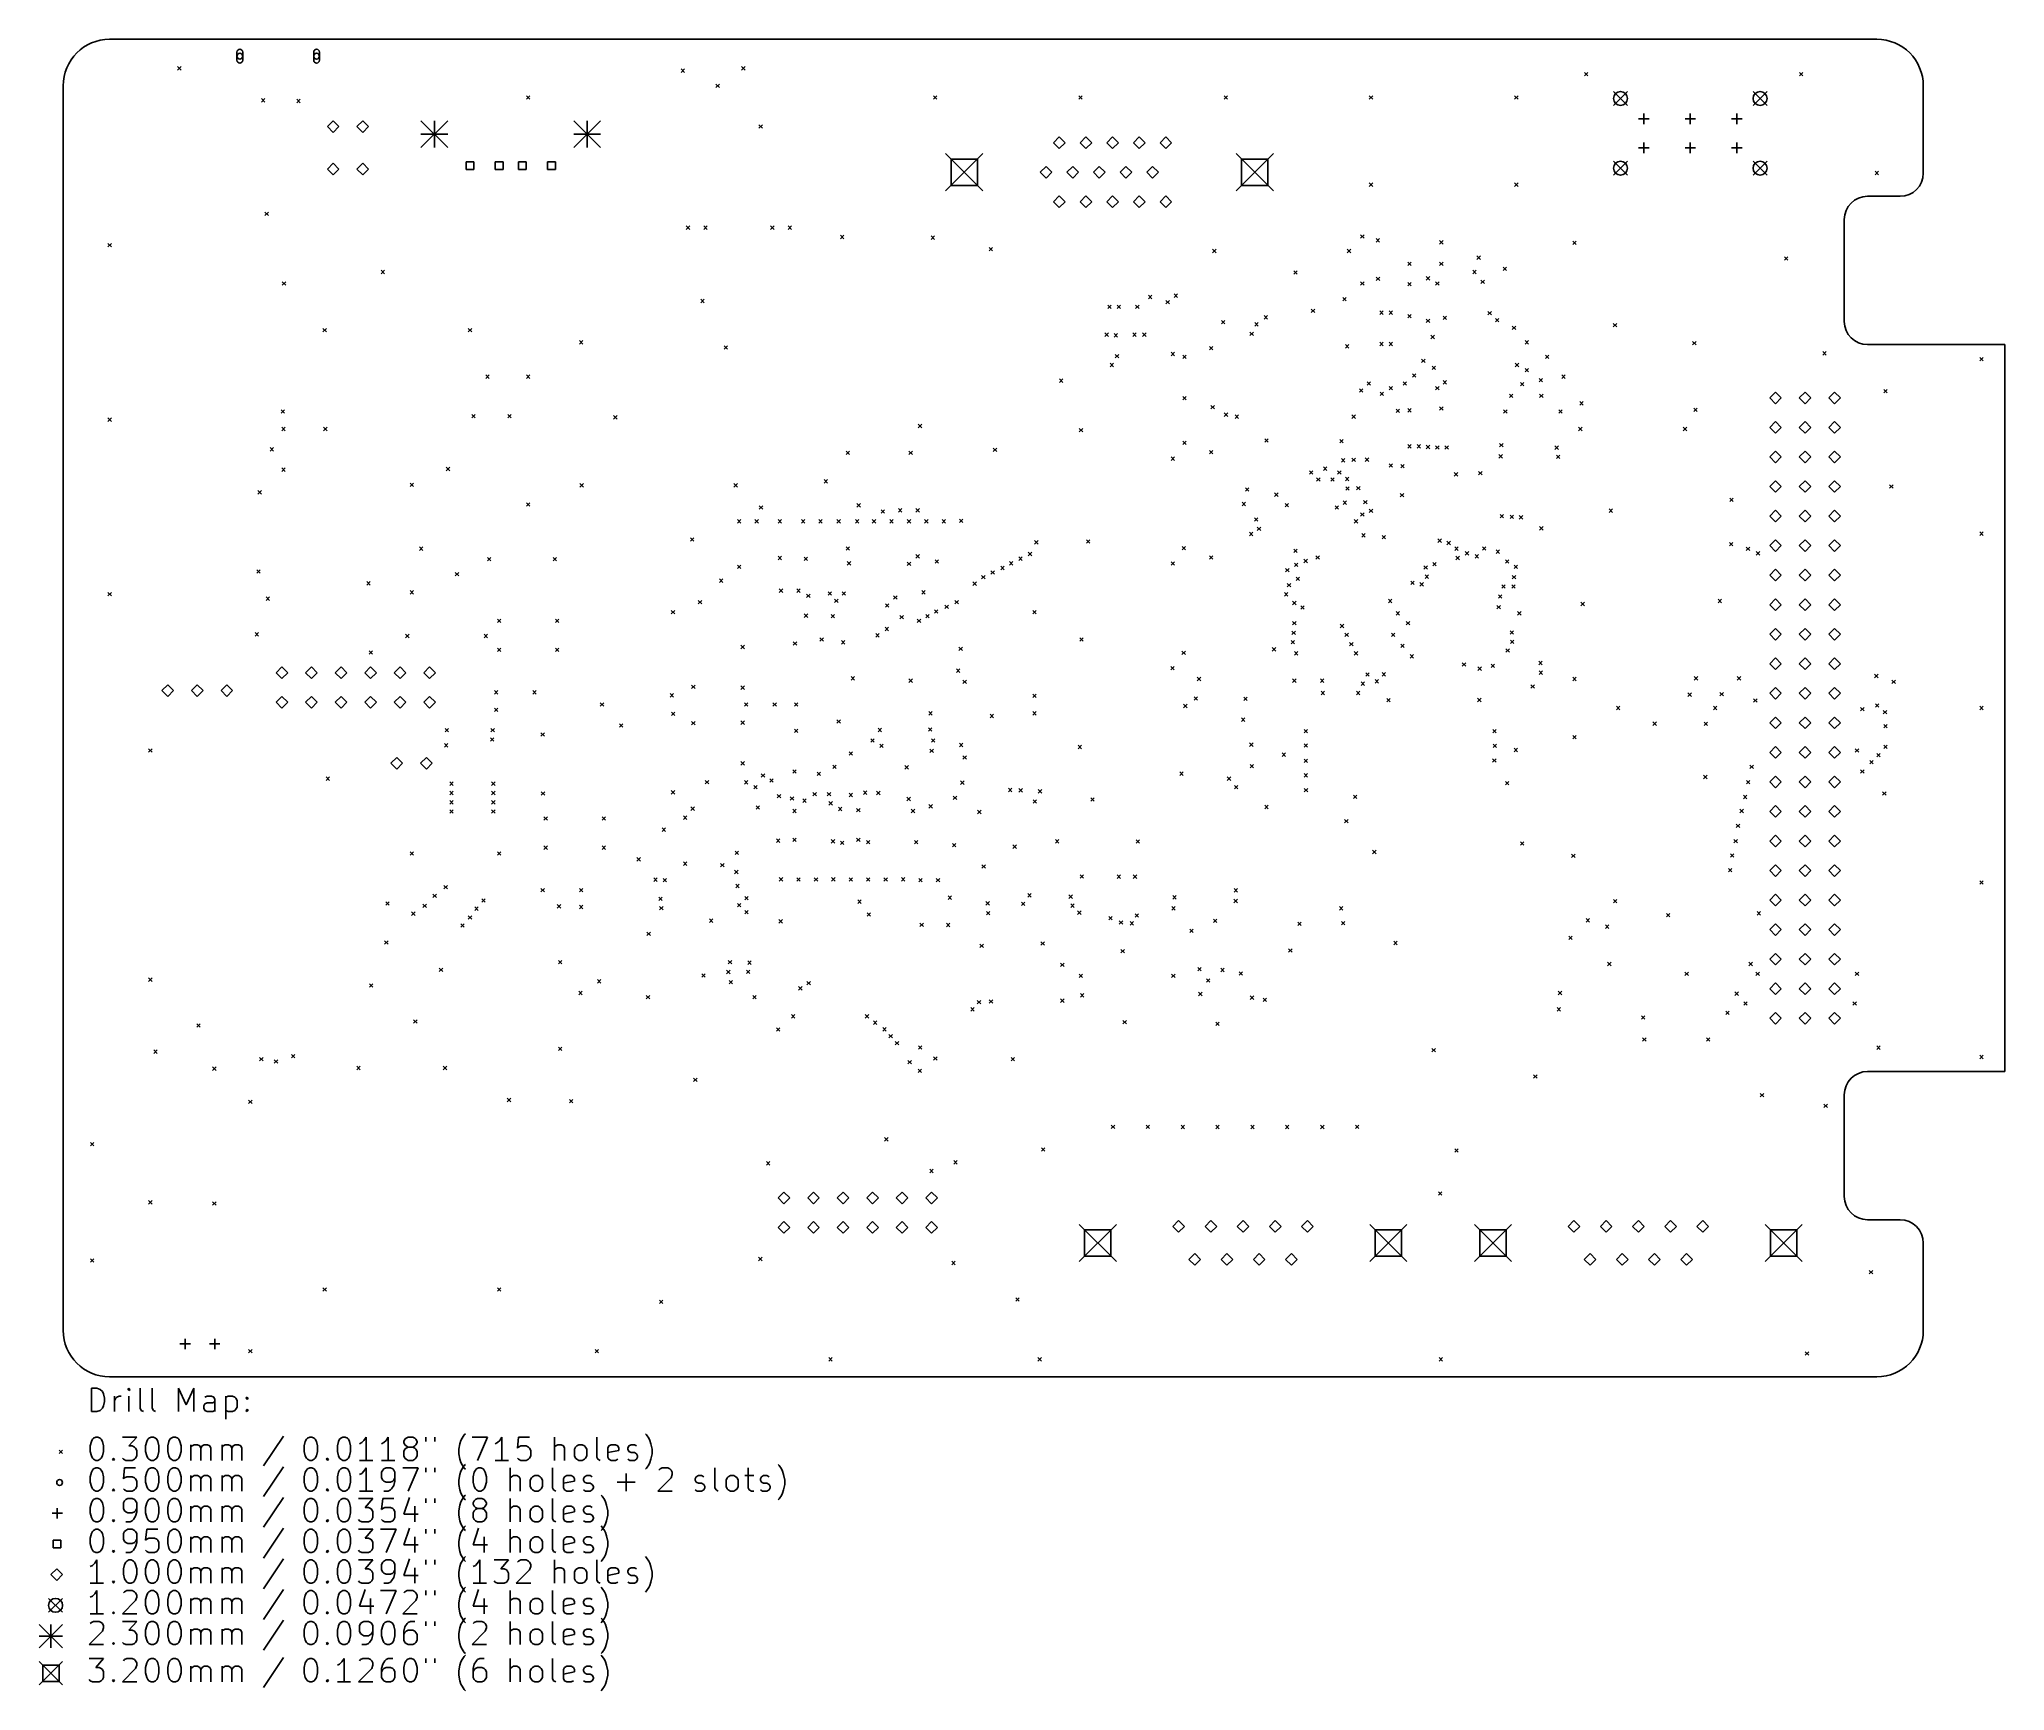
# Model space of a CAD drawing. Extents: x 2.48 to 9.13, y -6.97 to -1.38.
import ezdxf

# ---------------------------------------------------------------- set-up
doc = ezdxf.new("R2010")
doc.units = 0
doc.header["$MEASUREMENT"] = 0
doc.layers.add('BLACK', color=7, linetype='CONTINUOUS')

msp = doc.modelspace()

# ---------------------------------------------------------------- linework, layer by layer
at = {"layer": 'BLACK', "linetype": 'CONTINUOUS'}
for p, q in [((2.71654, -1.37795), (8.70079, -1.37795)), ((3.14764, -1.42126), (3.14764, -1.44882)), ((3.16732, -1.44882), (3.16732, -1.42126)), ((3.40748, -1.42126), (3.40748, -1.44882)), ((3.42717, -1.44882), (3.42717, -1.42126)), ((2.94685, -1.47047), (2.95866, -1.48228)), ((2.95866, -1.47047), (2.94685, -1.48228)), ((4.65157, -1.47835), (4.66339, -1.49016)), ((4.66339, -1.47835), (4.65157, -1.49016)), ((4.76969, -1.52953), (4.7815, -1.54134)), ((4.7815, -1.52953), (4.76969, -1.54134)), ((4.8563, -1.47047), (4.86811, -1.48228)), ((4.86811, -1.47047), (4.8563, -1.48228)), ((7.71063, -1.49016), (7.72244, -1.50197)), ((7.72244, -1.49016), (7.71063, -1.50197)), ((8.43898, -1.49016), (8.45079, -1.50197)), ((8.45079, -1.49016), (8.43898, -1.50197)), ((2.55906, -1.53543), (2.55906, -5.74803)), ((3.23031, -1.57874), (3.24213, -1.59055)), ((3.24213, -1.57874), (3.23031, -1.59055)), ((3.35039, -1.58071), (3.3622, -1.59252)), ((3.3622, -1.58071), (3.35039, -1.59252)), ((4.12795, -1.5689), (4.13976, -1.58071)), ((4.13976, -1.5689), (4.12795, -1.58071)), ((5.50591, -1.5689), (5.51772, -1.58071)), ((5.51772, -1.5689), (5.50591, -1.58071)), ((5.99803, -1.5689), (6.00984, -1.58071)), ((6.00984, -1.5689), (5.99803, -1.58071)), ((6.49016, -1.5689), (6.50197, -1.58071)), ((6.50197, -1.5689), (6.49016, -1.58071)), ((6.98228, -1.5689), (6.99409, -1.58071)), ((6.99409, -1.5689), (6.98228, -1.58071)), ((7.47441, -1.5689), (7.48622, -1.58071)), ((7.48622, -1.5689), (7.47441, -1.58071)), ((7.80935, -1.55443), (7.85659, -1.60167)), ((7.85659, -1.55443), (7.80935, -1.60167)), ((8.28179, -1.55443), (8.32904, -1.60167)), ((8.32904, -1.55443), (8.28179, -1.60167)), ((8.85827, -1.53543), (8.85827, -1.83071)), ((3.47343, -1.65354), (3.45374, -1.67323)), ((3.49311, -1.67323), (3.47343, -1.65354)), ((3.57343, -1.65354), (3.55374, -1.67323)), ((3.59311, -1.67323), (3.57343, -1.65354)), ((3.77087, -1.65354), (3.86142, -1.74409)), ((3.86142, -1.65354), (3.77087, -1.74409)), ((3.81614, -1.65354), (3.81614, -1.74409)), ((4.28819, -1.65354), (4.37874, -1.74409)), ((4.37874, -1.65354), (4.28819, -1.74409)), ((4.33346, -1.65354), (4.33346, -1.74409)), ((7.894, -1.64695), (7.92943, -1.64695)), ((7.91171, -1.62923), (7.91171, -1.66467)), ((8.05148, -1.64695), (8.08691, -1.64695)), ((8.06919, -1.62923), (8.06919, -1.66467)), ((8.20896, -1.64695), (8.24439, -1.64695)), ((8.22667, -1.62923), (8.22667, -1.66467)), ((3.45374, -1.67323), (3.47343, -1.69291)), ((3.47343, -1.69291), (3.49311, -1.67323)), ((3.55374, -1.67323), (3.57343, -1.69291)), ((3.57343, -1.69291), (3.59311, -1.67323)), ((3.77087, -1.69882), (3.86142, -1.69882)), ((4.28819, -1.69882), (4.37874, -1.69882)), ((4.91535, -1.66732), (4.92717, -1.67913)), ((4.92717, -1.66732), (4.91535, -1.67913)), ((5.93248, -1.70827), (5.9128, -1.72795)), ((5.9128, -1.72795), (5.93248, -1.74764)), ((5.95217, -1.72795), (5.93248, -1.70827)), ((5.93248, -1.74764), (5.95217, -1.72795)), ((6.02264, -1.70827), (6.00295, -1.72795)), ((6.00295, -1.72795), (6.02264, -1.74764)), ((6.04232, -1.72795), (6.02264, -1.70827)), ((6.02264, -1.74764), (6.04232, -1.72795)), ((6.1128, -1.70827), (6.09311, -1.72795)), ((6.09311, -1.72795), (6.1128, -1.74764)), ((6.13248, -1.72795), (6.1128, -1.70827)), ((6.1128, -1.74764), (6.13248, -1.72795)), ((6.20295, -1.70827), (6.18327, -1.72795)), ((6.18327, -1.72795), (6.20295, -1.74764)), ((6.22264, -1.72795), (6.20295, -1.70827)), ((6.20295, -1.74764), (6.22264, -1.72795)), ((6.29311, -1.70827), (6.27343, -1.72795)), ((6.27343, -1.72795), (6.29311, -1.74764)), ((6.3128, -1.72795), (6.29311, -1.70827)), ((6.29311, -1.74764), (6.3128, -1.72795)), ((7.91171, -1.72766), (7.91171, -1.76309)), ((8.06919, -1.72766), (8.06919, -1.76309)), ((8.22667, -1.72766), (8.22667, -1.76309)), ((3.95023, -1.79229), (3.92378, -1.79229)), ((3.92378, -1.79229), (3.92378, -1.81874)), ((3.95023, -1.81874), (3.95023, -1.79229)), ((4.04866, -1.79229), (4.02221, -1.79229)), ((4.02221, -1.79229), (4.02221, -1.81874)), ((4.04866, -1.81874), (4.04866, -1.79229)), ((4.1274, -1.79229), (4.10095, -1.79229)), ((4.10095, -1.79229), (4.10095, -1.81874)), ((4.1274, -1.81874), (4.1274, -1.79229)), ((4.22582, -1.79229), (4.19937, -1.79229)), ((4.19937, -1.79229), (4.19937, -1.81874)), ((4.22582, -1.81874), (4.22582, -1.79229)), ((5.54744, -1.76496), (5.67343, -1.89094)), ((5.67343, -1.76496), (5.54744, -1.89094)), ((5.65498, -1.78341), (5.56589, -1.78341)), ((5.56589, -1.78341), (5.56589, -1.8725)), ((5.65498, -1.8725), (5.65498, -1.78341)), ((6.5313, -1.76496), (6.65728, -1.89094)), ((6.65728, -1.76496), (6.5313, -1.89094)), ((6.63883, -1.78341), (6.54975, -1.78341)), ((6.54975, -1.78341), (6.54975, -1.8725)), ((6.63883, -1.8725), (6.63883, -1.78341)), ((7.80935, -1.79065), (7.85659, -1.83789)), ((7.85659, -1.79065), (7.80935, -1.83789)), ((7.894, -1.74537), (7.92943, -1.74537)), ((8.05148, -1.74537), (8.08691, -1.74537)), ((8.20896, -1.74537), (8.24439, -1.74537)), ((8.28179, -1.79065), (8.32904, -1.83789)), ((8.32904, -1.79065), (8.28179, -1.83789)), ((3.47343, -1.79724), (3.45374, -1.81693)), ((3.45374, -1.81693), (3.47343, -1.83661)), ((3.49311, -1.81693), (3.47343, -1.79724)), ((3.47343, -1.83661), (3.49311, -1.81693)), ((3.57343, -1.79724), (3.55374, -1.81693)), ((3.55374, -1.81693), (3.57343, -1.83661)), ((3.59311, -1.81693), (3.57343, -1.79724)), ((3.57343, -1.83661), (3.59311, -1.81693)), ((3.92378, -1.81874), (3.95023, -1.81874)), ((4.02221, -1.81874), (4.04866, -1.81874)), ((4.10095, -1.81874), (4.1274, -1.81874)), ((4.19937, -1.81874), (4.22582, -1.81874)), ((5.8876, -1.80827), (5.86791, -1.82795)), ((5.86791, -1.82795), (5.8876, -1.84764)), ((5.90728, -1.82795), (5.8876, -1.80827)), ((5.8876, -1.84764), (5.90728, -1.82795)), ((5.97776, -1.80827), (5.95807, -1.82795)), ((5.95807, -1.82795), (5.97776, -1.84764)), ((5.99744, -1.82795), (5.97776, -1.80827)), ((5.97776, -1.84764), (5.99744, -1.82795)), ((6.06791, -1.80827), (6.04823, -1.82795)), ((6.04823, -1.82795), (6.06791, -1.84764)), ((6.0876, -1.82795), (6.06791, -1.80827)), ((6.06791, -1.84764), (6.0876, -1.82795)), ((6.15807, -1.80827), (6.13839, -1.82795)), ((6.13839, -1.82795), (6.15807, -1.84764)), ((6.17776, -1.82795), (6.15807, -1.80827)), ((6.15807, -1.84764), (6.17776, -1.82795)), ((6.24823, -1.80827), (6.22854, -1.82795)), ((6.22854, -1.82795), (6.24823, -1.84764)), ((6.26791, -1.82795), (6.24823, -1.80827)), ((6.24823, -1.84764), (6.26791, -1.82795)), ((8.69488, -1.8248), (8.70669, -1.83661)), ((8.70669, -1.8248), (8.69488, -1.83661)), ((5.56589, -1.8725), (5.65498, -1.8725)), ((5.93248, -1.90827), (5.9128, -1.92795)), ((5.9128, -1.92795), (5.93248, -1.94764)), ((5.95217, -1.92795), (5.93248, -1.90827)), ((5.93248, -1.94764), (5.95217, -1.92795)), ((6.02264, -1.90827), (6.00295, -1.92795)), ((6.00295, -1.92795), (6.02264, -1.94764)), ((6.04232, -1.92795), (6.02264, -1.90827)), ((6.02264, -1.94764), (6.04232, -1.92795)), ((6.1128, -1.90827), (6.09311, -1.92795)), ((6.09311, -1.92795), (6.1128, -1.94764)), ((6.13248, -1.92795), (6.1128, -1.90827)), ((6.1128, -1.94764), (6.13248, -1.92795)), ((6.20295, -1.90827), (6.18327, -1.92795)), ((6.18327, -1.92795), (6.20295, -1.94764)), ((6.22264, -1.92795), (6.20295, -1.90827)), ((6.20295, -1.94764), (6.22264, -1.92795)), ((6.29311, -1.90827), (6.27343, -1.92795)), ((6.27343, -1.92795), (6.29311, -1.94764)), ((6.3128, -1.92795), (6.29311, -1.90827)), ((6.29311, -1.94764), (6.3128, -1.92795)), ((6.54975, -1.8725), (6.63883, -1.8725)), ((6.98228, -1.86417), (6.99409, -1.87598)), ((6.99409, -1.86417), (6.98228, -1.87598)), ((7.47441, -1.86417), (7.48622, -1.87598)), ((7.48622, -1.86417), (7.47441, -1.87598)), ((8.77953, -1.90945), (8.66929, -1.90945)), ((3.24213, -1.9626), (3.25394, -1.97441)), ((3.25394, -1.9626), (3.24213, -1.97441)), ((8.59055, -1.98819), (8.59055, -2.33268)), ((4.66929, -2.00984), (4.6811, -2.02165)), ((4.6811, -2.00984), (4.66929, -2.02165)), ((4.72835, -2.00984), (4.74016, -2.02165)), ((4.74016, -2.00984), (4.72835, -2.02165)), ((4.95472, -2.00984), (4.96654, -2.02165)), ((4.96654, -2.00984), (4.95472, -2.02165)), ((5.01378, -2.00984), (5.02559, -2.02165)), ((5.02559, -2.00984), (5.01378, -2.02165)), ((5.19094, -2.04134), (5.20276, -2.05315)), ((5.20276, -2.04134), (5.19094, -2.05315)), ((5.49803, -2.04331), (5.50984, -2.05512)), ((5.50984, -2.04331), (5.49803, -2.05512)), ((6.95276, -2.03939), (6.96457, -2.0512)), ((6.96457, -2.03939), (6.95276, -2.0512)), ((7.00517, -2.0525), (7.01698, -2.06431)), ((7.01698, -2.0525), (7.00517, -2.06431)), ((7.22047, -2.05906), (7.23228, -2.07087)), ((7.23228, -2.05906), (7.22047, -2.07087)), ((7.67126, -2.06102), (7.68307, -2.07283)), ((7.68307, -2.06102), (7.67126, -2.07283)), ((2.71063, -2.0689), (2.72244, -2.08071)), ((2.72244, -2.0689), (2.71063, -2.08071)), ((5.69488, -2.08268), (5.70669, -2.09449)), ((5.70669, -2.08268), (5.69488, -2.09449)), ((6.45177, -2.08858), (6.46358, -2.10039)), ((6.46358, -2.08858), (6.45177, -2.10039)), ((6.90748, -2.08858), (6.91929, -2.10039)), ((6.91929, -2.08858), (6.90748, -2.10039)), ((7.34669, -2.11099), (7.3585, -2.1228)), ((7.3585, -2.11099), (7.34669, -2.1228)), ((8.3878, -2.11417), (8.39961, -2.12598)), ((8.39961, -2.11417), (8.3878, -2.12598)), ((3.63583, -2.15945), (3.64764, -2.17126)), ((3.64764, -2.15945), (3.63583, -2.17126)), ((6.72638, -2.16142), (6.73819, -2.17323)), ((6.73819, -2.16142), (6.72638, -2.17323)), ((7.00591, -2.18305), (7.01772, -2.19486)), ((7.01772, -2.18305), (7.00591, -2.19486)), ((7.1122, -2.13189), (7.12402, -2.1437)), ((7.12402, -2.13189), (7.1122, -2.1437)), ((7.1752, -2.1811), (7.18701, -2.19291)), ((7.18701, -2.1811), (7.1752, -2.19291)), ((7.22047, -2.13187), (7.23228, -2.14368)), ((7.23228, -2.13187), (7.22047, -2.14368)), ((7.33268, -2.15945), (7.34449, -2.17126)), ((7.34449, -2.15945), (7.33268, -2.17126)), ((7.36024, -2.19291), (7.37205, -2.20472)), ((7.37205, -2.19291), (7.36024, -2.20472)), ((7.43504, -2.14923), (7.44685, -2.16104)), ((7.44685, -2.14923), (7.43504, -2.16104)), ((3.30118, -2.19882), (3.31299, -2.21063)), ((3.31299, -2.19882), (3.30118, -2.21063)), ((4.7185, -2.25787), (4.73031, -2.26969)), ((4.73031, -2.25787), (4.7185, -2.26969)), ((6.23425, -2.24409), (6.24606, -2.25591)), ((6.24606, -2.24409), (6.23425, -2.25591)), ((6.29331, -2.26181), (6.30512, -2.27362)), ((6.30512, -2.26181), (6.29331, -2.27362)), ((6.32087, -2.24006), (6.33268, -2.25187)), ((6.33268, -2.24006), (6.32087, -2.25187)), ((6.89222, -2.25148), (6.90404, -2.26329)), ((6.90404, -2.25148), (6.89222, -2.26329)), ((6.95276, -2.19882), (6.96457, -2.21063)), ((6.96457, -2.19882), (6.95276, -2.21063)), ((7.1122, -2.20079), (7.12402, -2.2126)), ((7.12402, -2.20079), (7.1122, -2.2126)), ((7.20669, -2.19882), (7.2185, -2.21063)), ((7.2185, -2.19882), (7.20669, -2.21063)), ((6.09646, -2.27756), (6.10827, -2.28937)), ((6.10827, -2.27756), (6.09646, -2.28937)), ((6.12795, -2.27758), (6.13976, -2.28939)), ((6.13976, -2.27758), (6.12795, -2.28939)), ((6.19096, -2.27758), (6.20278, -2.28939)), ((6.20278, -2.27758), (6.19096, -2.28939)), ((6.62598, -2.31299), (6.6378, -2.3248)), ((6.6378, -2.31299), (6.62598, -2.3248)), ((6.78543, -2.29134), (6.79724, -2.30315)), ((6.79724, -2.29134), (6.78543, -2.30315)), ((7.01772, -2.29724), (7.02953, -2.30906)), ((7.02953, -2.29724), (7.01772, -2.30906)), ((7.04919, -2.29724), (7.061, -2.30906)), ((7.061, -2.29724), (7.04919, -2.30906)), ((7.1122, -2.30906), (7.12402, -2.32087)), ((7.12402, -2.30906), (7.1122, -2.32087)), ((7.1752, -2.32482), (7.18701, -2.33663)), ((7.18701, -2.32482), (7.1752, -2.33663)), ((7.23228, -2.31496), (7.24409, -2.32677)), ((7.24409, -2.31496), (7.23228, -2.32677)), ((7.38386, -2.29921), (7.39567, -2.31102)), ((7.39567, -2.29921), (7.38386, -2.31102)), ((7.40945, -2.32281), (7.42126, -2.33463)), ((7.42126, -2.32281), (7.40945, -2.33463)), ((3.43898, -2.3563), (3.45079, -2.36811)), ((3.45079, -2.3563), (3.43898, -2.36811)), ((3.9311, -2.3563), (3.94291, -2.36811)), ((3.94291, -2.3563), (3.9311, -2.36811)), ((6.0867, -2.37205), (6.09851, -2.38386)), ((6.09851, -2.37205), (6.0867, -2.38386)), ((6.11811, -2.37402), (6.12992, -2.38583)), ((6.12992, -2.37402), (6.11811, -2.38583)), ((6.1811, -2.37205), (6.19291, -2.38386)), ((6.19291, -2.37205), (6.1811, -2.38386)), ((6.21457, -2.37205), (6.22638, -2.38386)), ((6.22638, -2.37205), (6.21457, -2.38386)), ((6.4813, -2.32972), (6.49311, -2.34154)), ((6.49311, -2.32972), (6.4813, -2.34154)), ((6.57779, -2.36906), (6.58961, -2.38087)), ((6.58961, -2.36906), (6.57779, -2.38087)), ((6.59449, -2.33661), (6.6063, -2.34843)), ((6.6063, -2.33661), (6.59449, -2.34843)), ((7.19094, -2.37992), (7.20276, -2.39173)), ((7.20276, -2.37992), (7.19094, -2.39173)), ((7.46645, -2.34851), (7.47826, -2.36032)), ((7.47826, -2.34851), (7.46645, -2.36032)), ((7.80807, -2.33957), (7.81988, -2.35138)), ((7.81988, -2.33957), (7.80807, -2.35138)), ((4.30741, -2.39776), (4.31922, -2.40957)), ((4.31922, -2.39776), (4.30741, -2.40957)), ((4.79724, -2.41535), (4.80906, -2.42717)), ((4.80906, -2.41535), (4.79724, -2.42717)), ((6.12215, -2.4449), (6.13396, -2.45671)), ((6.13396, -2.4449), (6.12215, -2.45671)), ((6.31102, -2.43701), (6.32283, -2.44882)), ((6.32283, -2.43701), (6.31102, -2.44882)), ((6.35039, -2.44685), (6.3622, -2.45866)), ((6.3622, -2.44685), (6.35039, -2.45866)), ((6.44094, -2.41732), (6.45276, -2.42913)), ((6.45276, -2.41732), (6.44094, -2.42913)), ((6.90157, -2.41142), (6.91339, -2.42323)), ((6.91339, -2.41142), (6.90157, -2.42323)), ((7.01772, -2.40352), (7.02953, -2.41533)), ((7.02953, -2.40352), (7.01772, -2.41533)), ((7.04919, -2.40352), (7.061, -2.41533)), ((7.061, -2.40352), (7.04919, -2.41533)), ((7.15945, -2.46067), (7.17126, -2.47248)), ((7.17126, -2.46067), (7.15945, -2.47248)), ((7.50984, -2.39764), (7.52165, -2.40945)), ((7.52165, -2.39764), (7.50984, -2.40945)), ((7.57874, -2.44685), (7.59055, -2.45866)), ((7.59055, -2.44685), (7.57874, -2.45866)), ((8.077, -2.40081), (8.08881, -2.41262)), ((8.08881, -2.40081), (8.077, -2.41262)), ((8.51772, -2.43504), (8.52953, -2.44685)), ((8.52953, -2.43504), (8.51772, -2.44685)), ((8.66929, -2.41142), (9.13386, -2.41142)), ((9.04921, -2.45472), (9.06102, -2.46654)), ((9.06102, -2.45472), (9.04921, -2.46654)), ((9.13386, -2.41142), (9.13386, -4.87205)), ((3.99016, -2.51378), (4.00197, -2.52559)), ((4.00197, -2.51378), (3.99016, -2.52559)), ((4.12795, -2.51378), (4.13976, -2.52559)), ((4.13976, -2.51378), (4.12795, -2.52559)), ((5.93307, -2.52756), (5.94488, -2.53937)), ((5.94488, -2.52756), (5.93307, -2.53937)), ((6.10433, -2.47441), (6.11614, -2.48622)), ((6.11614, -2.47441), (6.10433, -2.48622)), ((7.12795, -2.50984), (7.13976, -2.52165)), ((7.13976, -2.50984), (7.12795, -2.52165)), ((7.1949, -2.48427), (7.20671, -2.49608)), ((7.20671, -2.48427), (7.1949, -2.49608)), ((7.47638, -2.47441), (7.48819, -2.48622)), ((7.48819, -2.47441), (7.47638, -2.48622)), ((7.50986, -2.49208), (7.52167, -2.50389)), ((7.52167, -2.49208), (7.50986, -2.50389)), ((7.55707, -2.52559), (7.56888, -2.5374)), ((7.56888, -2.52559), (7.55707, -2.5374)), ((7.63386, -2.51378), (7.64567, -2.52559)), ((7.64567, -2.51378), (7.63386, -2.52559)), ((6.35039, -2.58661), (6.3622, -2.59843)), ((6.3622, -2.58661), (6.35039, -2.59843)), ((6.94882, -2.56102), (6.96063, -2.57283)), ((6.96063, -2.56102), (6.94882, -2.57283)), ((6.97441, -2.5374), (6.98622, -2.54921)), ((6.98622, -2.5374), (6.97441, -2.54921)), ((7.01866, -2.57181), (7.03047, -2.58362)), ((7.03047, -2.57181), (7.01866, -2.58362)), ((7.04921, -2.55311), (7.06102, -2.56492)), ((7.06102, -2.55311), (7.04921, -2.56492)), ((7.09646, -2.5374), (7.10827, -2.54921)), ((7.10827, -2.5374), (7.09646, -2.54921)), ((7.20669, -2.55315), (7.2185, -2.56496)), ((7.2185, -2.55315), (7.20669, -2.56496)), ((7.23224, -2.533), (7.24406, -2.54481)), ((7.24406, -2.533), (7.23224, -2.54481)), ((7.45669, -2.57874), (7.4685, -2.59055)), ((7.4685, -2.57874), (7.45669, -2.59055)), ((7.49409, -2.53937), (7.50591, -2.55118)), ((7.50591, -2.53937), (7.49409, -2.55118)), ((7.55906, -2.57874), (7.57087, -2.59055)), ((7.57087, -2.57874), (7.55906, -2.59055)), ((8.35768, -2.57205), (8.33799, -2.59173)), ((8.33799, -2.59173), (8.35768, -2.61142)), ((8.37736, -2.59173), (8.35768, -2.57205)), ((8.35768, -2.61142), (8.37736, -2.59173)), ((8.45768, -2.57205), (8.43799, -2.59173)), ((8.43799, -2.59173), (8.45768, -2.61142)), ((8.47736, -2.59173), (8.45768, -2.57205)), ((8.45768, -2.61142), (8.47736, -2.59173)), ((8.55768, -2.57205), (8.53799, -2.59173)), ((8.53799, -2.59173), (8.55768, -2.61142)), ((8.57736, -2.59173), (8.55768, -2.57205)), ((8.55768, -2.61142), (8.57736, -2.59173)), ((8.72441, -2.56299), (8.73622, -2.5748)), ((8.73622, -2.56299), (8.72441, -2.5748)), ((2.71063, -2.65945), (2.72244, -2.67126)), ((2.72244, -2.65945), (2.71063, -2.67126)), ((3.29724, -2.63189), (3.30906, -2.6437)), ((3.30906, -2.63189), (3.29724, -2.6437)), ((3.94291, -2.64764), (3.95472, -2.65945)), ((3.95472, -2.64764), (3.94291, -2.65945)), ((4.06496, -2.64764), (4.07677, -2.65945)), ((4.07677, -2.64764), (4.06496, -2.65945)), ((4.42323, -2.65157), (4.43504, -2.66339)), ((4.43504, -2.65157), (4.42323, -2.66339)), ((6.44587, -2.61713), (6.45768, -2.62894)), ((6.45768, -2.61713), (6.44587, -2.62894)), ((6.49114, -2.64272), (6.50295, -2.65453)), ((6.50295, -2.64272), (6.49114, -2.65453)), ((6.52756, -2.64961), (6.53937, -2.66142)), ((6.53937, -2.64961), (6.52756, -2.66142)), ((6.92323, -2.64961), (6.93504, -2.66142)), ((6.93504, -2.64961), (6.92323, -2.66142)), ((7.07283, -2.6299), (7.08465, -2.64171)), ((7.08465, -2.6299), (7.07283, -2.64171)), ((7.1122, -2.62795), (7.12402, -2.63976)), ((7.12402, -2.62795), (7.1122, -2.63976)), ((7.22047, -2.62205), (7.23228, -2.63386)), ((7.23228, -2.62205), (7.22047, -2.63386)), ((7.43701, -2.63189), (7.44882, -2.6437)), ((7.44882, -2.63189), (7.43701, -2.6437)), ((7.62402, -2.63189), (7.63583, -2.6437)), ((7.63583, -2.63189), (7.62402, -2.6437)), ((7.69488, -2.60433), (7.70669, -2.61614)), ((7.70669, -2.60433), (7.69488, -2.61614)), ((8.08071, -2.62598), (8.09252, -2.6378)), ((8.09252, -2.62598), (8.08071, -2.6378)), ((3.29921, -2.69094), (3.31102, -2.70276)), ((3.31102, -2.69094), (3.29921, -2.70276)), ((3.44094, -2.69094), (3.45276, -2.70276)), ((3.45276, -2.69094), (3.44094, -2.70276)), ((5.45472, -2.6811), (5.46654, -2.69291)), ((5.46654, -2.6811), (5.45472, -2.69291)), ((6, -2.69488), (6.01181, -2.70669)), ((6.01181, -2.69488), (6, -2.70669)), ((7.69094, -2.69094), (7.70276, -2.70276)), ((7.70276, -2.69094), (7.69094, -2.70276)), ((8.04528, -2.69094), (8.05709, -2.70276)), ((8.05709, -2.69094), (8.04528, -2.70276)), ((8.35768, -2.67205), (8.33799, -2.69173)), ((8.33799, -2.69173), (8.35768, -2.71142)), ((8.37736, -2.69173), (8.35768, -2.67205)), ((8.35768, -2.71142), (8.37736, -2.69173)), ((8.45768, -2.67205), (8.43799, -2.69173)), ((8.43799, -2.69173), (8.45768, -2.71142)), ((8.47736, -2.69173), (8.45768, -2.67205)), ((8.45768, -2.71142), (8.47736, -2.69173)), ((8.55768, -2.67205), (8.53799, -2.69173)), ((8.53799, -2.69173), (8.55768, -2.71142)), ((8.57736, -2.69173), (8.55768, -2.67205)), ((8.55768, -2.71142), (8.57736, -2.69173)), ((3.25984, -2.75984), (3.27165, -2.77165)), ((3.27165, -2.75984), (3.25984, -2.77165)), ((5.21063, -2.77165), (5.22244, -2.78346)), ((5.22244, -2.77165), (5.21063, -2.78346)), ((5.42323, -2.77165), (5.43504, -2.78346)), ((5.43504, -2.77165), (5.42323, -2.78346)), ((5.70866, -2.76181), (5.72047, -2.77362)), ((5.72047, -2.76181), (5.70866, -2.77362)), ((6.31102, -2.79134), (6.32283, -2.80315)), ((6.32283, -2.79134), (6.31102, -2.80315)), ((6.35039, -2.73819), (6.3622, -2.75)), ((6.3622, -2.73819), (6.35039, -2.75)), ((6.44094, -2.76969), (6.45276, -2.7815)), ((6.45276, -2.76969), (6.44094, -2.7815)), ((6.62795, -2.73031), (6.63976, -2.74213)), ((6.63976, -2.73031), (6.62795, -2.74213)), ((6.88189, -2.73228), (6.8937, -2.7441)), ((6.8937, -2.73228), (6.88189, -2.7441)), ((6.92323, -2.79528), (6.93504, -2.80709)), ((6.93504, -2.79528), (6.92323, -2.80709)), ((6.96854, -2.79522), (6.98035, -2.80703)), ((6.98035, -2.79522), (6.96854, -2.80703)), ((7.11229, -2.74987), (7.12411, -2.76169)), ((7.12411, -2.74987), (7.11229, -2.76169)), ((7.14379, -2.74987), (7.1556, -2.76169)), ((7.1556, -2.74987), (7.14379, -2.76169)), ((7.1752, -2.75197), (7.18701, -2.76378)), ((7.18701, -2.75197), (7.1752, -2.76378)), ((7.20669, -2.75394), (7.2185, -2.76575)), ((7.2185, -2.75394), (7.20669, -2.76575)), ((7.23819, -2.75394), (7.25, -2.76575)), ((7.25, -2.75394), (7.23819, -2.76575)), ((7.42126, -2.78346), (7.43307, -2.79528)), ((7.43307, -2.78346), (7.42126, -2.79528)), ((7.42323, -2.74606), (7.43504, -2.75787)), ((7.43504, -2.74606), (7.42323, -2.75787)), ((7.61051, -2.75446), (7.62233, -2.76627)), ((7.62233, -2.75446), (7.61051, -2.76627)), ((7.61614, -2.78543), (7.62795, -2.79724)), ((7.62795, -2.78543), (7.61614, -2.79724)), ((8.35768, -2.77205), (8.33799, -2.79173)), ((8.33799, -2.79173), (8.35768, -2.81142)), ((8.37736, -2.79173), (8.35768, -2.77205)), ((8.35768, -2.81142), (8.37736, -2.79173)), ((8.45768, -2.77205), (8.43799, -2.79173)), ((8.43799, -2.79173), (8.45768, -2.81142)), ((8.47736, -2.79173), (8.45768, -2.77205)), ((8.45768, -2.81142), (8.47736, -2.79173)), ((8.55768, -2.77205), (8.53799, -2.79173)), ((8.53799, -2.79173), (8.55768, -2.81142)), ((8.57736, -2.79173), (8.55768, -2.77205)), ((8.55768, -2.81142), (8.57736, -2.79173)), ((3.29921, -2.82874), (3.31102, -2.84055)), ((3.31102, -2.82874), (3.29921, -2.84055)), ((3.8563, -2.82677), (3.86811, -2.83858)), ((3.86811, -2.82677), (3.8563, -2.83858)), ((6.77953, -2.83858), (6.79134, -2.85039)), ((6.79134, -2.83858), (6.77953, -2.85039)), ((6.82704, -2.82558), (6.83885, -2.83739)), ((6.83885, -2.82558), (6.82704, -2.83739)), ((6.87502, -2.83858), (6.88683, -2.85039)), ((6.88683, -2.83858), (6.87502, -2.85039)), ((6.8878, -2.79724), (6.89961, -2.80906)), ((6.89961, -2.79724), (6.8878, -2.80906)), ((6.90157, -2.86024), (6.91339, -2.87205)), ((6.91339, -2.86024), (6.90157, -2.87205)), ((7.04921, -2.81496), (7.06102, -2.82677)), ((7.06102, -2.81496), (7.04921, -2.82677)), ((7.08869, -2.81693), (7.1005, -2.82874)), ((7.1005, -2.81693), (7.08869, -2.82874)), ((7.26969, -2.84449), (7.2815, -2.8563)), ((7.2815, -2.84449), (7.26969, -2.8563)), ((7.35236, -2.84055), (7.36417, -2.85236)), ((7.36417, -2.84055), (7.35236, -2.85236)), ((3.2185, -2.90551), (3.23031, -2.91732)), ((3.23031, -2.90551), (3.2185, -2.91732)), ((3.73425, -2.87992), (3.74606, -2.89173)), ((3.74606, -2.87992), (3.73425, -2.89173)), ((4.30905, -2.88189), (4.32087, -2.8937)), ((4.32087, -2.88189), (4.30905, -2.8937)), ((4.83071, -2.88189), (4.84252, -2.8937)), ((4.84252, -2.88189), (4.83071, -2.8937)), ((5.13583, -2.86811), (5.14764, -2.87992)), ((5.14764, -2.86811), (5.13583, -2.87992)), ((6.56299, -2.89567), (6.5748, -2.90748)), ((6.5748, -2.89567), (6.56299, -2.90748)), ((6.66142, -2.91339), (6.67323, -2.9252)), ((6.67323, -2.91339), (6.66142, -2.9252)), ((6.80344, -2.86207), (6.81525, -2.87388)), ((6.81525, -2.86207), (6.80344, -2.87388)), ((6.85142, -2.86207), (6.86323, -2.87388)), ((6.86323, -2.86207), (6.85142, -2.87388)), ((6.90252, -2.89267), (6.91433, -2.90448)), ((6.91433, -2.89267), (6.90252, -2.90448)), ((6.93889, -2.89166), (6.9507, -2.90347)), ((6.9507, -2.89166), (6.93889, -2.90347)), ((7.08677, -2.91512), (7.09858, -2.92693)), ((7.09858, -2.91512), (7.08677, -2.92693)), ((8.35768, -2.87205), (8.33799, -2.89173)), ((8.33799, -2.89173), (8.35768, -2.91142)), ((8.37736, -2.89173), (8.35768, -2.87205)), ((8.35768, -2.91142), (8.37736, -2.89173)), ((8.45768, -2.87205), (8.43799, -2.89173)), ((8.43799, -2.89173), (8.45768, -2.91142)), ((8.47736, -2.89173), (8.45768, -2.87205)), ((8.45768, -2.91142), (8.47736, -2.89173)), ((8.55768, -2.87205), (8.53799, -2.89173)), ((8.53799, -2.89173), (8.55768, -2.91142)), ((8.57736, -2.89173), (8.55768, -2.87205)), ((8.55768, -2.91142), (8.57736, -2.89173)), ((8.74409, -2.88583), (8.75591, -2.89764)), ((8.75591, -2.88583), (8.74409, -2.89764)), ((4.12795, -2.94685), (4.13976, -2.95866)), ((4.13976, -2.94685), (4.12795, -2.95866)), ((4.91634, -2.95669), (4.92815, -2.9685)), ((4.92815, -2.95669), (4.91634, -2.9685)), ((5.24705, -2.9498), (5.25886, -2.96161)), ((5.25886, -2.9498), (5.24705, -2.96161)), ((5.32874, -2.97047), (5.34055, -2.98228)), ((5.34055, -2.97047), (5.32874, -2.98228)), ((5.3878, -2.96654), (5.39961, -2.97835)), ((5.39961, -2.96654), (5.3878, -2.97835)), ((5.44685, -2.96654), (5.45866, -2.97835)), ((5.45866, -2.96654), (5.44685, -2.97835)), ((6.55118, -2.94488), (6.56299, -2.95669)), ((6.56299, -2.94488), (6.55118, -2.95669)), ((6.69685, -2.94882), (6.70866, -2.96063)), ((6.70866, -2.94882), (6.69685, -2.96063)), ((6.86605, -2.95669), (6.87786, -2.9685)), ((6.87786, -2.95669), (6.86605, -2.9685)), ((6.8937, -2.94073), (6.90551, -2.95255)), ((6.90551, -2.94073), (6.8937, -2.95255)), ((6.95276, -2.98031), (6.96457, -2.99213)), ((6.96457, -2.98031), (6.95276, -2.99213)), ((6.9626, -2.93896), (6.97441, -2.95077)), ((6.97441, -2.93896), (6.9626, -2.95077)), ((6.98228, -2.96837), (6.99409, -2.98018)), ((6.99409, -2.96837), (6.98228, -2.98018)), ((7.4252, -2.98622), (7.43701, -2.99803)), ((7.43701, -2.98622), (7.4252, -2.99803)), ((7.45866, -2.98819), (7.47047, -3)), ((7.47047, -2.98819), (7.45866, -3)), ((7.49016, -2.99016), (7.50197, -3.00197)), ((7.50197, -2.99016), (7.49016, -3.00197)), ((7.79409, -2.96739), (7.80591, -2.9792)), ((7.80591, -2.96739), (7.79409, -2.9792)), ((8.20276, -2.9311), (8.21457, -2.94291)), ((8.21457, -2.9311), (8.20276, -2.94291)), ((8.35768, -2.97205), (8.33799, -2.99173)), ((8.33799, -2.99173), (8.35768, -3.01142)), ((8.37736, -2.99173), (8.35768, -2.97205)), ((8.35768, -3.01142), (8.37736, -2.99173)), ((8.45768, -2.97205), (8.43799, -2.99173)), ((8.43799, -2.99173), (8.45768, -3.01142)), ((8.47736, -2.99173), (8.45768, -2.97205)), ((8.45768, -3.01142), (8.47736, -2.99173)), ((8.55768, -2.97205), (8.53799, -2.99173)), ((8.53799, -2.99173), (8.55768, -3.01142)), ((8.57736, -2.99173), (8.55768, -2.97205)), ((8.55768, -3.01142), (8.57736, -2.99173)), ((4.84252, -3.00394), (4.85433, -3.01575)), ((4.85433, -3.00394), (4.84252, -3.01575)), ((4.90157, -3.00394), (4.91339, -3.01575)), ((4.91339, -3.00394), (4.90157, -3.01575)), ((4.98031, -3.00394), (4.99213, -3.01575)), ((4.99213, -3.00394), (4.98031, -3.01575)), ((5.05906, -3.00394), (5.07087, -3.01575)), ((5.07087, -3.00394), (5.05906, -3.01575)), ((5.11811, -3.00394), (5.12992, -3.01575)), ((5.12992, -3.00394), (5.11811, -3.01575)), ((5.17913, -3.00394), (5.19094, -3.01575)), ((5.19094, -3.00394), (5.17913, -3.01575)), ((5.24213, -3.00394), (5.25394, -3.01575)), ((5.25394, -3.00394), (5.24213, -3.01575)), ((5.29921, -3.00394), (5.31102, -3.01575)), ((5.31102, -3.00394), (5.29921, -3.01575)), ((5.35827, -3.00394), (5.37008, -3.01575)), ((5.37008, -3.00394), (5.35827, -3.01575)), ((5.41732, -3.00394), (5.42913, -3.01575)), ((5.42913, -3.00394), (5.41732, -3.01575)), ((5.47638, -3.00394), (5.48819, -3.01575)), ((5.48819, -3.00394), (5.47638, -3.01575)), ((5.53543, -3.00394), (5.54724, -3.01575)), ((5.54724, -3.00394), (5.53543, -3.01575)), ((5.59449, -3.00197), (5.6063, -3.01378)), ((5.6063, -3.00197), (5.59449, -3.01378)), ((6.57654, -3.04639), (6.58835, -3.0582)), ((6.58835, -3.04639), (6.57654, -3.0582)), ((6.59325, -2.9973), (6.60506, -3.00911)), ((6.60506, -2.9973), (6.59325, -3.00911)), ((6.60292, -3.02921), (6.61473, -3.04102)), ((6.61473, -3.02921), (6.60292, -3.04102)), ((6.9311, -3.00394), (6.94291, -3.01575)), ((6.94291, -3.00394), (6.9311, -3.01575)), ((6.95669, -3.05118), (6.9685, -3.06299)), ((6.9685, -3.05118), (6.95669, -3.06299)), ((7.02578, -3.05709), (7.03759, -3.0689)), ((7.03759, -3.05709), (7.02578, -3.0689)), ((7.55906, -3.02756), (7.57087, -3.03937)), ((7.57087, -3.02756), (7.55906, -3.03937)), ((9.04921, -3.04528), (9.06102, -3.05709)), ((9.06102, -3.04528), (9.04921, -3.05709)), ((3.76575, -3.09646), (3.77756, -3.10827)), ((3.77756, -3.09646), (3.76575, -3.10827)), ((4.68307, -3.06496), (4.69488, -3.07677)), ((4.69488, -3.06496), (4.68307, -3.07677)), ((4.98031, -3.12795), (4.99213, -3.13976)), ((4.99213, -3.12795), (4.98031, -3.13976)), ((5.21063, -3.09547), (5.22244, -3.10728)), ((5.22244, -3.09547), (5.21063, -3.10728)), ((5.44685, -3.12205), (5.45866, -3.13386)), ((5.45866, -3.12205), (5.44685, -3.13386)), ((5.82708, -3.11425), (5.83889, -3.12606)), ((5.83889, -3.11425), (5.82708, -3.12606)), ((5.84856, -3.07494), (5.86038, -3.08675)), ((5.86038, -3.07494), (5.84856, -3.08675)), ((6.02401, -3.07202), (6.03582, -3.08383)), ((6.03582, -3.07202), (6.02401, -3.08383)), ((6.34843, -3.09449), (6.36024, -3.1063)), ((6.36024, -3.09449), (6.34843, -3.1063)), ((6.44094, -3.12598), (6.45276, -3.1378)), ((6.45276, -3.12598), (6.44094, -3.1378)), ((6.72638, -3.10371), (6.73819, -3.11553)), ((6.73819, -3.10371), (6.72638, -3.11553)), ((6.80118, -3.12598), (6.81299, -3.1378)), ((6.81299, -3.12598), (6.80118, -3.1378)), ((7.21476, -3.0689), (7.22657, -3.08071)), ((7.22657, -3.0689), (7.21476, -3.08071)), ((7.24516, -3.07706), (7.25697, -3.08887)), ((7.25697, -3.07706), (7.24516, -3.08887)), ((7.27165, -3.09646), (7.28346, -3.10827)), ((7.28346, -3.09646), (7.27165, -3.10827)), ((7.2755, -3.12795), (7.28731, -3.13976)), ((7.28731, -3.12795), (7.2755, -3.13976)), ((7.30709, -3.1122), (7.3189, -3.12402)), ((7.3189, -3.1122), (7.30709, -3.12402)), ((7.34055, -3.12205), (7.35236, -3.13386)), ((7.35236, -3.12205), (7.34055, -3.13386)), ((7.3651, -3.09544), (7.37692, -3.10725)), ((7.37692, -3.09544), (7.3651, -3.10725)), ((7.41142, -3.10628), (7.42323, -3.11809)), ((7.42323, -3.10628), (7.41142, -3.11809)), ((8.20177, -3.08077), (8.21358, -3.09258)), ((8.21358, -3.08077), (8.20177, -3.09258)), ((8.25886, -3.0965), (8.27067, -3.10831)), ((8.27067, -3.0965), (8.25886, -3.10831)), ((8.29232, -3.11222), (8.30413, -3.12404)), ((8.30413, -3.11222), (8.29232, -3.12404)), ((8.35768, -3.07205), (8.33799, -3.09173)), ((8.33799, -3.09173), (8.35768, -3.11142)), ((8.37736, -3.09173), (8.35768, -3.07205)), ((8.35768, -3.11142), (8.37736, -3.09173)), ((8.45768, -3.07205), (8.43799, -3.09173)), ((8.43799, -3.09173), (8.45768, -3.11142)), ((8.47736, -3.09173), (8.45768, -3.07205)), ((8.45768, -3.11142), (8.47736, -3.09173)), ((8.55768, -3.07205), (8.53799, -3.09173)), ((8.53799, -3.09173), (8.55768, -3.11142)), ((8.57736, -3.09173), (8.55768, -3.07205)), ((8.55768, -3.11142), (8.57736, -3.09173)), ((3.21457, -3.17323), (3.22638, -3.18504)), ((3.22638, -3.17323), (3.21457, -3.18504)), ((3.88688, -3.18282), (3.89869, -3.19463)), ((3.89869, -3.18282), (3.88688, -3.19463)), ((3.99606, -3.13189), (4.00787, -3.1437)), ((4.00787, -3.13189), (3.99606, -3.1437)), ((4.2185, -3.13189), (4.23031, -3.1437)), ((4.23031, -3.13189), (4.2185, -3.1437)), ((4.84252, -3.15748), (4.85433, -3.16929)), ((4.85433, -3.15748), (4.84252, -3.16929)), ((5.06841, -3.13041), (5.08022, -3.14222)), ((5.08022, -3.13041), (5.06841, -3.14222)), ((5.21459, -3.14565), (5.2264, -3.15746)), ((5.2264, -3.14565), (5.21459, -3.15746)), ((5.41732, -3.14764), (5.42913, -3.15945)), ((5.42913, -3.14764), (5.41732, -3.15945)), ((5.51181, -3.13976), (5.52362, -3.15157)), ((5.52362, -3.13976), (5.51181, -3.15157)), ((5.66929, -3.19299), (5.6811, -3.2048)), ((5.6811, -3.19299), (5.66929, -3.2048)), ((5.70079, -3.17717), (5.7126, -3.18898)), ((5.7126, -3.17717), (5.70079, -3.18898)), ((5.73425, -3.16144), (5.74606, -3.17325)), ((5.74606, -3.16144), (5.73425, -3.17325)), ((5.76378, -3.14571), (5.77559, -3.15752)), ((5.77559, -3.14571), (5.76378, -3.15752)), ((5.79528, -3.12998), (5.80709, -3.14179)), ((5.80709, -3.12998), (5.79528, -3.14179)), ((6.31102, -3.14663), (6.32283, -3.15844)), ((6.32283, -3.14663), (6.31102, -3.15844)), ((6.69882, -3.16929), (6.71063, -3.1811)), ((6.71063, -3.16929), (6.69882, -3.1811)), ((6.7287, -3.15092), (6.74051, -3.16273)), ((6.74051, -3.15092), (6.7287, -3.16273)), ((6.76059, -3.13773), (6.7724, -3.14954)), ((6.7724, -3.13773), (6.76059, -3.14954)), ((7.16728, -3.15972), (7.1791, -3.17153)), ((7.1791, -3.15972), (7.16728, -3.17153)), ((7.17124, -3.19094), (7.18305, -3.20276)), ((7.18305, -3.19094), (7.17124, -3.20276)), ((7.19684, -3.14889), (7.20865, -3.1607)), ((7.20865, -3.14889), (7.19684, -3.1607)), ((7.44291, -3.13976), (7.45472, -3.15157)), ((7.45472, -3.13976), (7.44291, -3.15157)), ((7.46654, -3.19291), (7.47835, -3.20472)), ((7.47835, -3.19291), (7.46654, -3.20472)), ((7.47248, -3.15748), (7.48429, -3.16929)), ((7.48429, -3.15748), (7.47248, -3.16929)), ((8.35768, -3.17205), (8.33799, -3.19173)), ((8.33799, -3.19173), (8.35768, -3.21142)), ((8.37736, -3.19173), (8.35768, -3.17205)), ((8.35768, -3.21142), (8.37736, -3.19173)), ((8.45768, -3.17205), (8.43799, -3.19173)), ((8.43799, -3.19173), (8.45768, -3.21142)), ((8.47736, -3.19173), (8.45768, -3.17205)), ((8.45768, -3.21142), (8.47736, -3.19173)), ((8.55768, -3.17205), (8.53799, -3.19173)), ((8.53799, -3.19173), (8.55768, -3.21142)), ((8.57736, -3.19173), (8.55768, -3.17205)), ((8.55768, -3.21142), (8.57736, -3.19173)), ((2.71063, -3.25), (2.72244, -3.26181)), ((2.72244, -3.25), (2.71063, -3.26181)), ((3.58697, -3.21368), (3.59878, -3.22549)), ((3.59878, -3.21368), (3.58697, -3.22549)), ((3.73425, -3.24409), (3.74606, -3.25591)), ((3.74606, -3.24409), (3.73425, -3.25591)), ((4.7815, -3.20472), (4.79331, -3.21654)), ((4.79331, -3.20472), (4.7815, -3.21654)), ((4.98425, -3.23819), (4.99606, -3.25)), ((4.99606, -3.23819), (4.98425, -3.25)), ((5.04331, -3.23819), (5.05512, -3.25)), ((5.05512, -3.23819), (5.04331, -3.25)), ((5.07679, -3.25591), (5.0886, -3.26772)), ((5.0886, -3.25591), (5.07679, -3.26772)), ((5.14961, -3.24803), (5.16142, -3.25984)), ((5.16142, -3.24803), (5.14961, -3.25984)), ((5.19687, -3.24803), (5.20868, -3.25984)), ((5.20868, -3.24803), (5.19687, -3.25984)), ((5.46654, -3.24409), (5.47835, -3.25591)), ((5.47835, -3.24409), (5.46654, -3.25591)), ((5.63976, -3.21461), (5.65157, -3.22642)), ((5.65157, -3.21461), (5.63976, -3.22642)), ((6.69488, -3.251), (6.70669, -3.26281)), ((6.70669, -3.251), (6.69488, -3.26281)), ((6.70414, -3.21953), (6.71595, -3.23134)), ((6.71595, -3.21953), (6.70414, -3.23134)), ((6.73452, -3.19855), (6.74633, -3.21036)), ((6.74633, -3.19855), (6.73452, -3.21036)), ((7.12261, -3.21173), (7.13442, -3.22354)), ((7.13442, -3.21173), (7.12261, -3.22354)), ((7.15364, -3.21704), (7.16545, -3.22885)), ((7.16545, -3.21704), (7.15364, -3.22885)), ((7.41948, -3.258), (7.43129, -3.26981)), ((7.43129, -3.258), (7.41948, -3.26981)), ((7.43096, -3.22427), (7.44277, -3.23608)), ((7.44277, -3.22427), (7.43096, -3.23608)), ((7.46457, -3.22441), (7.47638, -3.23622)), ((7.47638, -3.22441), (7.46457, -3.23622)), ((3.24606, -3.26575), (3.25787, -3.27756)), ((3.25787, -3.26575), (3.24606, -3.27756)), ((4.61811, -3.31102), (4.62992, -3.32283)), ((4.62992, -3.31102), (4.61811, -3.32283)), ((4.70965, -3.27756), (4.72146, -3.28937)), ((4.72146, -3.27756), (4.70965, -3.28937)), ((5.0689, -3.32283), (5.08071, -3.33465)), ((5.08071, -3.32283), (5.0689, -3.33465)), ((5.15945, -3.3248), (5.17126, -3.33661)), ((5.17126, -3.3248), (5.15945, -3.33661)), ((5.1716, -3.27268), (5.18341, -3.28449)), ((5.18341, -3.27268), (5.1716, -3.28449)), ((5.34354, -3.28833), (5.35535, -3.30014)), ((5.35535, -3.28833), (5.34354, -3.30014)), ((5.37106, -3.26181), (5.38287, -3.27362)), ((5.38287, -3.26181), (5.37106, -3.27362)), ((5.48031, -3.32473), (5.49213, -3.33654)), ((5.49213, -3.32473), (5.48031, -3.33654)), ((5.50984, -3.309), (5.52165, -3.32081)), ((5.52165, -3.309), (5.50984, -3.32081)), ((5.54528, -3.29327), (5.55709, -3.30508)), ((5.55709, -3.29327), (5.54528, -3.30508)), ((5.57874, -3.27754), (5.59055, -3.28935)), ((5.59055, -3.27754), (5.57874, -3.28935)), ((5.84252, -3.31102), (5.85433, -3.32283)), ((5.85433, -3.31102), (5.84252, -3.32283)), ((6.72231, -3.28028), (6.73412, -3.29209)), ((6.73412, -3.28028), (6.72231, -3.29209)), ((6.75, -3.29526), (6.76181, -3.30707)), ((6.76181, -3.29526), (6.75, -3.30707)), ((7.04724, -3.27362), (7.05906, -3.28543)), ((7.05906, -3.27362), (7.04724, -3.28543)), ((7.07281, -3.31496), (7.08463, -3.32677)), ((7.08463, -3.31496), (7.07281, -3.32677)), ((7.41451, -3.29412), (7.42632, -3.30593)), ((7.42632, -3.29412), (7.41451, -3.30593)), ((7.48427, -3.31496), (7.49608, -3.32677)), ((7.49608, -3.31496), (7.48427, -3.32677)), ((7.69882, -3.28346), (7.71063, -3.29528)), ((7.71063, -3.28346), (7.69882, -3.29528)), ((8.16339, -3.27362), (8.1752, -3.28543)), ((8.1752, -3.27362), (8.16339, -3.28543)), ((8.35768, -3.27205), (8.33799, -3.29173)), ((8.33799, -3.29173), (8.35768, -3.31142)), ((8.37736, -3.29173), (8.35768, -3.27205)), ((8.35768, -3.31142), (8.37736, -3.29173)), ((8.45768, -3.27205), (8.43799, -3.29173)), ((8.43799, -3.29173), (8.45768, -3.31142)), ((8.47736, -3.29173), (8.45768, -3.27205)), ((8.45768, -3.31142), (8.47736, -3.29173)), ((8.55768, -3.27205), (8.53799, -3.29173)), ((8.53799, -3.29173), (8.55768, -3.31142)), ((8.57736, -3.29173), (8.55768, -3.27205)), ((8.55768, -3.31142), (8.57736, -3.29173)), ((3.20935, -3.38642), (3.22116, -3.39823)), ((3.22116, -3.38642), (3.20935, -3.39823)), ((3.7185, -3.39173), (3.73031, -3.40354)), ((3.73031, -3.39173), (3.7185, -3.40354)), ((3.98425, -3.39173), (3.99606, -3.40354)), ((3.99606, -3.39173), (3.98425, -3.40354)), ((4.02953, -3.34055), (4.04134, -3.35236)), ((4.04134, -3.34055), (4.02953, -3.35236)), ((4.22638, -3.34055), (4.23819, -3.35236)), ((4.23819, -3.34055), (4.22638, -3.35236)), ((5.31102, -3.38978), (5.32283, -3.40159)), ((5.32283, -3.38978), (5.31102, -3.40159)), ((5.34252, -3.36815), (5.35433, -3.37996)), ((5.35433, -3.36815), (5.34252, -3.37996)), ((5.39292, -3.32796), (5.40473, -3.33977)), ((5.40473, -3.32796), (5.39292, -3.33977)), ((5.4514, -3.34053), (5.46321, -3.35234)), ((5.46321, -3.34053), (5.4514, -3.35234)), ((6.72036, -3.38116), (6.73217, -3.39297)), ((6.73217, -3.38116), (6.72036, -3.39297)), ((6.72244, -3.34843), (6.73425, -3.36024)), ((6.73425, -3.34843), (6.72244, -3.36024)), ((6.88384, -3.35827), (6.89565, -3.37008)), ((6.89565, -3.35827), (6.88384, -3.37008)), ((6.89957, -3.3878), (6.91138, -3.39961)), ((6.91138, -3.3878), (6.89957, -3.39961)), ((7.05688, -3.3878), (7.06869, -3.39961)), ((7.06869, -3.3878), (7.05688, -3.39961)), ((7.10739, -3.34843), (7.1192, -3.36024)), ((7.1192, -3.34843), (7.10739, -3.36024)), ((7.45866, -3.37992), (7.47047, -3.39173)), ((7.47047, -3.37992), (7.45866, -3.39173)), ((8.35768, -3.37205), (8.33799, -3.39173)), ((8.33799, -3.39173), (8.35768, -3.41142)), ((8.37736, -3.39173), (8.35768, -3.37205)), ((8.35768, -3.41142), (8.37736, -3.39173)), ((8.45768, -3.37205), (8.43799, -3.39173)), ((8.43799, -3.39173), (8.45768, -3.41142)), ((8.47736, -3.39173), (8.45768, -3.37205)), ((8.45768, -3.41142), (8.47736, -3.39173)), ((8.55768, -3.37205), (8.53799, -3.39173)), ((8.53799, -3.39173), (8.55768, -3.41142)), ((8.57736, -3.39173), (8.55768, -3.37205)), ((8.55768, -3.41142), (8.57736, -3.39173)), ((3.59505, -3.44796), (3.60686, -3.45977)), ((3.60686, -3.44796), (3.59505, -3.45977)), ((4.02953, -3.43898), (4.04134, -3.45079)), ((4.04134, -3.43898), (4.02953, -3.45079)), ((4.22638, -3.43898), (4.23819, -3.45079)), ((4.23819, -3.43898), (4.22638, -3.45079)), ((4.85433, -3.42913), (4.86614, -3.44094)), ((4.86614, -3.42913), (4.85433, -3.44094)), ((5.0315, -3.41732), (5.04331, -3.42913)), ((5.04331, -3.41732), (5.0315, -3.42913)), ((5.12205, -3.40354), (5.13386, -3.41535)), ((5.13386, -3.40354), (5.12205, -3.41535)), ((5.19488, -3.41339), (5.20669, -3.4252)), ((5.20669, -3.41339), (5.19488, -3.4252)), ((5.59252, -3.43504), (5.60433, -3.44685)), ((5.60433, -3.43504), (5.59252, -3.44685)), ((6.00197, -3.40354), (6.01378, -3.41535)), ((6.01378, -3.40354), (6.00197, -3.41535)), ((6.34744, -3.44882), (6.35925, -3.46063)), ((6.35925, -3.44882), (6.34744, -3.46063)), ((6.65354, -3.43701), (6.66535, -3.44882)), ((6.66535, -3.43701), (6.65354, -3.44882)), ((6.71729, -3.41249), (6.7291, -3.4243)), ((6.7291, -3.41249), (6.71729, -3.4243)), ((6.72839, -3.45079), (6.7402, -3.4626)), ((6.7402, -3.45079), (6.72839, -3.4626)), ((6.9153, -3.41929), (6.92711, -3.4311)), ((6.92711, -3.41929), (6.9153, -3.4311)), ((6.93103, -3.45079), (6.94284, -3.4626)), ((6.94284, -3.45079), (6.93103, -3.4626)), ((7.08858, -3.4252), (7.10039, -3.43701)), ((7.10039, -3.4252), (7.08858, -3.43701)), ((7.12011, -3.4606), (7.13192, -3.47241)), ((7.13192, -3.4606), (7.12011, -3.47241)), ((7.44482, -3.44091), (7.45664, -3.45272)), ((7.45664, -3.44091), (7.44482, -3.45272)), ((7.46027, -3.41169), (7.47208, -3.4235)), ((7.47208, -3.41169), (7.46027, -3.4235)), ((3.3, -3.50236), (3.28031, -3.52205)), ((3.28031, -3.52205), (3.3, -3.54173)), ((3.31969, -3.52205), (3.3, -3.50236)), ((3.3, -3.54173), (3.31969, -3.52205)), ((3.4, -3.50236), (3.38031, -3.52205)), ((3.38031, -3.52205), (3.4, -3.54173)), ((3.41969, -3.52205), (3.4, -3.50236)), ((3.4, -3.54173), (3.41969, -3.52205)), ((3.5, -3.50236), (3.48031, -3.52205)), ((3.48031, -3.52205), (3.5, -3.54173)), ((3.51969, -3.52205), (3.5, -3.50236)), ((3.5, -3.54173), (3.51969, -3.52205)), ((3.6, -3.50236), (3.58031, -3.52205)), ((3.58031, -3.52205), (3.6, -3.54173)), ((3.61969, -3.52205), (3.6, -3.50236)), ((3.6, -3.54173), (3.61969, -3.52205)), ((3.7, -3.50236), (3.68031, -3.52205)), ((3.68031, -3.52205), (3.7, -3.54173)), ((3.71969, -3.52205), (3.7, -3.50236)), ((3.7, -3.54173), (3.71969, -3.52205)), ((3.8, -3.50236), (3.78031, -3.52205)), ((3.78031, -3.52205), (3.8, -3.54173)), ((3.81969, -3.52205), (3.8, -3.50236)), ((3.8, -3.54173), (3.81969, -3.52205)), ((5.58431, -3.50916), (5.59612, -3.52097)), ((5.59612, -3.50916), (5.58431, -3.52097)), ((6.31004, -3.50096), (6.32185, -3.51278)), ((6.32185, -3.50096), (6.31004, -3.51278)), ((6.97034, -3.5224), (6.98215, -3.53421)), ((6.98215, -3.5224), (6.97034, -3.53421)), ((7.02542, -3.52164), (7.03723, -3.53345)), ((7.03723, -3.52164), (7.02542, -3.53345)), ((7.29709, -3.48819), (7.3089, -3.5)), ((7.3089, -3.48819), (7.29709, -3.5)), ((7.34994, -3.50228), (7.36175, -3.5141)), ((7.36175, -3.50228), (7.34994, -3.5141)), ((7.39464, -3.49309), (7.40645, -3.5049)), ((7.40645, -3.49309), (7.39464, -3.5049)), ((7.55614, -3.48332), (7.56795, -3.49513)), ((7.56795, -3.48332), (7.55614, -3.49513)), ((7.55709, -3.51575), (7.5689, -3.52756)), ((7.5689, -3.51575), (7.55709, -3.52756)), ((8.35768, -3.47205), (8.33799, -3.49173)), ((8.33799, -3.49173), (8.35768, -3.51142)), ((8.37736, -3.49173), (8.35768, -3.47205)), ((8.35768, -3.51142), (8.37736, -3.49173)), ((8.45768, -3.47205), (8.43799, -3.49173)), ((8.43799, -3.49173), (8.45768, -3.51142)), ((8.47736, -3.49173), (8.45768, -3.47205)), ((8.45768, -3.51142), (8.47736, -3.49173)), ((8.55768, -3.47205), (8.53799, -3.49173)), ((8.53799, -3.49173), (8.55768, -3.51142)), ((8.57736, -3.49173), (8.55768, -3.47205)), ((8.55768, -3.51142), (8.57736, -3.49173)), ((8.69317, -3.52731), (8.70498, -3.53912)), ((8.70498, -3.52731), (8.69317, -3.53912)), ((2.91339, -3.56299), (2.8937, -3.58268)), ((2.8937, -3.58268), (2.91339, -3.60236)), ((2.93307, -3.58268), (2.91339, -3.56299)), ((2.91339, -3.60236), (2.93307, -3.58268)), ((3.01339, -3.56299), (2.9937, -3.58268)), ((2.9937, -3.58268), (3.01339, -3.60236)), ((3.03307, -3.58268), (3.01339, -3.56299)), ((3.01339, -3.60236), (3.03307, -3.58268)), ((3.11339, -3.56299), (3.0937, -3.58268)), ((3.0937, -3.58268), (3.11339, -3.60236)), ((3.13307, -3.58268), (3.11339, -3.56299)), ((3.11339, -3.60236), (3.13307, -3.58268)), ((4.01969, -3.58268), (4.0315, -3.59449)), ((4.0315, -3.58268), (4.01969, -3.59449)), ((4.14961, -3.58268), (4.16142, -3.59449)), ((4.16142, -3.58268), (4.14961, -3.59449)), ((4.61417, -3.59252), (4.62598, -3.60433)), ((4.62598, -3.59252), (4.61417, -3.60433)), ((4.68701, -3.56398), (4.69882, -3.57579)), ((4.69882, -3.56398), (4.68701, -3.57579)), ((4.85433, -3.56693), (4.86614, -3.57874)), ((4.86614, -3.56693), (4.85433, -3.57874)), ((5.22736, -3.53543), (5.23917, -3.54724)), ((5.23917, -3.53543), (5.22736, -3.54724)), ((5.42323, -3.54331), (5.43504, -3.55512)), ((5.43504, -3.54331), (5.42323, -3.55512)), ((5.6063, -3.54724), (5.61811, -3.55906)), ((5.61811, -3.54724), (5.6063, -3.55906)), ((6.39961, -3.5374), (6.41142, -3.54921)), ((6.41142, -3.5374), (6.39961, -3.54921)), ((6.72244, -3.54331), (6.73425, -3.55512)), ((6.73425, -3.54331), (6.72244, -3.55512)), ((6.81693, -3.54331), (6.82874, -3.55512)), ((6.82874, -3.54331), (6.81693, -3.55512)), ((6.8189, -3.58465), (6.83071, -3.59646)), ((6.83071, -3.58465), (6.8189, -3.59646)), ((6.93888, -3.58465), (6.95069, -3.59646)), ((6.95069, -3.58465), (6.93888, -3.59646)), ((6.95461, -3.55315), (6.96642, -3.56496)), ((6.96642, -3.55315), (6.95461, -3.56496)), ((7.00185, -3.54524), (7.01366, -3.55705)), ((7.01366, -3.54524), (7.00185, -3.55705)), ((7.52953, -3.56299), (7.54134, -3.5748)), ((7.54134, -3.56299), (7.52953, -3.5748)), ((7.67126, -3.5374), (7.68307, -3.54921)), ((7.68307, -3.5374), (7.67126, -3.54921)), ((8.06102, -3.59055), (8.07283, -3.60236)), ((8.07283, -3.59055), (8.06102, -3.60236)), ((8.08268, -3.53543), (8.09449, -3.54724)), ((8.09449, -3.53543), (8.08268, -3.54724)), ((8.16929, -3.58858), (8.1811, -3.60039)), ((8.1811, -3.58858), (8.16929, -3.60039)), ((8.22835, -3.53543), (8.24016, -3.54724)), ((8.24016, -3.53543), (8.22835, -3.54724)), ((8.35768, -3.57205), (8.33799, -3.59173)), ((8.33799, -3.59173), (8.35768, -3.61142)), ((8.37736, -3.59173), (8.35768, -3.57205)), ((8.35768, -3.61142), (8.37736, -3.59173)), ((8.45768, -3.57205), (8.43799, -3.59173)), ((8.43799, -3.59173), (8.45768, -3.61142)), ((8.47736, -3.59173), (8.45768, -3.57205)), ((8.45768, -3.61142), (8.47736, -3.59173)), ((8.55768, -3.57205), (8.53799, -3.59173)), ((8.53799, -3.59173), (8.55768, -3.61142)), ((8.57736, -3.59173), (8.55768, -3.57205)), ((8.55768, -3.61142), (8.57736, -3.59173)), ((8.75197, -3.54724), (8.76378, -3.55906)), ((8.76378, -3.54724), (8.75197, -3.55906)), ((3.3, -3.60236), (3.28031, -3.62205)), ((3.28031, -3.62205), (3.3, -3.64173)), ((3.31969, -3.62205), (3.3, -3.60236)), ((3.3, -3.64173), (3.31969, -3.62205)), ((3.4, -3.60236), (3.38031, -3.62205)), ((3.38031, -3.62205), (3.4, -3.64173)), ((3.41969, -3.62205), (3.4, -3.60236)), ((3.4, -3.64173), (3.41969, -3.62205)), ((3.5, -3.60236), (3.48031, -3.62205)), ((3.48031, -3.62205), (3.5, -3.64173)), ((3.51969, -3.62205), (3.5, -3.60236)), ((3.5, -3.64173), (3.51969, -3.62205)), ((3.6, -3.60236), (3.58031, -3.62205)), ((3.58031, -3.62205), (3.6, -3.64173)), ((3.61969, -3.62205), (3.6, -3.60236)), ((3.6, -3.64173), (3.61969, -3.62205)), ((3.7, -3.60236), (3.68031, -3.62205)), ((3.68031, -3.62205), (3.7, -3.64173)), ((3.71969, -3.62205), (3.7, -3.60236)), ((3.7, -3.64173), (3.71969, -3.62205)), ((3.8, -3.60236), (3.78031, -3.62205)), ((3.78031, -3.62205), (3.8, -3.64173)), ((3.81969, -3.62205), (3.8, -3.60236)), ((3.8, -3.64173), (3.81969, -3.62205)), ((4.01969, -3.64173), (4.0315, -3.65354)), ((4.0315, -3.64173), (4.01969, -3.65354)), ((4.37795, -3.62402), (4.38976, -3.63583)), ((4.38976, -3.62402), (4.37795, -3.63583)), ((4.61909, -3.65551), (4.63091, -3.66732)), ((4.63091, -3.65551), (4.61909, -3.66732)), ((4.86614, -3.62402), (4.87795, -3.63583)), ((4.87795, -3.62402), (4.86614, -3.63583)), ((4.9626, -3.62402), (4.97441, -3.63583)), ((4.97441, -3.62402), (4.9626, -3.63583)), ((5.03543, -3.62402), (5.04724, -3.63583)), ((5.04724, -3.62402), (5.03543, -3.63583)), ((5.49032, -3.65354), (5.50213, -3.66535)), ((5.50213, -3.65354), (5.49032, -3.66535)), ((5.84252, -3.59449), (5.85433, -3.6063)), ((5.85433, -3.59449), (5.84252, -3.6063)), ((5.84252, -3.65354), (5.85433, -3.66535)), ((5.85433, -3.65354), (5.84252, -3.66535)), ((6.35335, -3.62894), (6.36516, -3.64075)), ((6.36516, -3.62894), (6.35335, -3.64075)), ((6.38878, -3.60335), (6.40059, -3.61516)), ((6.40059, -3.60335), (6.38878, -3.61516)), ((6.55709, -3.60433), (6.5689, -3.61614)), ((6.5689, -3.60433), (6.55709, -3.61614)), ((7.04115, -3.6088), (7.05296, -3.62061)), ((7.05296, -3.6088), (7.04115, -3.62061)), ((7.34873, -3.60827), (7.36054, -3.62008)), ((7.36054, -3.60827), (7.34873, -3.62008)), ((7.8189, -3.63583), (7.83071, -3.64764)), ((7.83071, -3.63583), (7.8189, -3.64764)), ((8.14764, -3.63583), (8.15945, -3.64764)), ((8.15945, -3.63583), (8.14764, -3.64764)), ((8.28346, -3.61024), (8.29528, -3.62205)), ((8.29528, -3.61024), (8.28346, -3.62205)), ((8.64565, -3.63981), (8.65746, -3.65162)), ((8.65746, -3.63981), (8.64565, -3.65162)), ((8.69582, -3.62701), (8.70763, -3.63882)), ((8.70763, -3.62701), (8.69582, -3.63882)), ((8.72244, -3.64961), (8.73425, -3.66142)), ((8.73425, -3.64961), (8.72244, -3.66142)), ((9.04921, -3.63583), (9.06102, -3.64764)), ((9.06102, -3.63583), (9.04921, -3.64764)), ((3.85236, -3.71063), (3.86417, -3.72244)), ((3.86417, -3.71063), (3.85236, -3.72244)), ((4.00787, -3.71063), (4.01969, -3.72244)), ((4.01969, -3.71063), (4.00787, -3.72244)), ((4.17717, -3.72539), (4.18898, -3.7372)), ((4.18898, -3.72539), (4.17717, -3.7372)), ((4.44291, -3.69488), (4.45472, -3.70669)), ((4.45472, -3.69488), (4.44291, -3.70669)), ((4.68701, -3.68705), (4.69882, -3.69886)), ((4.69882, -3.68705), (4.68701, -3.69886)), ((4.85433, -3.68504), (4.86614, -3.69685)), ((4.86614, -3.68504), (4.85433, -3.69685)), ((5.03543, -3.7126), (5.04724, -3.72441)), ((5.04724, -3.7126), (5.03543, -3.72441)), ((5.17913, -3.6811), (5.19094, -3.69291)), ((5.19094, -3.6811), (5.17913, -3.69291)), ((5.31858, -3.71023), (5.3304, -3.72204)), ((5.3304, -3.71023), (5.31858, -3.72204)), ((5.48951, -3.70863), (5.50132, -3.72044)), ((5.50132, -3.70863), (5.48951, -3.72044)), ((5.69785, -3.66287), (5.70967, -3.67468)), ((5.70967, -3.66287), (5.69785, -3.67468)), ((6.54921, -3.6752), (6.56102, -3.68701)), ((6.56102, -3.6752), (6.54921, -3.68701)), ((6.76149, -3.71424), (6.7733, -3.72605)), ((6.7733, -3.71424), (6.76149, -3.72605)), ((7.40032, -3.71387), (7.41213, -3.72569)), ((7.41213, -3.71387), (7.40032, -3.72569)), ((7.94266, -3.68872), (7.95447, -3.70053)), ((7.95447, -3.68872), (7.94266, -3.70053)), ((8.11614, -3.68898), (8.12795, -3.70079)), ((8.12795, -3.68898), (8.11614, -3.70079)), ((8.35768, -3.67205), (8.33799, -3.69173)), ((8.33799, -3.69173), (8.35768, -3.71142)), ((8.37736, -3.69173), (8.35768, -3.67205)), ((8.35768, -3.71142), (8.37736, -3.69173)), ((8.45768, -3.67205), (8.43799, -3.69173)), ((8.43799, -3.69173), (8.45768, -3.71142)), ((8.47736, -3.69173), (8.45768, -3.67205)), ((8.45768, -3.71142), (8.47736, -3.69173)), ((8.55768, -3.67205), (8.53799, -3.69173)), ((8.53799, -3.69173), (8.55768, -3.71142)), ((8.57736, -3.69173), (8.55768, -3.67205)), ((8.55768, -3.71142), (8.57736, -3.69173)), ((8.72439, -3.69685), (8.7362, -3.70866)), ((8.7362, -3.69685), (8.72439, -3.70866)), ((2.84843, -3.77953), (2.86024, -3.79134)), ((2.86024, -3.77953), (2.84843, -3.79134)), ((3.85039, -3.76181), (3.8622, -3.77362)), ((3.8622, -3.76181), (3.85039, -3.77362)), ((4.00595, -3.74208), (4.01776, -3.75389)), ((4.01776, -3.74208), (4.00595, -3.75389)), ((5.22047, -3.78937), (5.23228, -3.80118)), ((5.23228, -3.78937), (5.22047, -3.80118)), ((5.29409, -3.74538), (5.30591, -3.75719)), ((5.30591, -3.74538), (5.29409, -3.75719)), ((5.32437, -3.7638), (5.33618, -3.77561)), ((5.33618, -3.7638), (5.32437, -3.77561)), ((5.49409, -3.78053), (5.50591, -3.79234)), ((5.50591, -3.78053), (5.49409, -3.79234)), ((5.49917, -3.74587), (5.51098, -3.75768)), ((5.51098, -3.74587), (5.49917, -3.75768)), ((5.59421, -3.76098), (5.60602, -3.77279)), ((5.60602, -3.76098), (5.59421, -3.77279)), ((5.99606, -3.76772), (6.00787, -3.77953)), ((6.00787, -3.76772), (5.99606, -3.77953)), ((6.57677, -3.75984), (6.58858, -3.77165)), ((6.58858, -3.75984), (6.57677, -3.77165)), ((6.68701, -3.79331), (6.69882, -3.80512)), ((6.69882, -3.79331), (6.68701, -3.80512)), ((6.76113, -3.76278), (6.77294, -3.77459)), ((6.77294, -3.76278), (6.76113, -3.77459)), ((7.40116, -3.76358), (7.41297, -3.77539)), ((7.41297, -3.76358), (7.40116, -3.77539)), ((7.4724, -3.7776), (7.48421, -3.78941)), ((7.48421, -3.7776), (7.4724, -3.78941)), ((7.67126, -3.73425), (7.68307, -3.74606)), ((7.68307, -3.73425), (7.67126, -3.74606)), ((8.35768, -3.77205), (8.33799, -3.79173)), ((8.33799, -3.79173), (8.35768, -3.81142)), ((8.37736, -3.79173), (8.35768, -3.77205)), ((8.35768, -3.81142), (8.37736, -3.79173)), ((8.45768, -3.77205), (8.43799, -3.79173)), ((8.43799, -3.79173), (8.45768, -3.81142)), ((8.47736, -3.79173), (8.45768, -3.77205)), ((8.45768, -3.81142), (8.47736, -3.79173)), ((8.55768, -3.77205), (8.53799, -3.79173)), ((8.53799, -3.79173), (8.55768, -3.81142)), ((8.57736, -3.79173), (8.55768, -3.77205)), ((8.55768, -3.81142), (8.57736, -3.79173)), ((8.62795, -3.77953), (8.63976, -3.79134)), ((8.63976, -3.77953), (8.62795, -3.79134)), ((8.72439, -3.76712), (8.7362, -3.77893)), ((8.7362, -3.76712), (8.72439, -3.77893)), ((3.68898, -3.80906), (3.66929, -3.82874)), ((3.66929, -3.82874), (3.68898, -3.84843)), ((3.70866, -3.82874), (3.68898, -3.80906)), ((3.68898, -3.84843), (3.70866, -3.82874)), ((3.78898, -3.80906), (3.76929, -3.82874)), ((3.76929, -3.82874), (3.78898, -3.84843)), ((3.80866, -3.82874), (3.78898, -3.80906)), ((3.78898, -3.84843), (3.80866, -3.82874)), ((4.85433, -3.82283), (4.86614, -3.83465)), ((4.86614, -3.82283), (4.85433, -3.83465)), ((5.02953, -3.85039), (5.04134, -3.8622)), ((5.04134, -3.85039), (5.02953, -3.8622)), ((5.1122, -3.85827), (5.12402, -3.87008)), ((5.12402, -3.85827), (5.1122, -3.87008)), ((5.16535, -3.83465), (5.17717, -3.84646)), ((5.17717, -3.83465), (5.16535, -3.84646)), ((5.40945, -3.83661), (5.42126, -3.84843)), ((5.42126, -3.83661), (5.40945, -3.84843)), ((5.6063, -3.80315), (5.61811, -3.81496)), ((5.61811, -3.80315), (5.6063, -3.81496)), ((6.34041, -3.85786), (6.35222, -3.86967)), ((6.35222, -3.85786), (6.34041, -3.86967)), ((6.57874, -3.83268), (6.59055, -3.84449)), ((6.59055, -3.83268), (6.57874, -3.84449)), ((6.76113, -3.81415), (6.77294, -3.82596)), ((6.77294, -3.81415), (6.76113, -3.82596)), ((7.39947, -3.81358), (7.41128, -3.82539)), ((7.41128, -3.81358), (7.39947, -3.82539)), ((8.27102, -3.83475), (8.28283, -3.84656)), ((8.28283, -3.83475), (8.27102, -3.84656)), ((8.64567, -3.85039), (8.65748, -3.8622)), ((8.65748, -3.85039), (8.64567, -3.8622)), ((8.67719, -3.8189), (8.689, -3.83071)), ((8.689, -3.8189), (8.67719, -3.83071)), ((8.70079, -3.79528), (8.7126, -3.80709)), ((8.7126, -3.79528), (8.70079, -3.80709)), ((3.44923, -3.87502), (3.46104, -3.88683)), ((3.46104, -3.87502), (3.44923, -3.88683)), ((3.86811, -3.89173), (3.87992, -3.90354)), ((3.87992, -3.89173), (3.86811, -3.90354)), ((3.86811, -3.92323), (3.87992, -3.93504)), ((3.87992, -3.92323), (3.86811, -3.93504)), ((4.00984, -3.89173), (4.02165, -3.90354)), ((4.02165, -3.89173), (4.00984, -3.90354)), ((4.00984, -3.92321), (4.02165, -3.93502)), ((4.02165, -3.92321), (4.00984, -3.93502)), ((4.17815, -3.9252), (4.18996, -3.93701)), ((4.18996, -3.9252), (4.17815, -3.93701)), ((4.61811, -3.92126), (4.62992, -3.93307)), ((4.62992, -3.92126), (4.61811, -3.93307)), ((4.73336, -3.88679), (4.74517, -3.8986)), ((4.74517, -3.88679), (4.73336, -3.8986)), ((4.86596, -3.88711), (4.87777, -3.89893)), ((4.87777, -3.88711), (4.86596, -3.89893)), ((4.89766, -3.90354), (4.90947, -3.91535)), ((4.90947, -3.90354), (4.89766, -3.91535)), ((4.92323, -3.86417), (4.93504, -3.87598)), ((4.93504, -3.86417), (4.92323, -3.87598)), ((4.95201, -3.88108), (4.96382, -3.89289)), ((4.96382, -3.88108), (4.95201, -3.89289)), ((5.26939, -3.92224), (5.2812, -3.93405)), ((5.2812, -3.92224), (5.26939, -3.93405)), ((5.31373, -3.92349), (5.32554, -3.9353)), ((5.32554, -3.92349), (5.31373, -3.9353)), ((5.59797, -3.88858), (5.60978, -3.90039)), ((5.60978, -3.88858), (5.59797, -3.90039)), ((5.75998, -3.91343), (5.77179, -3.92524)), ((5.77179, -3.91343), (5.75998, -3.92524)), ((5.7959, -3.91421), (5.80771, -3.92602)), ((5.80771, -3.91421), (5.7959, -3.92602)), ((5.86113, -3.91772), (5.87294, -3.92953)), ((5.87294, -3.91772), (5.86113, -3.92953)), ((6.50094, -3.87496), (6.51275, -3.88677)), ((6.51275, -3.87496), (6.50094, -3.88677)), ((6.52559, -3.90354), (6.5374, -3.91535)), ((6.5374, -3.90354), (6.52559, -3.91535)), ((6.76113, -3.86333), (6.77294, -3.87514)), ((6.77294, -3.86333), (6.76113, -3.87514)), ((6.76168, -3.91358), (6.77349, -3.92539)), ((6.77349, -3.91358), (6.76168, -3.92539)), ((7.44316, -3.88998), (7.45497, -3.90179)), ((7.45497, -3.88998), (7.44316, -3.90179)), ((8.11442, -3.86937), (8.12624, -3.88118)), ((8.12624, -3.86937), (8.11442, -3.88118)), ((8.2592, -3.88668), (8.27102, -3.89849)), ((8.27102, -3.88668), (8.2592, -3.89849)), ((8.35768, -3.87205), (8.33799, -3.89173)), ((8.33799, -3.89173), (8.35768, -3.91142)), ((8.37736, -3.89173), (8.35768, -3.87205)), ((8.35768, -3.91142), (8.37736, -3.89173)), ((8.45768, -3.87205), (8.43799, -3.89173)), ((8.43799, -3.89173), (8.45768, -3.91142)), ((8.47736, -3.89173), (8.45768, -3.87205)), ((8.45768, -3.91142), (8.47736, -3.89173)), ((8.55768, -3.87205), (8.53799, -3.89173)), ((8.53799, -3.89173), (8.55768, -3.91142)), ((8.57736, -3.89173), (8.55768, -3.87205)), ((8.55768, -3.91142), (8.57736, -3.89173)), ((8.72047, -3.9252), (8.73228, -3.93701)), ((8.73228, -3.9252), (8.72047, -3.93701)), ((3.86811, -3.95472), (3.87992, -3.96654)), ((3.87992, -3.95472), (3.86811, -3.96654)), ((3.86811, -3.9862), (3.87992, -3.99801)), ((3.87992, -3.9862), (3.86811, -3.99801)), ((4.00984, -3.95469), (4.02165, -3.9665)), ((4.02165, -3.95469), (4.00984, -3.9665)), ((4.00984, -3.98616), (4.02165, -3.99797)), ((4.02165, -3.98616), (4.00984, -3.99797)), ((4.68513, -3.97629), (4.69694, -3.9881)), ((4.69694, -3.97629), (4.68513, -3.9881)), ((4.90551, -3.97242), (4.91732, -3.98423)), ((4.91732, -3.97242), (4.90551, -3.98423)), ((4.97736, -3.93406), (4.98917, -3.94587)), ((4.98917, -3.93406), (4.97736, -3.94587)), ((5.02119, -3.94172), (5.033, -3.95353)), ((5.033, -3.94172), (5.02119, -3.95353)), ((5.02951, -3.98445), (5.04132, -3.99626)), ((5.04132, -3.98445), (5.02951, -3.99626)), ((5.06381, -3.94916), (5.07562, -3.96097)), ((5.07562, -3.94916), (5.06381, -3.96097)), ((5.09835, -3.92715), (5.11016, -3.93896)), ((5.11016, -3.92715), (5.09835, -3.93896)), ((5.14671, -3.92715), (5.15853, -3.93896)), ((5.15853, -3.92715), (5.14671, -3.93896)), ((5.1523, -3.95812), (5.16411, -3.96993)), ((5.16411, -3.95812), (5.1523, -3.96993)), ((5.18457, -3.97737), (5.19638, -3.98918)), ((5.19638, -3.97737), (5.18457, -3.98918)), ((5.22047, -3.93012), (5.23228, -3.94193)), ((5.23228, -3.93012), (5.22047, -3.94193)), ((5.24604, -3.98125), (5.25785, -3.99306)), ((5.25785, -3.98125), (5.24604, -3.99306)), ((5.41636, -3.9439), (5.42817, -3.95571)), ((5.42817, -3.9439), (5.41636, -3.95571)), ((5.43112, -3.98425), (5.44293, -3.99606)), ((5.44293, -3.98425), (5.43112, -3.99606)), ((5.49109, -3.96845), (5.5029, -3.98026)), ((5.5029, -3.96845), (5.49109, -3.98026)), ((5.57339, -3.93996), (5.5852, -3.95177)), ((5.5852, -3.93996), (5.57339, -3.95177)), ((5.65584, -3.98742), (5.66765, -3.99923)), ((5.66765, -3.98742), (5.65584, -3.99923)), ((5.84336, -3.95234), (5.85517, -3.96415)), ((5.85517, -3.95234), (5.84336, -3.96415)), ((6.03918, -3.94543), (6.05099, -3.95724)), ((6.05099, -3.94543), (6.03918, -3.95724)), ((6.62795, -3.97047), (6.63976, -3.98228)), ((6.63976, -3.97047), (6.62795, -3.98228)), ((6.92815, -3.93602), (6.93996, -3.94783)), ((6.93996, -3.93602), (6.92815, -3.94783)), ((8.23709, -3.98434), (8.2489, -3.99615)), ((8.2489, -3.98434), (8.23709, -3.99615)), ((8.24902, -3.93693), (8.26084, -3.94874)), ((8.26084, -3.93693), (8.24902, -3.94874)), ((8.35768, -3.97205), (8.33799, -3.99173)), ((8.33799, -3.99173), (8.35768, -4.01142)), ((8.37736, -3.99173), (8.35768, -3.97205)), ((8.35768, -4.01142), (8.37736, -3.99173)), ((8.45768, -3.97205), (8.43799, -3.99173)), ((8.43799, -3.99173), (8.45768, -4.01142)), ((8.47736, -3.99173), (8.45768, -3.97205)), ((8.45768, -4.01142), (8.47736, -3.99173)), ((8.55768, -3.97205), (8.53799, -3.99173)), ((8.53799, -3.99173), (8.55768, -4.01142)), ((8.57736, -3.99173), (8.55768, -3.97205)), ((8.55768, -4.01142), (8.57736, -3.99173)), ((4.18701, -4.00984), (4.19882, -4.02165)), ((4.19882, -4.00984), (4.18701, -4.02165)), ((4.38386, -4.00984), (4.39567, -4.02165)), ((4.39567, -4.00984), (4.38386, -4.02165)), ((4.5876, -4.04724), (4.59941, -4.05906)), ((4.59941, -4.04724), (4.5876, -4.05906)), ((4.65945, -4.00689), (4.67126, -4.0187)), ((4.67126, -4.00689), (4.65945, -4.0187)), ((6.89862, -4.0187), (6.91043, -4.03051)), ((6.91043, -4.0187), (6.89862, -4.03051)), ((8.22486, -4.03475), (8.23667, -4.04656)), ((8.23667, -4.03475), (8.22486, -4.04656)), ((4.18701, -4.10827), (4.19882, -4.12008)), ((4.19882, -4.10827), (4.18701, -4.12008)), ((4.38386, -4.10827), (4.39567, -4.12008)), ((4.39567, -4.10827), (4.38386, -4.12008)), ((4.83465, -4.12598), (4.84646, -4.1378)), ((4.84646, -4.12598), (4.83465, -4.1378)), ((4.97441, -4.08465), (4.98622, -4.09646)), ((4.98622, -4.08465), (4.97441, -4.09646)), ((5.02951, -4.08186), (5.04132, -4.09367)), ((5.04132, -4.08186), (5.02951, -4.09367)), ((5.16003, -4.08673), (5.17184, -4.09854)), ((5.17184, -4.08673), (5.16003, -4.09854)), ((5.19109, -4.09184), (5.2029, -4.10365)), ((5.2029, -4.09184), (5.19109, -4.10365)), ((5.24604, -4.08186), (5.25785, -4.09367)), ((5.25785, -4.08186), (5.24604, -4.09367)), ((5.27953, -4.08959), (5.29134, -4.1014)), ((5.29134, -4.08959), (5.27953, -4.1014)), ((5.44168, -4.09006), (5.45349, -4.10187)), ((5.45349, -4.09006), (5.44168, -4.10187)), ((5.57055, -4.09999), (5.58236, -4.1118)), ((5.58236, -4.09999), (5.57055, -4.1118)), ((5.77541, -4.10495), (5.78722, -4.11676)), ((5.78722, -4.10495), (5.77541, -4.11676)), ((5.91927, -4.08695), (5.93108, -4.09876)), ((5.93108, -4.08695), (5.91927, -4.09876)), ((6.19217, -4.0873), (6.20398, -4.09911)), ((6.20398, -4.0873), (6.19217, -4.09911)), ((6.99311, -4.12303), (7.00492, -4.13484)), ((7.00492, -4.12303), (6.99311, -4.13484)), ((7.49409, -4.09409), (7.50591, -4.10591)), ((7.50591, -4.09409), (7.49409, -4.10591)), ((8.21676, -4.08668), (8.22857, -4.09849)), ((8.22857, -4.08668), (8.21676, -4.09849)), ((8.35768, -4.07205), (8.33799, -4.09173)), ((8.33799, -4.09173), (8.35768, -4.11142)), ((8.37736, -4.09173), (8.35768, -4.07205)), ((8.35768, -4.11142), (8.37736, -4.09173)), ((8.45768, -4.07205), (8.43799, -4.09173)), ((8.43799, -4.09173), (8.45768, -4.11142)), ((8.47736, -4.09173), (8.45768, -4.07205)), ((8.45768, -4.11142), (8.47736, -4.09173)), ((8.55768, -4.07205), (8.53799, -4.09173)), ((8.53799, -4.09173), (8.55768, -4.11142)), ((8.57736, -4.09173), (8.55768, -4.07205)), ((8.55768, -4.11142), (8.57736, -4.09173)), ((3.73425, -4.12795), (3.74606, -4.13976)), ((3.74606, -4.12795), (3.73425, -4.13976)), ((4.02953, -4.12795), (4.04134, -4.13976)), ((4.04134, -4.12795), (4.02953, -4.13976)), ((4.50197, -4.14764), (4.51378, -4.15945)), ((4.51378, -4.14764), (4.50197, -4.15945)), ((4.65943, -4.16269), (4.67124, -4.1745)), ((4.67124, -4.16269), (4.65943, -4.1745)), ((4.78545, -4.16734), (4.79726, -4.17915)), ((4.79726, -4.16734), (4.78545, -4.17915)), ((4.83268, -4.19094), (4.84449, -4.20276)), ((4.84449, -4.19094), (4.83268, -4.20276)), ((5.6703, -4.17196), (5.68211, -4.18378)), ((5.68211, -4.17196), (5.6703, -4.18378)), ((7.66732, -4.13583), (7.67913, -4.14764)), ((7.67913, -4.13583), (7.66732, -4.14764)), ((8.19849, -4.18457), (8.2103, -4.19638)), ((8.2103, -4.18457), (8.19849, -4.19638)), ((8.20508, -4.13475), (8.21689, -4.14656)), ((8.21689, -4.13475), (8.20508, -4.14656)), ((8.35768, -4.17205), (8.33799, -4.19173)), ((8.33799, -4.19173), (8.35768, -4.21142)), ((8.37736, -4.19173), (8.35768, -4.17205)), ((8.35768, -4.21142), (8.37736, -4.19173)), ((8.45768, -4.17205), (8.43799, -4.19173)), ((8.43799, -4.19173), (8.45768, -4.21142)), ((8.47736, -4.19173), (8.45768, -4.17205)), ((8.45768, -4.21142), (8.47736, -4.19173)), ((8.55768, -4.17205), (8.53799, -4.19173)), ((8.53799, -4.19173), (8.55768, -4.21142)), ((8.57736, -4.19173), (8.55768, -4.17205)), ((8.55768, -4.21142), (8.57736, -4.19173)), ((3.84871, -4.24206), (3.86052, -4.25387)), ((3.86052, -4.24206), (3.84871, -4.25387)), ((4.17717, -4.25197), (4.18898, -4.26378)), ((4.18898, -4.25197), (4.17717, -4.26378)), ((4.30709, -4.25197), (4.3189, -4.26378)), ((4.3189, -4.25197), (4.30709, -4.26378)), ((4.55906, -4.21654), (4.57087, -4.22835)), ((4.57087, -4.21654), (4.55906, -4.22835)), ((4.59055, -4.2185), (4.60236, -4.23031)), ((4.60236, -4.2185), (4.59055, -4.23031)), ((4.83661, -4.23819), (4.84843, -4.25)), ((4.84843, -4.23819), (4.83661, -4.25)), ((4.98425, -4.21547), (4.99606, -4.22728)), ((4.99606, -4.21547), (4.98425, -4.22728)), ((5.04331, -4.21591), (5.05512, -4.22772)), ((5.05512, -4.21591), (5.04331, -4.22772)), ((5.10236, -4.21591), (5.11417, -4.22772)), ((5.11417, -4.21591), (5.10236, -4.22772)), ((5.16142, -4.21547), (5.17323, -4.22728)), ((5.17323, -4.21547), (5.16142, -4.22728)), ((5.22047, -4.21591), (5.23228, -4.22772)), ((5.23228, -4.21591), (5.22047, -4.22772)), ((5.27953, -4.2162), (5.29134, -4.22801)), ((5.29134, -4.2162), (5.27953, -4.22801)), ((5.33858, -4.21634), (5.35039, -4.22815)), ((5.35039, -4.21634), (5.33858, -4.22815)), ((5.39764, -4.21569), (5.40945, -4.2275)), ((5.40945, -4.21569), (5.39764, -4.2275)), ((5.45669, -4.2185), (5.4685, -4.23031)), ((5.4685, -4.2185), (5.45669, -4.23031)), ((5.51575, -4.2185), (5.52756, -4.23031)), ((5.52756, -4.2185), (5.51575, -4.23031)), ((6.00295, -4.20576), (6.01476, -4.21757)), ((6.01476, -4.20576), (6.00295, -4.21757)), ((6.12795, -4.20669), (6.13976, -4.2185)), ((6.13976, -4.20669), (6.12795, -4.2185)), ((6.18307, -4.20669), (6.19488, -4.2185)), ((6.19488, -4.20669), (6.18307, -4.2185)), ((6.52454, -4.25266), (6.53635, -4.26447)), ((6.53635, -4.25266), (6.52454, -4.26447)), ((9.04921, -4.22638), (9.06102, -4.23819)), ((9.06102, -4.22638), (9.04921, -4.23819)), ((3.65157, -4.29724), (3.66339, -4.30906)), ((3.66339, -4.29724), (3.65157, -4.30906)), ((3.77756, -4.30512), (3.78937, -4.31693)), ((3.78937, -4.30512), (3.77756, -4.31693)), ((3.81102, -4.27165), (3.82283, -4.28346)), ((3.82283, -4.27165), (3.81102, -4.28346)), ((3.95278, -4.31496), (3.96459, -4.32677)), ((3.96459, -4.31496), (3.95278, -4.32677)), ((3.97638, -4.2874), (3.98819, -4.29921)), ((3.98819, -4.2874), (3.97638, -4.29921)), ((4.23228, -4.30709), (4.24409, -4.3189)), ((4.24409, -4.30709), (4.23228, -4.3189)), ((4.30709, -4.30906), (4.3189, -4.32087)), ((4.3189, -4.30906), (4.30709, -4.32087)), ((4.57589, -4.28164), (4.5877, -4.29346)), ((4.5877, -4.28164), (4.57589, -4.29346)), ((4.57874, -4.31299), (4.59055, -4.3248)), ((4.59055, -4.31299), (4.57874, -4.3248)), ((4.84233, -4.30317), (4.85414, -4.31498)), ((4.85414, -4.30317), (4.84233, -4.31498)), ((4.86734, -4.27957), (4.87915, -4.29138)), ((4.87915, -4.27957), (4.86734, -4.29138)), ((5.25, -4.2913), (5.26181, -4.30311)), ((5.26181, -4.2913), (5.25, -4.30311)), ((5.55553, -4.27756), (5.56734, -4.28937)), ((5.56734, -4.27756), (5.55553, -4.28937)), ((5.68412, -4.29687), (5.69593, -4.30868)), ((5.69593, -4.29687), (5.68412, -4.30868)), ((5.80398, -4.29876), (5.8158, -4.31058)), ((5.8158, -4.29876), (5.80398, -4.31058)), ((5.82564, -4.2695), (5.83745, -4.28131)), ((5.83745, -4.2695), (5.82564, -4.28131)), ((5.965, -4.27406), (5.97681, -4.28587)), ((5.97681, -4.27406), (5.965, -4.28587)), ((5.97098, -4.30496), (5.98279, -4.31677)), ((5.98279, -4.30496), (5.97098, -4.31677)), ((6.31299, -4.31398), (6.3248, -4.32579)), ((6.3248, -4.31398), (6.31299, -4.32579)), ((6.31655, -4.27643), (6.32836, -4.28824)), ((6.32836, -4.27643), (6.31655, -4.28824)), ((6.52379, -4.28917), (6.5356, -4.30098)), ((6.5356, -4.28917), (6.52379, -4.30098)), ((6.8813, -4.31358), (6.89311, -4.32539)), ((6.89311, -4.31358), (6.8813, -4.32539)), ((7.80906, -4.28937), (7.82087, -4.30118)), ((7.82087, -4.28937), (7.80906, -4.30118)), ((8.35768, -4.27205), (8.33799, -4.29173)), ((8.33799, -4.29173), (8.35768, -4.31142)), ((8.37736, -4.29173), (8.35768, -4.27205)), ((8.35768, -4.31142), (8.37736, -4.29173)), ((8.45768, -4.27205), (8.43799, -4.29173)), ((8.43799, -4.29173), (8.45768, -4.31142)), ((8.47736, -4.29173), (8.45768, -4.27205)), ((8.45768, -4.31142), (8.47736, -4.29173)), ((8.55768, -4.27205), (8.53799, -4.29173)), ((8.53799, -4.29173), (8.55768, -4.31142)), ((8.57736, -4.29173), (8.55768, -4.27205)), ((8.55768, -4.31142), (8.57736, -4.29173)), ((3.73914, -4.33164), (3.75095, -4.34345)), ((3.75095, -4.33164), (3.73914, -4.34345)), ((3.90551, -4.37205), (3.91732, -4.38386)), ((3.91732, -4.37205), (3.90551, -4.38386)), ((3.9311, -4.34449), (3.94291, -4.3563)), ((3.94291, -4.34449), (3.9311, -4.3563)), ((4.74762, -4.35564), (4.75943, -4.36745)), ((4.75943, -4.35564), (4.74762, -4.36745)), ((4.86734, -4.32677), (4.87915, -4.33858)), ((4.87915, -4.32677), (4.86734, -4.33858)), ((4.98299, -4.35755), (4.9948, -4.36936)), ((4.9948, -4.35755), (4.98299, -4.36936)), ((5.2815, -4.33465), (5.29331, -4.34646)), ((5.29331, -4.33465), (5.2815, -4.34646)), ((5.46044, -4.36934), (5.47225, -4.38115)), ((5.47225, -4.36934), (5.46044, -4.38115)), ((5.54997, -4.3703), (5.56178, -4.38211)), ((5.56178, -4.3703), (5.54997, -4.38211)), ((5.68582, -4.32994), (5.69763, -4.34175)), ((5.69763, -4.32994), (5.68582, -4.34175)), ((5.99409, -4.3285), (6.00591, -4.34032)), ((6.00591, -4.3285), (5.99409, -4.34032)), ((6.10014, -4.34684), (6.11195, -4.35865)), ((6.11195, -4.34684), (6.10014, -4.35865)), ((6.13554, -4.36144), (6.14735, -4.37326)), ((6.14735, -4.36144), (6.13554, -4.37326)), ((6.17184, -4.36437), (6.18365, -4.37618)), ((6.18365, -4.36437), (6.17184, -4.37618)), ((6.18911, -4.33805), (6.20092, -4.34986)), ((6.20092, -4.33805), (6.18911, -4.34986)), ((6.37402, -4.38976), (6.38583, -4.40157)), ((6.38583, -4.38976), (6.37402, -4.40157)), ((6.45429, -4.35587), (6.46611, -4.36768)), ((6.46611, -4.35587), (6.45429, -4.36768)), ((6.74016, -4.36614), (6.75197, -4.37795)), ((6.75197, -4.36614), (6.74016, -4.37795)), ((6.8878, -4.36417), (6.89961, -4.37598)), ((6.89961, -4.36417), (6.8878, -4.37598)), ((7.71639, -4.35419), (7.72821, -4.366)), ((7.72821, -4.35419), (7.71639, -4.366)), ((7.7815, -4.37598), (7.79331, -4.3878)), ((7.79331, -4.37598), (7.7815, -4.3878)), ((7.98819, -4.33661), (8, -4.34843)), ((8, -4.33661), (7.98819, -4.34843)), ((8.29528, -4.33071), (8.30709, -4.34252)), ((8.30709, -4.33071), (8.29528, -4.34252)), ((8.35768, -4.37205), (8.33799, -4.39173)), ((8.33799, -4.39173), (8.35768, -4.41142)), ((8.37736, -4.39173), (8.35768, -4.37205)), ((8.35768, -4.41142), (8.37736, -4.39173)), ((8.45768, -4.37205), (8.43799, -4.39173)), ((8.43799, -4.39173), (8.45768, -4.41142)), ((8.47736, -4.39173), (8.45768, -4.37205)), ((8.45768, -4.41142), (8.47736, -4.39173)), ((8.55768, -4.37205), (8.53799, -4.39173)), ((8.53799, -4.39173), (8.55768, -4.41142)), ((8.57736, -4.39173), (8.55768, -4.37205)), ((8.55768, -4.41142), (8.57736, -4.39173)), ((3.64764, -4.42913), (3.65945, -4.44094)), ((3.65945, -4.42913), (3.64764, -4.44094)), ((4.53598, -4.40015), (4.54779, -4.41197)), ((4.54779, -4.40015), (4.53598, -4.41197)), ((5.66339, -4.44094), (5.6752, -4.45276)), ((5.6752, -4.44094), (5.66339, -4.45276)), ((5.87008, -4.43307), (5.88189, -4.44488)), ((5.88189, -4.43307), (5.87008, -4.44488)), ((6.14135, -4.45893), (6.15316, -4.47074)), ((6.15316, -4.45893), (6.14135, -4.47074)), ((6.70866, -4.45669), (6.72047, -4.4685)), ((6.72047, -4.45669), (6.70866, -4.4685)), ((7.06496, -4.4311), (7.07677, -4.44291)), ((7.07677, -4.4311), (7.06496, -4.44291)), ((7.65748, -4.41341), (7.66929, -4.42522)), ((7.66929, -4.41341), (7.65748, -4.42522)), ((3.83268, -4.52165), (3.84449, -4.53346)), ((3.84449, -4.52165), (3.83268, -4.53346)), ((4.23622, -4.49606), (4.24803, -4.50787)), ((4.24803, -4.49606), (4.23622, -4.50787)), ((4.81114, -4.49604), (4.82295, -4.50785)), ((4.82295, -4.49604), (4.81114, -4.50785)), ((4.87745, -4.49741), (4.88926, -4.50922)), ((4.88926, -4.49741), (4.87745, -4.50922)), ((5.93699, -4.50508), (5.9488, -4.51689)), ((5.9488, -4.50508), (5.93699, -4.51689)), ((6.40157, -4.51969), (6.41339, -4.5315)), ((6.41339, -4.51969), (6.40157, -4.5315)), ((6.47931, -4.52264), (6.49112, -4.53445)), ((6.49112, -4.52264), (6.47931, -4.53445)), ((7.78937, -4.50197), (7.80118, -4.51378)), ((7.80118, -4.50197), (7.78937, -4.51378)), ((8.26772, -4.50197), (8.27953, -4.51378)), ((8.27953, -4.50197), (8.26772, -4.51378)), ((8.35768, -4.47205), (8.33799, -4.49173)), ((8.33799, -4.49173), (8.35768, -4.51142)), ((8.37736, -4.49173), (8.35768, -4.47205)), ((8.35768, -4.51142), (8.37736, -4.49173)), ((8.45768, -4.47205), (8.43799, -4.49173)), ((8.43799, -4.49173), (8.45768, -4.51142)), ((8.47736, -4.49173), (8.45768, -4.47205)), ((8.45768, -4.51142), (8.47736, -4.49173)), ((8.55768, -4.47205), (8.53799, -4.49173)), ((8.53799, -4.49173), (8.55768, -4.51142)), ((8.57736, -4.49173), (8.55768, -4.47205)), ((8.55768, -4.51142), (8.57736, -4.49173)), ((2.84843, -4.55512), (2.86024, -4.56693)), ((2.86024, -4.55512), (2.84843, -4.56693)), ((3.59646, -4.5748), (3.60827, -4.58661)), ((3.60827, -4.5748), (3.59646, -4.58661)), ((4.36811, -4.56102), (4.37992, -4.57283)), ((4.37992, -4.56102), (4.36811, -4.57283)), ((4.7219, -4.54115), (4.73371, -4.55296)), ((4.73371, -4.54115), (4.7219, -4.55296)), ((4.80569, -4.5291), (4.8175, -4.54091)), ((4.8175, -4.5291), (4.80569, -4.54091)), ((4.81436, -4.56362), (4.82617, -4.57543)), ((4.82617, -4.56362), (4.81436, -4.57543)), ((4.87308, -4.52858), (4.8849, -4.54039)), ((4.8849, -4.52858), (4.87308, -4.54039)), ((5.04957, -4.58467), (5.06138, -4.59648)), ((5.06138, -4.58467), (5.04957, -4.59648)), ((5.07755, -4.56717), (5.08936, -4.57898)), ((5.08936, -4.56717), (5.07755, -4.57898)), ((5.99951, -4.54232), (6.01132, -4.55413)), ((6.01132, -4.54232), (5.99951, -4.55413)), ((6.3125, -4.54232), (6.32431, -4.55413)), ((6.32431, -4.54232), (6.3125, -4.55413)), ((6.43052, -4.55774), (6.44233, -4.56955)), ((6.44233, -4.55774), (6.43052, -4.56955)), ((6.54121, -4.53407), (6.55302, -4.54588)), ((6.55302, -4.53407), (6.54121, -4.54588)), ((8.05118, -4.53543), (8.06299, -4.54724)), ((8.06299, -4.53543), (8.05118, -4.54724)), ((8.29134, -4.53543), (8.30315, -4.54724)), ((8.30315, -4.53543), (8.29134, -4.54724)), ((8.35768, -4.57205), (8.33799, -4.59173)), ((8.33799, -4.59173), (8.35768, -4.61142)), ((8.37736, -4.59173), (8.35768, -4.57205)), ((8.35768, -4.61142), (8.37736, -4.59173)), ((8.45768, -4.57205), (8.43799, -4.59173)), ((8.43799, -4.59173), (8.45768, -4.61142)), ((8.47736, -4.59173), (8.45768, -4.57205)), ((8.45768, -4.61142), (8.47736, -4.59173)), ((8.55768, -4.57205), (8.53799, -4.59173)), ((8.53799, -4.59173), (8.55768, -4.61142)), ((8.57736, -4.59173), (8.55768, -4.57205)), ((8.55768, -4.61142), (8.57736, -4.59173)), ((8.62795, -4.53543), (8.63976, -4.54724)), ((8.63976, -4.53543), (8.62795, -4.54724)), ((4.30512, -4.60039), (4.31693, -4.6122)), ((4.31693, -4.60039), (4.30512, -4.6122)), ((4.53346, -4.61417), (4.54528, -4.62598)), ((4.54528, -4.61417), (4.53346, -4.62598)), ((4.89409, -4.61417), (4.90591, -4.62598)), ((4.90591, -4.61417), (4.89409, -4.62598)), ((5.63239, -4.65551), (5.6442, -4.66732)), ((5.6442, -4.65551), (5.63239, -4.66732)), ((5.65464, -4.63146), (5.66645, -4.64327)), ((5.66645, -4.63146), (5.65464, -4.64327)), ((5.69544, -4.62923), (5.70725, -4.64104)), ((5.70725, -4.62923), (5.69544, -4.64104)), ((5.93699, -4.62651), (5.9488, -4.63832)), ((5.9488, -4.62651), (5.93699, -4.63832)), ((6.00394, -4.60827), (6.01575, -4.62008)), ((6.01575, -4.60827), (6.00394, -4.62008)), ((6.404, -4.604), (6.41581, -4.61581)), ((6.41581, -4.604), (6.404, -4.61581)), ((6.57912, -4.61607), (6.59093, -4.62788)), ((6.59093, -4.61607), (6.57912, -4.62788)), ((6.62259, -4.62357), (6.6344, -4.63538)), ((6.6344, -4.62357), (6.62259, -4.63538)), ((7.61811, -4.65551), (7.62992, -4.66732)), ((7.62992, -4.65551), (7.61811, -4.66732)), ((7.62205, -4.60039), (7.63386, -4.6122)), ((7.63386, -4.60039), (7.62205, -4.6122)), ((8.22047, -4.60236), (8.23228, -4.61417)), ((8.23228, -4.60236), (8.22047, -4.61417)), ((8.25, -4.63583), (8.26181, -4.64764)), ((8.26181, -4.63583), (8.25, -4.64764)), ((8.62008, -4.63583), (8.63189, -4.64764)), ((8.63189, -4.63583), (8.62008, -4.64764)), ((3.01181, -4.71063), (3.02362, -4.72244)), ((3.02362, -4.71063), (3.01181, -4.72244)), ((3.74606, -4.69685), (3.75787, -4.70866)), ((3.75787, -4.69685), (3.74606, -4.70866)), ((4.9744, -4.72417), (4.98621, -4.73598)), ((4.98621, -4.72417), (4.9744, -4.73598)), ((5.02519, -4.67911), (5.03701, -4.69093)), ((5.03701, -4.67911), (5.02519, -4.69093)), ((5.27514, -4.67911), (5.28695, -4.69093)), ((5.28695, -4.67911), (5.27514, -4.69093)), ((5.30282, -4.70087), (5.31463, -4.71268)), ((5.31463, -4.70087), (5.30282, -4.71268)), ((5.33429, -4.72347), (5.3461, -4.73528)), ((5.3461, -4.72347), (5.33429, -4.73528)), ((6.14767, -4.69925), (6.15948, -4.71106)), ((6.15948, -4.69925), (6.14767, -4.71106)), ((6.46199, -4.70481), (6.4738, -4.71662)), ((6.4738, -4.70481), (6.46199, -4.71662)), ((7.90354, -4.68307), (7.91535, -4.69488)), ((7.91535, -4.68307), (7.90354, -4.69488)), ((8.18898, -4.66732), (8.20079, -4.67913)), ((8.20079, -4.66732), (8.18898, -4.67913)), ((8.35768, -4.67205), (8.33799, -4.69173)), ((8.33799, -4.69173), (8.35768, -4.71142)), ((8.37736, -4.69173), (8.35768, -4.67205)), ((8.35768, -4.71142), (8.37736, -4.69173)), ((8.45768, -4.67205), (8.43799, -4.69173)), ((8.43799, -4.69173), (8.45768, -4.71142)), ((8.47736, -4.69173), (8.45768, -4.67205)), ((8.45768, -4.71142), (8.47736, -4.69173)), ((8.55768, -4.67205), (8.53799, -4.69173)), ((8.53799, -4.69173), (8.55768, -4.71142)), ((8.57736, -4.69173), (8.55768, -4.67205)), ((8.55768, -4.71142), (8.57736, -4.69173)), ((4.23622, -4.78937), (4.24803, -4.80118)), ((4.24803, -4.78937), (4.23622, -4.80118)), ((5.35557, -4.74666), (5.36738, -4.75847)), ((5.36738, -4.74666), (5.35557, -4.75847)), ((5.37682, -4.76989), (5.38863, -4.7817)), ((5.38863, -4.76989), (5.37682, -4.7817)), ((5.45523, -4.78467), (5.46704, -4.79648)), ((5.46704, -4.78467), (5.45523, -4.79648)), ((7.90748, -4.75787), (7.91929, -4.76969)), ((7.91929, -4.75787), (7.90748, -4.76969)), ((8.12402, -4.75787), (8.13583, -4.76969)), ((8.13583, -4.75787), (8.12402, -4.76969)), ((8.70079, -4.78543), (8.7126, -4.79724)), ((8.7126, -4.78543), (8.70079, -4.79724)), ((2.86578, -4.79921), (2.8776, -4.81102)), ((2.8776, -4.79921), (2.86578, -4.81102)), ((3.06496, -4.8563), (3.07677, -4.86811)), ((3.07677, -4.8563), (3.06496, -4.86811)), ((3.22405, -4.82454), (3.23586, -4.83635)), ((3.23586, -4.82454), (3.22405, -4.83635)), ((3.27405, -4.83246), (3.28586, -4.84427)), ((3.28586, -4.83246), (3.27405, -4.84427)), ((3.33212, -4.81425), (3.34393, -4.82606)), ((3.34393, -4.81425), (3.33212, -4.82606)), ((3.55315, -4.85433), (3.56496, -4.86614)), ((3.56496, -4.85433), (3.55315, -4.86614)), ((3.84646, -4.85433), (3.85827, -4.86614)), ((3.85827, -4.85433), (3.84646, -4.86614)), ((5.42004, -4.83434), (5.43185, -4.84615)), ((5.43185, -4.83434), (5.42004, -4.84615)), ((5.50694, -4.82189), (5.51875, -4.8337)), ((5.51875, -4.82189), (5.50694, -4.8337)), ((5.76937, -4.82442), (5.78118, -4.83623)), ((5.78118, -4.82442), (5.76937, -4.83623)), ((7.19409, -4.79409), (7.20591, -4.80591)), ((7.20591, -4.79409), (7.19409, -4.80591)), ((9.04921, -4.81693), (9.06102, -4.82874)), ((9.06102, -4.81693), (9.04921, -4.82874)), ((4.69409, -4.89409), (4.70591, -4.90591)), ((4.70591, -4.89409), (4.69409, -4.90591)), ((5.45419, -4.86359), (5.466, -4.8754)), ((5.466, -4.86359), (5.45419, -4.8754)), ((7.53846, -4.88311), (7.55027, -4.89492)), ((7.55027, -4.88311), (7.53846, -4.89492)), ((9.13386, -4.87205), (8.66929, -4.87205)), ((3.18701, -4.9685), (3.19882, -4.98031)), ((3.19882, -4.9685), (3.18701, -4.98031)), ((4.06299, -4.9626), (4.0748, -4.97441)), ((4.0748, -4.9626), (4.06299, -4.97441)), ((4.27362, -4.96654), (4.28543, -4.97835)), ((4.28543, -4.96654), (4.27362, -4.97835)), ((8.30618, -4.94615), (8.31799, -4.95797)), ((8.31799, -4.94615), (8.30618, -4.95797)), ((8.52165, -4.98228), (8.53346, -4.99409)), ((8.53346, -4.98228), (8.52165, -4.99409)), ((8.59055, -4.95079), (8.59055, -5.29528)), ((6.10843, -5.05339), (6.12024, -5.0652)), ((6.12024, -5.05339), (6.10843, -5.0652)), ((6.22637, -5.05352), (6.23818, -5.06534)), ((6.23818, -5.05352), (6.22637, -5.06534)), ((6.3446, -5.05418), (6.35641, -5.06599)), ((6.35641, -5.05418), (6.3446, -5.06599)), ((6.46247, -5.05374), (6.47428, -5.06555)), ((6.47428, -5.05374), (6.46247, -5.06555)), ((6.58049, -5.05377), (6.5923, -5.06558)), ((6.5923, -5.05377), (6.58049, -5.06558)), ((6.69835, -5.05385), (6.71016, -5.06566)), ((6.71016, -5.05385), (6.69835, -5.06566)), ((6.81699, -5.05399), (6.82881, -5.0658)), ((6.82881, -5.05399), (6.81699, -5.0658)), ((6.93512, -5.05368), (6.94693, -5.06549)), ((6.94693, -5.05368), (6.93512, -5.06549)), ((2.65157, -5.1122), (2.66339, -5.12402)), ((2.66339, -5.1122), (2.65157, -5.12402)), ((5.34097, -5.09554), (5.35278, -5.10735)), ((5.35278, -5.09554), (5.34097, -5.10735)), ((4.94069, -5.17699), (4.9525, -5.1888)), ((4.9525, -5.17699), (4.94069, -5.1888)), ((5.57489, -5.17365), (5.5867, -5.18547)), ((5.5867, -5.17365), (5.57489, -5.18547)), ((5.87182, -5.13026), (5.88363, -5.14207)), ((5.88363, -5.13026), (5.87182, -5.14207)), ((7.27143, -5.13345), (7.28324, -5.14526)), ((7.28324, -5.13345), (7.27143, -5.14526)), ((5.49356, -5.20275), (5.50537, -5.21457)), ((5.50537, -5.20275), (5.49356, -5.21457)), ((2.84843, -5.30906), (2.86024, -5.32087)), ((2.86024, -5.30906), (2.84843, -5.32087)), ((3.06496, -5.31299), (3.07677, -5.3248)), ((3.07677, -5.31299), (3.06496, -5.3248)), ((5, -5.28031), (4.98031, -5.3)), ((4.98031, -5.3), (5, -5.31969)), ((5.01969, -5.3), (5, -5.28031)), ((5, -5.31969), (5.01969, -5.3)), ((5.1, -5.28031), (5.08031, -5.3)), ((5.08031, -5.3), (5.1, -5.31969)), ((5.11969, -5.3), (5.1, -5.28031)), ((5.1, -5.31969), (5.11969, -5.3)), ((5.2, -5.28031), (5.18031, -5.3)), ((5.18031, -5.3), (5.2, -5.31969)), ((5.21969, -5.3), (5.2, -5.28031)), ((5.2, -5.31969), (5.21969, -5.3)), ((5.3, -5.28031), (5.28031, -5.3)), ((5.28031, -5.3), (5.3, -5.31969)), ((5.31969, -5.3), (5.3, -5.28031)), ((5.3, -5.31969), (5.31969, -5.3)), ((5.4, -5.28031), (5.38031, -5.3)), ((5.38031, -5.3), (5.4, -5.31969)), ((5.41969, -5.3), (5.4, -5.28031)), ((5.4, -5.31969), (5.41969, -5.3)), ((5.5, -5.28031), (5.48031, -5.3)), ((5.48031, -5.3), (5.5, -5.31969)), ((5.51969, -5.3), (5.5, -5.28031)), ((5.5, -5.31969), (5.51969, -5.3)), ((7.21623, -5.27902), (7.22804, -5.29083)), ((7.22804, -5.27902), (7.21623, -5.29083)), ((5, -5.38031), (4.98031, -5.4)), ((5.01969, -5.4), (5, -5.38031)), ((5.1, -5.38031), (5.08031, -5.4)), ((5.11969, -5.4), (5.1, -5.38031)), ((5.2, -5.38031), (5.18031, -5.4)), ((5.21969, -5.4), (5.2, -5.38031)), ((5.3, -5.38031), (5.28031, -5.4)), ((5.31969, -5.4), (5.3, -5.38031)), ((5.4, -5.38031), (5.38031, -5.4)), ((5.41969, -5.4), (5.4, -5.38031)), ((5.5, -5.38031), (5.48031, -5.4)), ((5.51969, -5.4), (5.5, -5.38031)), ((5.99961, -5.38936), (6.12559, -5.51534)), ((6.12559, -5.38936), (5.99961, -5.51534)), ((6.33661, -5.37676), (6.31693, -5.39644)), ((6.3563, -5.39644), (6.33661, -5.37676)), ((6.44567, -5.37676), (6.42598, -5.39644)), ((6.46535, -5.39644), (6.44567, -5.37676)), ((6.55472, -5.37676), (6.53504, -5.39644)), ((6.57441, -5.39644), (6.55472, -5.37676)), ((6.66378, -5.37676), (6.64409, -5.39644)), ((6.68346, -5.39644), (6.66378, -5.37676)), ((6.77283, -5.37676), (6.75315, -5.39644)), ((6.79252, -5.39644), (6.77283, -5.37676)), ((6.98386, -5.38936), (7.10984, -5.51534)), ((7.10984, -5.38936), (6.98386, -5.51534)), ((7.33819, -5.38936), (7.46417, -5.51534)), ((7.46417, -5.38936), (7.33819, -5.51534)), ((7.6752, -5.37676), (7.65551, -5.39644)), ((7.69488, -5.39644), (7.6752, -5.37676)), ((7.78425, -5.37676), (7.76457, -5.39644)), ((7.80394, -5.39644), (7.78425, -5.37676)), ((7.89331, -5.37676), (7.87362, -5.39644)), ((7.91299, -5.39644), (7.89331, -5.37676)), ((8.00236, -5.37676), (7.98268, -5.39644)), ((8.02205, -5.39644), (8.00236, -5.37676)), ((8.11142, -5.37676), (8.09173, -5.39644)), ((8.1311, -5.39644), (8.11142, -5.37676)), ((8.32244, -5.38936), (8.44843, -5.51534)), ((8.44843, -5.38936), (8.32244, -5.51534)), ((8.66929, -5.37402), (8.77953, -5.37402)), ((4.98031, -5.4), (5, -5.41969)), ((5, -5.41969), (5.01969, -5.4)), ((5.08031, -5.4), (5.1, -5.41969)), ((5.1, -5.41969), (5.11969, -5.4)), ((5.18031, -5.4), (5.2, -5.41969)), ((5.2, -5.41969), (5.21969, -5.4)), ((5.28031, -5.4), (5.3, -5.41969)), ((5.3, -5.41969), (5.31969, -5.4)), ((5.38031, -5.4), (5.4, -5.41969)), ((5.4, -5.41969), (5.41969, -5.4)), ((5.48031, -5.4), (5.5, -5.41969)), ((5.5, -5.41969), (5.51969, -5.4)), ((6.10714, -5.40781), (6.01806, -5.40781)), ((6.01806, -5.40781), (6.01806, -5.49689)), ((6.10714, -5.49689), (6.10714, -5.40781)), ((6.31693, -5.39644), (6.33661, -5.41613)), ((6.33661, -5.41613), (6.3563, -5.39644)), ((6.42598, -5.39644), (6.44567, -5.41613)), ((6.44567, -5.41613), (6.46535, -5.39644)), ((6.53504, -5.39644), (6.55472, -5.41613)), ((6.55472, -5.41613), (6.57441, -5.39644)), ((6.64409, -5.39644), (6.66378, -5.41613)), ((6.66378, -5.41613), (6.68346, -5.39644)), ((6.75315, -5.39644), (6.77283, -5.41613)), ((6.77283, -5.41613), (6.79252, -5.39644)), ((7.09139, -5.40781), (7.00231, -5.40781)), ((7.00231, -5.40781), (7.00231, -5.49689)), ((7.09139, -5.49689), (7.09139, -5.40781)), ((7.44572, -5.40781), (7.35664, -5.40781)), ((7.35664, -5.40781), (7.35664, -5.49689)), ((7.44572, -5.49689), (7.44572, -5.40781)), ((7.65551, -5.39644), (7.6752, -5.41613)), ((7.6752, -5.41613), (7.69488, -5.39644)), ((7.76457, -5.39644), (7.78425, -5.41613)), ((7.78425, -5.41613), (7.80394, -5.39644)), ((7.87362, -5.39644), (7.89331, -5.41613)), ((7.89331, -5.41613), (7.91299, -5.39644)), ((7.98268, -5.39644), (8.00236, -5.41613)), ((8.00236, -5.41613), (8.02205, -5.39644)), ((8.09173, -5.39644), (8.11142, -5.41613)), ((8.11142, -5.41613), (8.1311, -5.39644)), ((8.42998, -5.40781), (8.34089, -5.40781)), ((8.34089, -5.40781), (8.34089, -5.49689)), ((8.42998, -5.49689), (8.42998, -5.40781)), ((8.85827, -5.45276), (8.85827, -5.74803)), ((2.65157, -5.50591), (2.66339, -5.51772)), ((2.66339, -5.50591), (2.65157, -5.51772)), ((4.91398, -5.50077), (4.9258, -5.51258)), ((4.9258, -5.50077), (4.91398, -5.51258)), ((5.56822, -5.51412), (5.58003, -5.52593)), ((5.58003, -5.51412), (5.56822, -5.52593)), ((6.01806, -5.49689), (6.10714, -5.49689)), ((6.39114, -5.48857), (6.37146, -5.50825)), ((6.37146, -5.50825), (6.39114, -5.52794)), ((6.41083, -5.50825), (6.39114, -5.48857)), ((6.39114, -5.52794), (6.41083, -5.50825)), ((6.5002, -5.48857), (6.48051, -5.50825)), ((6.48051, -5.50825), (6.5002, -5.52794)), ((6.51988, -5.50825), (6.5002, -5.48857)), ((6.5002, -5.52794), (6.51988, -5.50825)), ((6.60925, -5.48857), (6.58957, -5.50825)), ((6.58957, -5.50825), (6.60925, -5.52794)), ((6.62894, -5.50825), (6.60925, -5.48857)), ((6.60925, -5.52794), (6.62894, -5.50825)), ((6.71831, -5.48857), (6.69862, -5.50825)), ((6.69862, -5.50825), (6.71831, -5.52794)), ((6.73799, -5.50825), (6.71831, -5.48857)), ((6.71831, -5.52794), (6.73799, -5.50825)), ((7.00231, -5.49689), (7.09139, -5.49689)), ((7.35664, -5.49689), (7.44572, -5.49689)), ((7.72972, -5.48857), (7.71004, -5.50825)), ((7.71004, -5.50825), (7.72972, -5.52794)), ((7.74941, -5.50825), (7.72972, -5.48857)), ((7.72972, -5.52794), (7.74941, -5.50825)), ((7.83878, -5.48857), (7.81909, -5.50825)), ((7.81909, -5.50825), (7.83878, -5.52794)), ((7.85846, -5.50825), (7.83878, -5.48857)), ((7.83878, -5.52794), (7.85846, -5.50825)), ((7.94783, -5.48857), (7.92815, -5.50825)), ((7.92815, -5.50825), (7.94783, -5.52794)), ((7.96752, -5.50825), (7.94783, -5.48857)), ((7.94783, -5.52794), (7.96752, -5.50825)), ((8.05689, -5.48857), (8.0372, -5.50825)), ((8.0372, -5.50825), (8.05689, -5.52794)), ((8.07657, -5.50825), (8.05689, -5.48857)), ((8.05689, -5.52794), (8.07657, -5.50825)), ((8.34089, -5.49689), (8.42998, -5.49689)), ((8.6752, -5.54528), (8.68701, -5.55709)), ((8.68701, -5.54528), (8.6752, -5.55709)), ((3.43898, -5.60433), (3.45079, -5.61614)), ((3.45079, -5.60433), (3.43898, -5.61614)), ((4.02953, -5.60433), (4.04134, -5.61614)), ((4.04134, -5.60433), (4.02953, -5.61614)), ((4.57852, -5.64597), (4.59034, -5.65778)), ((4.59034, -5.64597), (4.57852, -5.65778)), ((5.78518, -5.63762), (5.79699, -5.64944)), ((5.79699, -5.63762), (5.78518, -5.64944)), ((2.97244, -5.77657), (2.97244, -5.81201)), ((3.07244, -5.77657), (3.07244, -5.81201)), ((2.95472, -5.79429), (2.99016, -5.79429)), ((3.05472, -5.79429), (3.09016, -5.79429)), ((3.18701, -5.81299), (3.19882, -5.8248)), ((3.19882, -5.81299), (3.18701, -5.8248)), ((4.36024, -5.81299), (4.37205, -5.8248)), ((4.37205, -5.81299), (4.36024, -5.8248)), ((5.15157, -5.84055), (5.16339, -5.85236)), ((5.16339, -5.84055), (5.15157, -5.85236)), ((5.86024, -5.84055), (5.87205, -5.85236)), ((5.87205, -5.84055), (5.86024, -5.85236)), ((7.2185, -5.84055), (7.23031, -5.85236)), ((7.23031, -5.84055), (7.2185, -5.85236)), ((8.45866, -5.82087), (8.47047, -5.83268)), ((8.47047, -5.82087), (8.45866, -5.83268)), ((2.71654, -5.90551), (8.70079, -5.90551)), ((2.65457, -6.02302), (2.65457, -5.94428)), ((2.65457, -5.94428), (2.67332, -5.94428)), ((2.67332, -5.94428), (2.68457, -5.94803)), ((2.68457, -5.94803), (2.69207, -5.95553)), ((2.69207, -5.95553), (2.69582, -5.96303)), ((2.69582, -5.96303), (2.69957, -5.97803)), ((2.69957, -5.98928), (2.69582, -6.00427)), ((2.69957, -5.97803), (2.69957, -5.98928)), ((2.73331, -6.02302), (2.73331, -5.97053)), ((2.73331, -5.98553), (2.73706, -5.97803)), ((2.73706, -5.97803), (2.74081, -5.97428)), ((2.74081, -5.97428), (2.74831, -5.97053)), ((2.74831, -5.97053), (2.75581, -5.97053)), ((2.78206, -5.94428), (2.77831, -5.94803)), ((2.77831, -5.94803), (2.78206, -5.95178)), ((2.78581, -5.94803), (2.78206, -5.94428)), ((2.78206, -5.94428), (2.78206, -5.95178)), ((2.78206, -5.95178), (2.78581, -5.94803)), ((2.78206, -6.02302), (2.78206, -5.97053)), ((2.81955, -6.01177), (2.81955, -5.94428)), ((2.8608, -6.01177), (2.8608, -5.94428)), ((2.94929, -6.02302), (2.94929, -5.94428)), ((2.94929, -5.94428), (2.97553, -6.00052)), ((2.97553, -6.00052), (3.00178, -5.94428)), ((3.00178, -5.94428), (3.00178, -6.02302)), ((3.04678, -5.97053), (3.03928, -5.97428)), ((3.06177, -5.97053), (3.04678, -5.97053)), ((3.06927, -5.97428), (3.06177, -5.97053)), ((3.06552, -5.99303), (3.07302, -5.98928)), ((3.07302, -5.98178), (3.06927, -5.97428)), ((3.07302, -6.02302), (3.07302, -5.98178)), ((3.11052, -5.97053), (3.11052, -6.04927)), ((3.11052, -5.97428), (3.11802, -5.97053)), ((3.11802, -5.97053), (3.13301, -5.97053)), ((3.13301, -5.97053), (3.14051, -5.97428)), ((3.14051, -5.97428), (3.14426, -5.97803)), ((3.14426, -5.97803), (3.14801, -5.98553)), ((3.14801, -5.98553), (3.14801, -6.00802)), ((3.17801, -5.97803), (3.18176, -5.97428)), ((3.18176, -5.98178), (3.17801, -5.97803)), ((3.18176, -5.97428), (3.18551, -5.97803)), ((3.18176, -5.97428), (3.18176, -5.98178)), ((3.18551, -5.97803), (3.18176, -5.98178)), ((2.67332, -6.02302), (2.65457, -6.02302)), ((2.68457, -6.01927), (2.67332, -6.02302)), ((2.69207, -6.01177), (2.68457, -6.01927)), ((2.69582, -6.00427), (2.69207, -6.01177)), ((2.8233, -6.01927), (2.81955, -6.01177)), ((2.8308, -6.02302), (2.8233, -6.01927)), ((2.86455, -6.01927), (2.8608, -6.01177)), ((2.87205, -6.02302), (2.86455, -6.01927)), ((3.03553, -6.00427), (3.03928, -5.99678)), ((3.03553, -6.01177), (3.03553, -6.00427)), ((3.03928, -6.01927), (3.03553, -6.01177)), ((3.03928, -5.99678), (3.04678, -5.99303)), ((3.04678, -6.02302), (3.03928, -6.01927)), ((3.04678, -5.99303), (3.06552, -5.99303)), ((3.06552, -6.02302), (3.04678, -6.02302)), ((3.07302, -6.01927), (3.06552, -6.02302)), ((3.11802, -6.02302), (3.11052, -6.01927)), ((3.13301, -6.02302), (3.11802, -6.02302)), ((3.14051, -6.01927), (3.13301, -6.02302)), ((3.14426, -6.01552), (3.14051, -6.01927)), ((3.14801, -6.00802), (3.14426, -6.01552)), ((3.17801, -6.01927), (3.18176, -6.01552)), ((3.18176, -6.02302), (3.17801, -6.01927)), ((3.18176, -6.01552), (3.18551, -6.01927)), ((3.18176, -6.01552), (3.18176, -6.02302)), ((3.18551, -6.01927), (3.18176, -6.02302)), ((2.65457, -6.12463), (2.65832, -6.11714)), ((2.65832, -6.11714), (2.66207, -6.11339)), ((2.66207, -6.11339), (2.66957, -6.10964)), ((2.66957, -6.10964), (2.67707, -6.10964)), ((2.67707, -6.10964), (2.68457, -6.11339)), ((2.68457, -6.11339), (2.68832, -6.11714)), ((2.68832, -6.11714), (2.69207, -6.12463)), ((2.75956, -6.10964), (2.80831, -6.10964)), ((2.80831, -6.10964), (2.78206, -6.13963)), ((2.84205, -6.12463), (2.8458, -6.11714)), ((2.8458, -6.11714), (2.84955, -6.11339)), ((2.84955, -6.11339), (2.85705, -6.10964)), ((2.85705, -6.10964), (2.86455, -6.10964)), ((2.86455, -6.10964), (2.87205, -6.11339)), ((2.87205, -6.11339), (2.8758, -6.11714)), ((2.8758, -6.11714), (2.87955, -6.12463)), ((2.91704, -6.12463), (2.92079, -6.11714)), ((2.92079, -6.11714), (2.92454, -6.11339)), ((2.92454, -6.11339), (2.93204, -6.10964)), ((2.93204, -6.10964), (2.93954, -6.10964)), ((2.93954, -6.10964), (2.94704, -6.11339)), ((2.94704, -6.11339), (2.95079, -6.11714)), ((2.95079, -6.11714), (2.95454, -6.12463)), ((3.30549, -6.10589), (3.238, -6.20712)), ((3.37898, -6.12463), (3.38273, -6.11714)), ((3.38273, -6.11714), (3.38648, -6.11339)), ((3.38648, -6.11339), (3.39398, -6.10964)), ((3.39398, -6.10964), (3.40148, -6.10964)), ((3.40148, -6.10964), (3.40898, -6.11339)), ((3.40898, -6.11339), (3.41273, -6.11714)), ((3.41273, -6.11714), (3.41648, -6.12463)), ((3.49147, -6.12463), (3.49522, -6.11714)), ((3.49522, -6.11714), (3.49897, -6.11339)), ((3.49897, -6.11339), (3.50647, -6.10964)), ((3.50647, -6.10964), (3.51397, -6.10964)), ((3.51397, -6.10964), (3.52147, -6.11339)), ((3.52147, -6.11339), (3.52522, -6.11714)), ((3.52522, -6.11714), (3.52897, -6.12463)), ((3.57771, -6.12088), (3.57021, -6.12838)), ((3.58521, -6.10964), (3.57771, -6.12088)), ((3.58521, -6.18838), (3.58521, -6.10964)), ((3.6527, -6.12088), (3.6452, -6.12838)), ((3.6602, -6.10964), (3.6527, -6.12088)), ((3.6602, -6.18838), (3.6602, -6.10964)), ((3.71269, -6.12463), (3.71644, -6.11714)), ((3.71644, -6.11714), (3.72019, -6.11339)), ((3.72019, -6.11339), (3.72769, -6.10964)), ((3.72769, -6.10964), (3.74269, -6.10964)), ((3.74269, -6.10964), (3.75019, -6.11339)), ((3.75019, -6.11339), (3.75394, -6.11714)), ((3.75394, -6.11714), (3.75769, -6.12463)), ((3.78768, -6.10964), (3.78768, -6.12463)), ((3.81768, -6.10964), (3.81768, -6.12463)), ((3.90242, -6.13213), (3.90617, -6.12088)), ((3.90617, -6.12088), (3.90992, -6.11339)), ((3.90992, -6.11339), (3.91742, -6.10214)), ((3.91742, -6.10214), (3.92117, -6.09839)), ((3.94366, -6.10964), (3.99616, -6.10964)), ((3.99616, -6.10964), (3.96241, -6.18838)), ((4.0374, -6.12088), (4.0299, -6.12838)), ((4.0449, -6.10964), (4.0374, -6.12088)), ((4.0449, -6.18838), (4.0449, -6.10964)), ((4.10114, -6.10964), (4.09739, -6.14713)), ((4.13864, -6.10964), (4.10114, -6.10964)), ((4.22338, -6.18838), (4.22338, -6.10964)), ((4.36586, -6.17713), (4.36586, -6.10964)), ((4.53459, -6.10214), (4.53084, -6.09839)), ((4.54209, -6.11339), (4.53459, -6.10214)), ((4.54584, -6.12088), (4.54209, -6.11339)), ((4.54959, -6.13213), (4.54584, -6.12088)), ((2.54528, -6.15354), (2.55709, -6.16535)), ((2.55709, -6.15354), (2.54528, -6.16535)), ((2.65082, -6.13963), (2.65457, -6.12463)), ((2.65082, -6.15838), (2.65082, -6.13963)), ((2.65457, -6.17338), (2.65082, -6.15838)), ((2.65832, -6.18088), (2.65457, -6.17338)), ((2.66207, -6.18463), (2.65832, -6.18088)), ((2.66957, -6.18838), (2.66207, -6.18463)), ((2.67707, -6.18838), (2.66957, -6.18838)), ((2.68457, -6.18463), (2.67707, -6.18838)), ((2.68832, -6.18088), (2.68457, -6.18463)), ((2.69207, -6.17338), (2.68832, -6.18088)), ((2.69207, -6.12463), (2.69582, -6.13963)), ((2.69582, -6.15838), (2.69207, -6.17338)), ((2.69582, -6.13963), (2.69582, -6.15838)), ((2.72582, -6.18463), (2.72957, -6.18088)), ((2.72957, -6.18838), (2.72582, -6.18463)), ((2.72957, -6.18088), (2.73331, -6.18463)), ((2.72957, -6.18088), (2.72957, -6.18838)), ((2.73331, -6.18463), (2.72957, -6.18838)), ((2.76331, -6.18463), (2.75956, -6.18088)), ((2.77081, -6.18838), (2.76331, -6.18463)), ((2.79331, -6.18838), (2.77081, -6.18838)), ((2.78206, -6.13963), (2.79331, -6.13963)), ((2.79331, -6.13963), (2.80081, -6.14338)), ((2.80081, -6.18463), (2.79331, -6.18838)), ((2.80081, -6.14338), (2.80456, -6.14713)), ((2.80456, -6.18088), (2.80081, -6.18463)), ((2.80456, -6.14713), (2.80831, -6.15463)), ((2.80831, -6.17338), (2.80456, -6.18088)), ((2.80831, -6.15463), (2.80831, -6.17338)), ((2.8383, -6.13963), (2.84205, -6.12463)), ((2.8383, -6.15838), (2.8383, -6.13963)), ((2.84205, -6.17338), (2.8383, -6.15838)), ((2.8458, -6.18088), (2.84205, -6.17338)), ((2.84955, -6.18463), (2.8458, -6.18088)), ((2.85705, -6.18838), (2.84955, -6.18463)), ((2.86455, -6.18838), (2.85705, -6.18838)), ((2.87205, -6.18463), (2.86455, -6.18838)), ((2.8758, -6.18088), (2.87205, -6.18463)), ((2.87955, -6.17338), (2.8758, -6.18088)), ((2.87955, -6.12463), (2.8833, -6.13963)), ((2.8833, -6.15838), (2.87955, -6.17338)), ((2.8833, -6.13963), (2.8833, -6.15838)), ((2.91329, -6.13963), (2.91704, -6.12463)), ((2.91329, -6.15838), (2.91329, -6.13963)), ((2.91704, -6.17338), (2.91329, -6.15838)), ((2.92079, -6.18088), (2.91704, -6.17338)), ((2.92454, -6.18463), (2.92079, -6.18088)), ((2.93204, -6.18838), (2.92454, -6.18463)), ((2.93954, -6.18838), (2.93204, -6.18838)), ((2.94704, -6.18463), (2.93954, -6.18838)), ((2.95079, -6.18088), (2.94704, -6.18463)), ((2.95454, -6.17338), (2.95079, -6.18088)), ((2.95454, -6.12463), (2.95829, -6.13963)), ((2.95829, -6.15838), (2.95454, -6.17338)), ((2.95829, -6.13963), (2.95829, -6.15838)), ((2.99203, -6.18838), (2.99203, -6.13588)), ((2.99203, -6.14338), (2.99578, -6.13963)), ((2.99578, -6.13963), (3.00328, -6.13588)), ((3.00328, -6.13588), (3.01453, -6.13588)), ((3.01453, -6.13588), (3.02203, -6.13963)), ((3.02203, -6.13963), (3.02578, -6.14713)), ((3.02578, -6.14713), (3.02953, -6.13963)), ((3.02578, -6.14713), (3.02578, -6.18838)), ((3.02953, -6.13963), (3.03703, -6.13588)), ((3.03703, -6.13588), (3.04828, -6.13588)), ((3.04828, -6.13588), (3.05577, -6.13963)), ((3.05577, -6.13963), (3.05952, -6.14713)), ((3.05952, -6.14713), (3.05952, -6.18838)), ((3.09702, -6.18838), (3.09702, -6.13588)), ((3.09702, -6.14338), (3.10077, -6.13963)), ((3.10077, -6.13963), (3.10827, -6.13588)), ((3.10827, -6.13588), (3.11952, -6.13588)), ((3.11952, -6.13588), (3.12702, -6.13963)), ((3.12702, -6.13963), (3.13076, -6.14713)), ((3.13076, -6.14713), (3.13451, -6.13963)), ((3.13076, -6.14713), (3.13076, -6.18838)), ((3.13451, -6.13963), (3.14201, -6.13588)), ((3.14201, -6.13588), (3.15326, -6.13588)), ((3.15326, -6.13588), (3.16076, -6.13963)), ((3.16076, -6.13963), (3.16451, -6.14713)), ((3.16451, -6.14713), (3.16451, -6.18838)), ((3.37523, -6.13963), (3.37898, -6.12463)), ((3.37523, -6.15838), (3.37523, -6.13963)), ((3.37898, -6.17338), (3.37523, -6.15838)), ((3.38273, -6.18088), (3.37898, -6.17338)), ((3.38648, -6.18463), (3.38273, -6.18088)), ((3.39398, -6.18838), (3.38648, -6.18463)), ((3.40148, -6.18838), (3.39398, -6.18838)), ((3.40898, -6.18463), (3.40148, -6.18838)), ((3.41273, -6.18088), (3.40898, -6.18463)), ((3.41648, -6.17338), (3.41273, -6.18088)), ((3.41648, -6.12463), (3.42023, -6.13963)), ((3.42023, -6.15838), (3.41648, -6.17338)), ((3.42023, -6.13963), (3.42023, -6.15838)), ((3.45023, -6.18463), (3.45397, -6.18088)), ((3.45397, -6.18838), (3.45023, -6.18463)), ((3.45397, -6.18088), (3.45772, -6.18463)), ((3.45397, -6.18088), (3.45397, -6.18838)), ((3.45772, -6.18463), (3.45397, -6.18838)), ((3.48772, -6.13963), (3.49147, -6.12463)), ((3.48772, -6.15838), (3.48772, -6.13963)), ((3.49147, -6.17338), (3.48772, -6.15838)), ((3.49522, -6.18088), (3.49147, -6.17338)), ((3.49897, -6.18463), (3.49522, -6.18088)), ((3.50647, -6.18838), (3.49897, -6.18463)), ((3.51397, -6.18838), (3.50647, -6.18838)), ((3.52147, -6.18463), (3.51397, -6.18838)), ((3.52522, -6.18088), (3.52147, -6.18463)), ((3.52897, -6.17338), (3.52522, -6.18088)), ((3.52897, -6.12463), (3.53271, -6.13963)), ((3.53271, -6.15838), (3.52897, -6.17338)), ((3.53271, -6.13963), (3.53271, -6.15838)), ((3.57021, -6.12838), (3.56271, -6.13213)), ((3.60771, -6.18838), (3.56271, -6.18838)), ((3.6452, -6.12838), (3.6377, -6.13213)), ((3.6827, -6.18838), (3.6377, -6.18838)), ((3.71269, -6.12838), (3.71269, -6.12463)), ((3.71644, -6.13588), (3.71269, -6.12838)), ((3.71644, -6.15088), (3.71269, -6.15838)), ((3.71269, -6.15838), (3.71269, -6.17338)), ((3.71269, -6.17338), (3.71644, -6.18088)), ((3.72019, -6.13963), (3.71644, -6.13588)), ((3.72019, -6.14713), (3.71644, -6.15088)), ((3.71644, -6.18088), (3.72019, -6.18463)), ((3.72769, -6.14338), (3.72019, -6.13963)), ((3.72769, -6.14338), (3.72019, -6.14713)), ((3.72019, -6.18463), (3.72769, -6.18838)), ((3.74269, -6.14338), (3.72769, -6.14338)), ((3.72769, -6.18838), (3.74269, -6.18838)), ((3.75019, -6.13963), (3.74269, -6.14338)), ((3.75019, -6.14713), (3.74269, -6.14338)), ((3.74269, -6.18838), (3.75019, -6.18463)), ((3.75394, -6.13588), (3.75019, -6.13963)), ((3.75394, -6.15088), (3.75019, -6.14713)), ((3.75019, -6.18463), (3.75394, -6.18088)), ((3.75769, -6.12838), (3.75394, -6.13588)), ((3.75769, -6.15838), (3.75394, -6.15088)), ((3.75394, -6.18088), (3.75769, -6.17338)), ((3.75769, -6.12463), (3.75769, -6.12838)), ((3.75769, -6.17338), (3.75769, -6.15838)), ((3.89867, -6.15088), (3.90242, -6.13213)), ((3.89867, -6.16588), (3.89867, -6.15088)), ((3.90242, -6.18463), (3.89867, -6.16588)), ((3.90617, -6.19588), (3.90242, -6.18463)), ((4.0299, -6.12838), (4.0224, -6.13213)), ((4.0674, -6.18838), (4.0224, -6.18838)), ((4.09739, -6.14713), (4.10114, -6.14338)), ((4.10114, -6.18463), (4.09739, -6.18088)), ((4.10114, -6.14338), (4.10864, -6.13963)), ((4.10864, -6.18838), (4.10114, -6.18463)), ((4.10864, -6.13963), (4.12739, -6.13963)), ((4.12739, -6.18838), (4.10864, -6.18838)), ((4.12739, -6.13963), (4.13489, -6.14338)), ((4.13489, -6.18463), (4.12739, -6.18838)), ((4.13489, -6.14338), (4.13864, -6.14713)), ((4.13864, -6.18088), (4.13489, -6.18463)), ((4.13864, -6.14713), (4.14239, -6.15463)), ((4.14239, -6.17338), (4.13864, -6.18088)), ((4.14239, -6.15463), (4.14239, -6.17338)), ((4.22713, -6.13963), (4.22338, -6.14338)), ((4.23463, -6.13588), (4.22713, -6.13963)), ((4.24588, -6.13588), (4.23463, -6.13588)), ((4.25337, -6.13963), (4.24588, -6.13588)), ((4.25712, -6.14713), (4.25337, -6.13963)), ((4.25712, -6.18838), (4.25712, -6.14713)), ((4.29087, -6.15088), (4.29462, -6.14338)), ((4.29087, -6.17338), (4.29087, -6.15088)), ((4.29462, -6.18088), (4.29087, -6.17338)), ((4.29462, -6.14338), (4.29837, -6.13963)), ((4.29837, -6.18463), (4.29462, -6.18088)), ((4.29837, -6.13963), (4.30587, -6.13588)), ((4.30587, -6.18838), (4.29837, -6.18463)), ((4.30587, -6.13588), (4.31712, -6.13588)), ((4.31712, -6.18838), (4.30587, -6.18838)), ((4.31712, -6.13588), (4.32462, -6.13963)), ((4.32462, -6.18463), (4.31712, -6.18838)), ((4.32462, -6.13963), (4.32837, -6.14338)), ((4.32837, -6.18088), (4.32462, -6.18463)), ((4.32837, -6.14338), (4.33211, -6.15088)), ((4.33211, -6.17338), (4.32837, -6.18088)), ((4.33211, -6.15088), (4.33211, -6.17338)), ((4.36961, -6.18463), (4.36586, -6.17713)), ((4.37711, -6.18838), (4.36961, -6.18463)), ((4.40336, -6.14713), (4.40711, -6.13963)), ((4.40336, -6.17713), (4.40336, -6.14713)), ((4.44085, -6.15463), (4.40336, -6.16213)), ((4.40711, -6.18463), (4.40336, -6.17713)), ((4.40711, -6.13963), (4.4146, -6.13588)), ((4.4146, -6.18838), (4.40711, -6.18463)), ((4.4146, -6.13588), (4.4296, -6.13588)), ((4.4296, -6.18838), (4.4146, -6.18838)), ((4.4296, -6.13588), (4.4371, -6.13963)), ((4.4371, -6.18463), (4.4296, -6.18838)), ((4.4371, -6.13963), (4.44085, -6.14713)), ((4.44085, -6.14713), (4.44085, -6.15463)), ((4.47085, -6.14713), (4.4746, -6.13963)), ((4.47085, -6.15088), (4.47085, -6.14713)), ((4.4746, -6.15838), (4.47085, -6.15088)), ((4.47085, -6.18463), (4.47835, -6.18838)), ((4.4746, -6.13963), (4.4821, -6.13588)), ((4.4821, -6.16213), (4.4746, -6.15838)), ((4.47835, -6.18838), (4.49334, -6.18838)), ((4.4821, -6.13588), (4.49334, -6.13588)), ((4.49334, -6.16213), (4.4821, -6.16213)), ((4.49334, -6.13588), (4.50084, -6.13963)), ((4.50084, -6.16588), (4.49334, -6.16213)), ((4.49334, -6.18838), (4.50084, -6.18463)), ((4.50459, -6.17338), (4.50084, -6.16588)), ((4.50084, -6.18463), (4.50459, -6.17713)), ((4.50459, -6.17713), (4.50459, -6.17338)), ((4.54584, -6.19588), (4.54959, -6.18463)), ((4.55334, -6.15088), (4.54959, -6.13213)), ((4.54959, -6.18463), (4.55334, -6.16588)), ((4.55334, -6.16588), (4.55334, -6.15088)), ((2.65082, -6.24357), (2.65457, -6.22857)), ((2.65082, -6.26232), (2.65082, -6.24357)), ((2.65457, -6.22857), (2.65832, -6.22107)), ((2.65832, -6.22107), (2.66207, -6.21732)), ((2.66207, -6.21732), (2.66957, -6.21357)), ((2.66957, -6.21357), (2.67707, -6.21357)), ((2.67707, -6.21357), (2.68457, -6.21732)), ((2.68457, -6.21732), (2.68832, -6.22107)), ((2.68832, -6.22107), (2.69207, -6.22857)), ((2.69207, -6.22857), (2.69582, -6.24357)), ((2.69582, -6.24357), (2.69582, -6.26232)), ((2.76706, -6.21357), (2.76331, -6.25107)), ((2.76331, -6.25107), (2.76706, -6.24732)), ((2.80456, -6.21357), (2.76706, -6.21357)), ((2.76706, -6.24732), (2.77456, -6.24357)), ((2.77456, -6.24357), (2.79331, -6.24357)), ((2.79331, -6.24357), (2.80081, -6.24732)), ((2.80081, -6.24732), (2.80456, -6.25107)), ((2.80456, -6.25107), (2.80831, -6.25857)), ((2.8383, -6.24357), (2.84205, -6.22857)), ((2.8383, -6.26232), (2.8383, -6.24357)), ((2.84205, -6.22857), (2.8458, -6.22107)), ((2.8458, -6.22107), (2.84955, -6.21732)), ((2.84955, -6.21732), (2.85705, -6.21357)), ((2.85705, -6.21357), (2.86455, -6.21357)), ((2.86455, -6.21357), (2.87205, -6.21732)), ((2.87205, -6.21732), (2.8758, -6.22107)), ((2.8758, -6.22107), (2.87955, -6.22857)), ((2.87955, -6.22857), (2.8833, -6.24357)), ((2.8833, -6.24357), (2.8833, -6.26232)), ((2.91329, -6.24357), (2.91704, -6.22857)), ((2.91329, -6.26232), (2.91329, -6.24357)), ((2.91704, -6.22857), (2.92079, -6.22107)), ((2.92079, -6.22107), (2.92454, -6.21732)), ((2.92454, -6.21732), (2.93204, -6.21357)), ((2.93204, -6.21357), (2.93954, -6.21357)), ((2.93954, -6.21357), (2.94704, -6.21732)), ((2.94704, -6.21732), (2.95079, -6.22107)), ((2.95079, -6.22107), (2.95454, -6.22857)), ((2.95454, -6.22857), (2.95829, -6.24357)), ((2.95829, -6.24357), (2.95829, -6.26232)), ((2.99203, -6.29231), (2.99203, -6.23982)), ((2.99203, -6.24732), (2.99578, -6.24357)), ((2.99578, -6.24357), (3.00328, -6.23982)), ((3.00328, -6.23982), (3.01453, -6.23982)), ((3.01453, -6.23982), (3.02203, -6.24357)), ((3.02203, -6.24357), (3.02578, -6.25107)), ((3.02578, -6.25107), (3.02953, -6.24357)), ((3.02578, -6.25107), (3.02578, -6.29231)), ((3.02953, -6.24357), (3.03703, -6.23982)), ((3.03703, -6.23982), (3.04828, -6.23982)), ((3.04828, -6.23982), (3.05577, -6.24357)), ((3.05577, -6.24357), (3.05952, -6.25107)), ((3.05952, -6.25107), (3.05952, -6.29231)), ((3.09702, -6.29231), (3.09702, -6.23982)), ((3.09702, -6.24732), (3.10077, -6.24357)), ((3.10077, -6.24357), (3.10827, -6.23982)), ((3.10827, -6.23982), (3.11952, -6.23982)), ((3.11952, -6.23982), (3.12702, -6.24357)), ((3.12702, -6.24357), (3.13076, -6.25107)), ((3.13076, -6.25107), (3.13451, -6.24357)), ((3.13076, -6.25107), (3.13076, -6.29231)), ((3.13451, -6.24357), (3.14201, -6.23982)), ((3.14201, -6.23982), (3.15326, -6.23982)), ((3.15326, -6.23982), (3.16076, -6.24357)), ((3.16076, -6.24357), (3.16451, -6.25107)), ((3.16451, -6.25107), (3.16451, -6.29231)), ((3.30549, -6.20982), (3.238, -6.31106)), ((3.37523, -6.24357), (3.37898, -6.22857)), ((3.37523, -6.26232), (3.37523, -6.24357)), ((3.37898, -6.22857), (3.38273, -6.22107)), ((3.38273, -6.22107), (3.38648, -6.21732)), ((3.38648, -6.21732), (3.39398, -6.21357)), ((3.39398, -6.21357), (3.40148, -6.21357)), ((3.40148, -6.21357), (3.40898, -6.21732)), ((3.40898, -6.21732), (3.41273, -6.22107)), ((3.41273, -6.22107), (3.41648, -6.22857)), ((3.41648, -6.22857), (3.42023, -6.24357)), ((3.42023, -6.24357), (3.42023, -6.26232)), ((3.48772, -6.24357), (3.49147, -6.22857)), ((3.48772, -6.26232), (3.48772, -6.24357)), ((3.49147, -6.22857), (3.49522, -6.22107)), ((3.49522, -6.22107), (3.49897, -6.21732)), ((3.49897, -6.21732), (3.50647, -6.21357)), ((3.50647, -6.21357), (3.51397, -6.21357)), ((3.51397, -6.21357), (3.52147, -6.21732)), ((3.52147, -6.21732), (3.52522, -6.22107)), ((3.52522, -6.22107), (3.52897, -6.22857)), ((3.52897, -6.22857), (3.53271, -6.24357)), ((3.53271, -6.24357), (3.53271, -6.26232)), ((3.57021, -6.23232), (3.56271, -6.23607)), ((3.57771, -6.22482), (3.57021, -6.23232)), ((3.58521, -6.21357), (3.57771, -6.22482)), ((3.58521, -6.29231), (3.58521, -6.21357)), ((3.64145, -6.22107), (3.6377, -6.22857)), ((3.6377, -6.22857), (3.6377, -6.24732)), ((3.6377, -6.24732), (3.64145, -6.25482)), ((3.6452, -6.21732), (3.64145, -6.22107)), ((3.64145, -6.25482), (3.6452, -6.25857)), ((3.6527, -6.21357), (3.6452, -6.21732)), ((3.6677, -6.21357), (3.6527, -6.21357)), ((3.6752, -6.21732), (3.6677, -6.21357)), ((3.67895, -6.22107), (3.6752, -6.21732)), ((3.6752, -6.25857), (3.67895, -6.25482)), ((3.6827, -6.22857), (3.67895, -6.22107)), ((3.67895, -6.25482), (3.6827, -6.24732)), ((3.6827, -6.25857), (3.6827, -6.22857)), ((3.70894, -6.21357), (3.76144, -6.21357)), ((3.76144, -6.21357), (3.72769, -6.29231)), ((3.78768, -6.21357), (3.78768, -6.22857)), ((3.81768, -6.21357), (3.81768, -6.22857)), ((3.89867, -6.25482), (3.90242, -6.23607)), ((3.89867, -6.26982), (3.89867, -6.25482)), ((3.90242, -6.23607), (3.90617, -6.22482)), ((3.90992, -6.20337), (3.90617, -6.19588)), ((3.90617, -6.22482), (3.90992, -6.21732)), ((3.91742, -6.21462), (3.90992, -6.20337)), ((3.90992, -6.21732), (3.91742, -6.20607)), ((3.91742, -6.20607), (3.92117, -6.20232)), ((3.92117, -6.21837), (3.91742, -6.21462)), ((3.94741, -6.24357), (3.95116, -6.22857)), ((3.94741, -6.26232), (3.94741, -6.24357)), ((3.95116, -6.22857), (3.95491, -6.22107)), ((3.95491, -6.22107), (3.95866, -6.21732)), ((3.95866, -6.21732), (3.96616, -6.21357)), ((3.96616, -6.21357), (3.97366, -6.21357)), ((3.97366, -6.21357), (3.98116, -6.21732)), ((3.98116, -6.21732), (3.98491, -6.22107)), ((3.98491, -6.22107), (3.98866, -6.22857)), ((3.98866, -6.22857), (3.99241, -6.24357)), ((3.99241, -6.24357), (3.99241, -6.26232)), ((4.0734, -6.29231), (4.0734, -6.21357)), ((4.07715, -6.24357), (4.0734, -6.24732)), ((4.08465, -6.23982), (4.07715, -6.24357)), ((4.09589, -6.23982), (4.08465, -6.23982)), ((4.10339, -6.24357), (4.09589, -6.23982)), ((4.10714, -6.25107), (4.10339, -6.24357)), ((4.10714, -6.29231), (4.10714, -6.25107)), ((4.14089, -6.25482), (4.14464, -6.24732)), ((4.14089, -6.27732), (4.14089, -6.25482)), ((4.14464, -6.24732), (4.14839, -6.24357)), ((4.14839, -6.24357), (4.15589, -6.23982)), ((4.15589, -6.23982), (4.16714, -6.23982)), ((4.16714, -6.23982), (4.17463, -6.24357)), ((4.17463, -6.24357), (4.17838, -6.24732)), ((4.17838, -6.24732), (4.18213, -6.25482)), ((4.18213, -6.25482), (4.18213, -6.27732)), ((4.21588, -6.28106), (4.21588, -6.21357)), ((4.25337, -6.25107), (4.25712, -6.24357)), ((4.25337, -6.28106), (4.25337, -6.25107)), ((4.25712, -6.24357), (4.26462, -6.23982)), ((4.26462, -6.23982), (4.27962, -6.23982)), ((4.27962, -6.23982), (4.28712, -6.24357)), ((4.28712, -6.24357), (4.29087, -6.25107)), ((4.29087, -6.25107), (4.29087, -6.25857)), ((4.32087, -6.25107), (4.32462, -6.24357)), ((4.32087, -6.25482), (4.32087, -6.25107)), ((4.32462, -6.26232), (4.32087, -6.25482)), ((4.32462, -6.24357), (4.33211, -6.23982)), ((4.33211, -6.23982), (4.34336, -6.23982)), ((4.34336, -6.23982), (4.35086, -6.24357)), ((4.4656, -6.29231), (4.4656, -6.23232)), ((4.53084, -6.21837), (4.53459, -6.21462)), ((4.53459, -6.21462), (4.54209, -6.20337)), ((4.54209, -6.20337), (4.54584, -6.19588)), ((4.61783, -6.24732), (4.57283, -6.29231)), ((4.57658, -6.22107), (4.58033, -6.21732)), ((4.58033, -6.21732), (4.58783, -6.21357)), ((4.58783, -6.21357), (4.60658, -6.21357)), ((4.60658, -6.21357), (4.61408, -6.21732)), ((4.61408, -6.21732), (4.61783, -6.22107)), ((4.61783, -6.22107), (4.62158, -6.22857)), ((4.62158, -6.23607), (4.61783, -6.24732)), ((4.62158, -6.22857), (4.62158, -6.23607)), ((4.69882, -6.25107), (4.70257, -6.24357)), ((4.69882, -6.25482), (4.69882, -6.25107)), ((4.70257, -6.26232), (4.69882, -6.25482)), ((4.70257, -6.24357), (4.71007, -6.23982)), ((4.71007, -6.23982), (4.72132, -6.23982)), ((4.72132, -6.23982), (4.72882, -6.24357)), ((4.76631, -6.28106), (4.76631, -6.21357)), ((4.80381, -6.25482), (4.80756, -6.24732)), ((4.80381, -6.27732), (4.80381, -6.25482)), ((4.80756, -6.24732), (4.8113, -6.24357)), ((4.8113, -6.24357), (4.8188, -6.23982)), ((4.8188, -6.23982), (4.83005, -6.23982)), ((4.83005, -6.23982), (4.83755, -6.24357)), ((4.83755, -6.24357), (4.8413, -6.24732)), ((4.8413, -6.24732), (4.84505, -6.25482)), ((4.84505, -6.25482), (4.84505, -6.27732)), ((4.86755, -6.23982), (4.89754, -6.23982)), ((4.8788, -6.21357), (4.8788, -6.28106)), ((4.92004, -6.25107), (4.92379, -6.24357)), ((4.92004, -6.25482), (4.92004, -6.25107)), ((4.92379, -6.26232), (4.92004, -6.25482)), ((4.92379, -6.24357), (4.93129, -6.23982)), ((4.93129, -6.23982), (4.94254, -6.23982)), ((4.94254, -6.23982), (4.95004, -6.24357)), ((4.98378, -6.20607), (4.98003, -6.20232)), ((4.99128, -6.21732), (4.98378, -6.20607)), ((4.99503, -6.22482), (4.99128, -6.21732)), ((4.99878, -6.23607), (4.99503, -6.22482)), ((5.00253, -6.25482), (4.99878, -6.23607)), ((5.00253, -6.26982), (5.00253, -6.25482)), ((2.65457, -6.27732), (2.65082, -6.26232)), ((2.65832, -6.28481), (2.65457, -6.27732)), ((2.66207, -6.28856), (2.65832, -6.28481)), ((2.65832, -6.32501), (2.66207, -6.32126)), ((2.66957, -6.29231), (2.66207, -6.28856)), ((2.66207, -6.32126), (2.66957, -6.31751)), ((2.67707, -6.29231), (2.66957, -6.29231)), ((2.66957, -6.31751), (2.67707, -6.31751)), ((2.68457, -6.28856), (2.67707, -6.29231)), ((2.67707, -6.31751), (2.68457, -6.32126)), ((2.68832, -6.28481), (2.68457, -6.28856)), ((2.68457, -6.32126), (2.68832, -6.32501)), ((2.69207, -6.27732), (2.68832, -6.28481)), ((2.69582, -6.26232), (2.69207, -6.27732)), ((2.72582, -6.28856), (2.72957, -6.28481)), ((2.72957, -6.29231), (2.72582, -6.28856)), ((2.72957, -6.28481), (2.73331, -6.28856)), ((2.72957, -6.28481), (2.72957, -6.29231)), ((2.73331, -6.28856), (2.72957, -6.29231)), ((2.76706, -6.28856), (2.76331, -6.28481)), ((2.77456, -6.29231), (2.76706, -6.28856)), ((2.77081, -6.32126), (2.76706, -6.32501)), ((2.77831, -6.31751), (2.77081, -6.32126)), ((2.79331, -6.29231), (2.77456, -6.29231)), ((2.79331, -6.31751), (2.77831, -6.31751)), ((2.80081, -6.28856), (2.79331, -6.29231)), ((2.80081, -6.32126), (2.79331, -6.31751)), ((2.80456, -6.28481), (2.80081, -6.28856)), ((2.80456, -6.32501), (2.80081, -6.32126)), ((2.80831, -6.27732), (2.80456, -6.28481)), ((2.80831, -6.25857), (2.80831, -6.27732)), ((2.84205, -6.27732), (2.8383, -6.26232)), ((2.8458, -6.28481), (2.84205, -6.27732)), ((2.84955, -6.28856), (2.8458, -6.28481)), ((2.8458, -6.32501), (2.84955, -6.32126)), ((2.85705, -6.29231), (2.84955, -6.28856)), ((2.84955, -6.32126), (2.85705, -6.31751)), ((2.86455, -6.29231), (2.85705, -6.29231)), ((2.85705, -6.31751), (2.86455, -6.31751)), ((2.87205, -6.28856), (2.86455, -6.29231)), ((2.86455, -6.31751), (2.87205, -6.32126)), ((2.8758, -6.28481), (2.87205, -6.28856)), ((2.87205, -6.32126), (2.8758, -6.32501)), ((2.87955, -6.27732), (2.8758, -6.28481)), ((2.8833, -6.26232), (2.87955, -6.27732)), ((2.91704, -6.27732), (2.91329, -6.26232)), ((2.92079, -6.28481), (2.91704, -6.27732)), ((2.92454, -6.28856), (2.92079, -6.28481)), ((2.92079, -6.32501), (2.92454, -6.32126)), ((2.93204, -6.29231), (2.92454, -6.28856)), ((2.92454, -6.32126), (2.93204, -6.31751)), ((2.93954, -6.29231), (2.93204, -6.29231)), ((2.93204, -6.31751), (2.93954, -6.31751)), ((2.94704, -6.28856), (2.93954, -6.29231)), ((2.93954, -6.31751), (2.94704, -6.32126)), ((2.95079, -6.28481), (2.94704, -6.28856)), ((2.94704, -6.32126), (2.95079, -6.32501)), ((2.95454, -6.27732), (2.95079, -6.28481)), ((2.95829, -6.26232), (2.95454, -6.27732)), ((3.30549, -6.31376), (3.238, -6.415)), ((3.37898, -6.27732), (3.37523, -6.26232)), ((3.38273, -6.28481), (3.37898, -6.27732)), ((3.38648, -6.28856), (3.38273, -6.28481)), ((3.38273, -6.32501), (3.38648, -6.32126)), ((3.39398, -6.29231), (3.38648, -6.28856)), ((3.38648, -6.32126), (3.39398, -6.31751)), ((3.40148, -6.29231), (3.39398, -6.29231)), ((3.39398, -6.31751), (3.40148, -6.31751)), ((3.40898, -6.28856), (3.40148, -6.29231)), ((3.40148, -6.31751), (3.40898, -6.32126)), ((3.41273, -6.28481), (3.40898, -6.28856)), ((3.40898, -6.32126), (3.41273, -6.32501)), ((3.41648, -6.27732), (3.41273, -6.28481)), ((3.42023, -6.26232), (3.41648, -6.27732)), ((3.45023, -6.28856), (3.45397, -6.28481)), ((3.45397, -6.29231), (3.45023, -6.28856)), ((3.45397, -6.28481), (3.45772, -6.28856)), ((3.45397, -6.28481), (3.45397, -6.29231)), ((3.45772, -6.28856), (3.45397, -6.29231)), ((3.49147, -6.27732), (3.48772, -6.26232)), ((3.49522, -6.28481), (3.49147, -6.27732)), ((3.49897, -6.28856), (3.49522, -6.28481)), ((3.49522, -6.32501), (3.49897, -6.32126)), ((3.50647, -6.29231), (3.49897, -6.28856)), ((3.49897, -6.32126), (3.50647, -6.31751)), ((3.51397, -6.29231), (3.50647, -6.29231)), ((3.50647, -6.31751), (3.51397, -6.31751)), ((3.52147, -6.28856), (3.51397, -6.29231)), ((3.51397, -6.31751), (3.52147, -6.32126)), ((3.52522, -6.28481), (3.52147, -6.28856)), ((3.52147, -6.32126), (3.52522, -6.32501)), ((3.52897, -6.27732), (3.52522, -6.28481)), ((3.53271, -6.26232), (3.52897, -6.27732)), ((3.55896, -6.31751), (3.60771, -6.31751)), ((3.60771, -6.29231), (3.56271, -6.29231)), ((3.60771, -6.31751), (3.58146, -6.34751)), ((3.64145, -6.31751), (3.6377, -6.35501)), ((3.67895, -6.31751), (3.64145, -6.31751)), ((3.6452, -6.25857), (3.6527, -6.26232)), ((3.6452, -6.29231), (3.6602, -6.29231)), ((3.6527, -6.26232), (3.6677, -6.26232)), ((3.6602, -6.29231), (3.6677, -6.28856)), ((3.6677, -6.26232), (3.6752, -6.25857)), ((3.6677, -6.28856), (3.67145, -6.28481)), ((3.67145, -6.28481), (3.67895, -6.27357)), ((3.67895, -6.27357), (3.6827, -6.25857)), ((3.73144, -6.31376), (3.71269, -6.37)), ((3.78768, -6.31751), (3.78768, -6.33251)), ((3.81768, -6.31751), (3.81768, -6.33251)), ((3.90242, -6.28856), (3.89867, -6.26982)), ((3.90617, -6.29981), (3.90242, -6.28856)), ((3.90992, -6.30731), (3.90617, -6.29981)), ((3.90617, -6.32876), (3.90992, -6.32126)), ((3.91742, -6.31856), (3.90992, -6.30731)), ((3.90992, -6.32126), (3.91742, -6.31001)), ((3.91742, -6.31001), (3.92117, -6.30626)), ((3.92117, -6.32231), (3.91742, -6.31856)), ((3.95116, -6.27732), (3.94741, -6.26232)), ((3.95491, -6.28481), (3.95116, -6.27732)), ((3.95116, -6.32501), (3.95491, -6.32126)), ((3.95866, -6.28856), (3.95491, -6.28481)), ((3.95491, -6.32126), (3.96241, -6.31751)), ((3.96616, -6.29231), (3.95866, -6.28856)), ((3.96241, -6.31751), (3.97741, -6.31751)), ((3.97366, -6.29231), (3.96616, -6.29231)), ((3.98116, -6.28856), (3.97366, -6.29231)), ((3.97741, -6.31751), (3.98491, -6.32126)), ((3.98491, -6.28481), (3.98116, -6.28856)), ((3.98866, -6.27732), (3.98491, -6.28481)), ((3.98491, -6.32126), (3.98866, -6.32501)), ((3.99241, -6.26232), (3.98866, -6.27732)), ((4.0734, -6.39625), (4.0734, -6.31751)), ((4.14464, -6.28481), (4.14089, -6.27732)), ((4.14839, -6.28856), (4.14464, -6.28481)), ((4.15589, -6.29231), (4.14839, -6.28856)), ((4.16714, -6.29231), (4.15589, -6.29231)), ((4.17463, -6.28856), (4.16714, -6.29231)), ((4.17838, -6.28481), (4.17463, -6.28856)), ((4.18213, -6.27732), (4.17838, -6.28481)), ((4.21963, -6.28856), (4.21588, -6.28106)), ((4.21588, -6.385), (4.21588, -6.31751)), ((4.22713, -6.29231), (4.21963, -6.28856)), ((4.29087, -6.25857), (4.25337, -6.26607)), ((4.25712, -6.28856), (4.25337, -6.28106)), ((4.26462, -6.29231), (4.25712, -6.28856)), ((4.27962, -6.29231), (4.26462, -6.29231)), ((4.28712, -6.28856), (4.27962, -6.29231)), ((4.32087, -6.28856), (4.32837, -6.29231)), ((4.33211, -6.26607), (4.32462, -6.26232)), ((4.32837, -6.29231), (4.34336, -6.29231)), ((4.34336, -6.26607), (4.33211, -6.26607)), ((4.35086, -6.26982), (4.34336, -6.26607)), ((4.34336, -6.29231), (4.35086, -6.28856)), ((4.35461, -6.27732), (4.35086, -6.26982)), ((4.35086, -6.28856), (4.35461, -6.28106)), ((4.35461, -6.28106), (4.35461, -6.27732)), ((4.38461, -6.31001), (4.38086, -6.30626)), ((4.39211, -6.32126), (4.38461, -6.31001)), ((4.39586, -6.32876), (4.39211, -6.32126)), ((4.4356, -6.26232), (4.49559, -6.26232)), ((4.57283, -6.29231), (4.62158, -6.29231)), ((4.69882, -6.28856), (4.70632, -6.29231)), ((4.71007, -6.26607), (4.70257, -6.26232)), ((4.70632, -6.29231), (4.72132, -6.29231)), ((4.72132, -6.26607), (4.71007, -6.26607)), ((4.72882, -6.26982), (4.72132, -6.26607)), ((4.72132, -6.29231), (4.72882, -6.28856)), ((4.73256, -6.27732), (4.72882, -6.26982)), ((4.72882, -6.28856), (4.73256, -6.28106)), ((4.73256, -6.28106), (4.73256, -6.27732)), ((4.77006, -6.28856), (4.76631, -6.28106)), ((4.77756, -6.29231), (4.77006, -6.28856)), ((4.80756, -6.28481), (4.80381, -6.27732)), ((4.8113, -6.28856), (4.80756, -6.28481)), ((4.8188, -6.29231), (4.8113, -6.28856)), ((4.83005, -6.29231), (4.8188, -6.29231)), ((4.83755, -6.28856), (4.83005, -6.29231)), ((4.8413, -6.28481), (4.83755, -6.28856)), ((4.84505, -6.27732), (4.8413, -6.28481)), ((4.8788, -6.28106), (4.88255, -6.28856)), ((4.88255, -6.28856), (4.89005, -6.29231)), ((4.89005, -6.29231), (4.89754, -6.29231)), ((4.92004, -6.28856), (4.92754, -6.29231)), ((4.93129, -6.26607), (4.92379, -6.26232)), ((4.92754, -6.29231), (4.94254, -6.29231)), ((4.94254, -6.26607), (4.93129, -6.26607)), ((4.95004, -6.26982), (4.94254, -6.26607)), ((4.94254, -6.29231), (4.95004, -6.28856)), ((4.95379, -6.27732), (4.95004, -6.26982)), ((4.95004, -6.28856), (4.95379, -6.28106)), ((4.95379, -6.28106), (4.95379, -6.27732)), ((4.98003, -6.32231), (4.98378, -6.31856)), ((4.98378, -6.31856), (4.99128, -6.30731)), ((4.99128, -6.30731), (4.99503, -6.29981)), ((4.99503, -6.29981), (4.99878, -6.28856)), ((4.99878, -6.28856), (5.00253, -6.26982)), ((2.52165, -6.36732), (2.55709, -6.36732)), ((2.53937, -6.34961), (2.53937, -6.38504)), ((2.65082, -6.34751), (2.65457, -6.33251)), ((2.65082, -6.36625), (2.65082, -6.34751)), ((2.65457, -6.38125), (2.65082, -6.36625)), ((2.65457, -6.33251), (2.65832, -6.32501)), ((2.65832, -6.38875), (2.65457, -6.38125)), ((2.66207, -6.3925), (2.65832, -6.38875)), ((2.68832, -6.38875), (2.68457, -6.3925)), ((2.68832, -6.32501), (2.69207, -6.33251)), ((2.69207, -6.38125), (2.68832, -6.38875)), ((2.69207, -6.33251), (2.69582, -6.34751)), ((2.69582, -6.36625), (2.69207, -6.38125)), ((2.69582, -6.34751), (2.69582, -6.36625)), ((2.72582, -6.3925), (2.72957, -6.38875)), ((2.72957, -6.38875), (2.73331, -6.3925)), ((2.72957, -6.38875), (2.72957, -6.39625)), ((2.76706, -6.32501), (2.76331, -6.33251)), ((2.76331, -6.33251), (2.76331, -6.35126)), ((2.76331, -6.35126), (2.76706, -6.35876)), ((2.76706, -6.35876), (2.77081, -6.3625)), ((2.77081, -6.3625), (2.77831, -6.36625)), ((2.77831, -6.36625), (2.79331, -6.36625)), ((2.79331, -6.36625), (2.80081, -6.3625)), ((2.79331, -6.3925), (2.79706, -6.38875)), ((2.79706, -6.38875), (2.80456, -6.3775)), ((2.80081, -6.3625), (2.80456, -6.35876)), ((2.80831, -6.33251), (2.80456, -6.32501)), ((2.80456, -6.35876), (2.80831, -6.35126)), ((2.80456, -6.3775), (2.80831, -6.3625)), ((2.80831, -6.3625), (2.80831, -6.33251)), ((2.8383, -6.34751), (2.84205, -6.33251)), ((2.8383, -6.36625), (2.8383, -6.34751)), ((2.84205, -6.38125), (2.8383, -6.36625)), ((2.84205, -6.33251), (2.8458, -6.32501)), ((2.8458, -6.38875), (2.84205, -6.38125)), ((2.84955, -6.3925), (2.8458, -6.38875)), ((2.8758, -6.38875), (2.87205, -6.3925)), ((2.8758, -6.32501), (2.87955, -6.33251)), ((2.87955, -6.38125), (2.8758, -6.38875)), ((2.87955, -6.33251), (2.8833, -6.34751)), ((2.8833, -6.36625), (2.87955, -6.38125)), ((2.8833, -6.34751), (2.8833, -6.36625)), ((2.91329, -6.34751), (2.91704, -6.33251)), ((2.91329, -6.36625), (2.91329, -6.34751)), ((2.91704, -6.38125), (2.91329, -6.36625)), ((2.91704, -6.33251), (2.92079, -6.32501)), ((2.92079, -6.38875), (2.91704, -6.38125)), ((2.92454, -6.3925), (2.92079, -6.38875)), ((2.95079, -6.38875), (2.94704, -6.3925)), ((2.95079, -6.32501), (2.95454, -6.33251)), ((2.95454, -6.38125), (2.95079, -6.38875)), ((2.95454, -6.33251), (2.95829, -6.34751)), ((2.95829, -6.36625), (2.95454, -6.38125)), ((2.95829, -6.34751), (2.95829, -6.36625)), ((2.99203, -6.39625), (2.99203, -6.34376)), ((2.99203, -6.35126), (2.99578, -6.34751)), ((2.99578, -6.34751), (3.00328, -6.34376)), ((3.00328, -6.34376), (3.01453, -6.34376)), ((3.01453, -6.34376), (3.02203, -6.34751)), ((3.02203, -6.34751), (3.02578, -6.35501)), ((3.02578, -6.35501), (3.02953, -6.34751)), ((3.02578, -6.35501), (3.02578, -6.39625)), ((3.02953, -6.34751), (3.03703, -6.34376)), ((3.03703, -6.34376), (3.04828, -6.34376)), ((3.04828, -6.34376), (3.05577, -6.34751)), ((3.05577, -6.34751), (3.05952, -6.35501)), ((3.05952, -6.35501), (3.05952, -6.39625)), ((3.09702, -6.39625), (3.09702, -6.34376)), ((3.09702, -6.35126), (3.10077, -6.34751)), ((3.10077, -6.34751), (3.10827, -6.34376)), ((3.10827, -6.34376), (3.11952, -6.34376)), ((3.11952, -6.34376), (3.12702, -6.34751)), ((3.12702, -6.34751), (3.13076, -6.35501)), ((3.13076, -6.35501), (3.13451, -6.34751)), ((3.13076, -6.35501), (3.13076, -6.39625)), ((3.13451, -6.34751), (3.14201, -6.34376)), ((3.14201, -6.34376), (3.15326, -6.34376)), ((3.15326, -6.34376), (3.16076, -6.34751)), ((3.16076, -6.34751), (3.16451, -6.35501)), ((3.16451, -6.35501), (3.16451, -6.39625)), ((3.37523, -6.34751), (3.37898, -6.33251)), ((3.37523, -6.36625), (3.37523, -6.34751)), ((3.37898, -6.38125), (3.37523, -6.36625)), ((3.37898, -6.33251), (3.38273, -6.32501)), ((3.38273, -6.38875), (3.37898, -6.38125)), ((3.38648, -6.3925), (3.38273, -6.38875)), ((3.41273, -6.38875), (3.40898, -6.3925)), ((3.41273, -6.32501), (3.41648, -6.33251)), ((3.41648, -6.38125), (3.41273, -6.38875)), ((3.41648, -6.33251), (3.42023, -6.34751)), ((3.42023, -6.36625), (3.41648, -6.38125)), ((3.42023, -6.34751), (3.42023, -6.36625)), ((3.45023, -6.3925), (3.45397, -6.38875)), ((3.45397, -6.38875), (3.45772, -6.3925)), ((3.45397, -6.38875), (3.45397, -6.39625)), ((3.48772, -6.34751), (3.49147, -6.33251)), ((3.48772, -6.36625), (3.48772, -6.34751)), ((3.49147, -6.38125), (3.48772, -6.36625)), ((3.49147, -6.33251), (3.49522, -6.32501)), ((3.49522, -6.38875), (3.49147, -6.38125)), ((3.49897, -6.3925), (3.49522, -6.38875)), ((3.52522, -6.38875), (3.52147, -6.3925)), ((3.52522, -6.32501), (3.52897, -6.33251)), ((3.52897, -6.38125), (3.52522, -6.38875)), ((3.52897, -6.33251), (3.53271, -6.34751)), ((3.53271, -6.36625), (3.52897, -6.38125)), ((3.53271, -6.34751), (3.53271, -6.36625)), ((3.56271, -6.3925), (3.55896, -6.38875)), ((3.58146, -6.34751), (3.59271, -6.34751)), ((3.59271, -6.34751), (3.60021, -6.35126)), ((3.60021, -6.35126), (3.60396, -6.35501)), ((3.60396, -6.38875), (3.60021, -6.3925)), ((3.60396, -6.35501), (3.60771, -6.3625)), ((3.60771, -6.38125), (3.60396, -6.38875)), ((3.60771, -6.3625), (3.60771, -6.38125)), ((3.6377, -6.35501), (3.64145, -6.35126)), ((3.64145, -6.3925), (3.6377, -6.38875)), ((3.64145, -6.35126), (3.64895, -6.34751)), ((3.64895, -6.34751), (3.6677, -6.34751)), ((3.6677, -6.34751), (3.6752, -6.35126)), ((3.6752, -6.35126), (3.67895, -6.35501)), ((3.67895, -6.38875), (3.6752, -6.3925)), ((3.67895, -6.35501), (3.6827, -6.3625)), ((3.6827, -6.38125), (3.67895, -6.38875)), ((3.6827, -6.3625), (3.6827, -6.38125)), ((3.71269, -6.37), (3.76144, -6.37)), ((3.75019, -6.34376), (3.75019, -6.39625)), ((3.89867, -6.35876), (3.90242, -6.34001)), ((3.89867, -6.37375), (3.89867, -6.35876)), ((3.90242, -6.3925), (3.89867, -6.37375)), ((3.90242, -6.34001), (3.90617, -6.32876)), ((3.94741, -6.33251), (3.95116, -6.32501)), ((3.94741, -6.33626), (3.94741, -6.33251)), ((3.95116, -6.34376), (3.94741, -6.33626)), ((3.95116, -6.35876), (3.94741, -6.36625)), ((3.94741, -6.36625), (3.94741, -6.38125)), ((3.94741, -6.38125), (3.95116, -6.38875)), ((3.95491, -6.34751), (3.95116, -6.34376)), ((3.95491, -6.35501), (3.95116, -6.35876)), ((3.95116, -6.38875), (3.95491, -6.3925)), ((3.96241, -6.35126), (3.95491, -6.34751)), ((3.96241, -6.35126), (3.95491, -6.35501)), ((3.97741, -6.35126), (3.96241, -6.35126)), ((3.98491, -6.34751), (3.97741, -6.35126)), ((3.98491, -6.35501), (3.97741, -6.35126)), ((3.98866, -6.34376), (3.98491, -6.34751)), ((3.98866, -6.35876), (3.98491, -6.35501)), ((3.98491, -6.3925), (3.98866, -6.38875)), ((3.98866, -6.32501), (3.99241, -6.33251)), ((3.99241, -6.33626), (3.98866, -6.34376)), ((3.99241, -6.36625), (3.98866, -6.35876)), ((3.98866, -6.38875), (3.99241, -6.38125)), ((3.99241, -6.33251), (3.99241, -6.33626)), ((3.99241, -6.38125), (3.99241, -6.36625)), ((4.07715, -6.34751), (4.0734, -6.35126)), ((4.08465, -6.34376), (4.07715, -6.34751)), ((4.09589, -6.34376), (4.08465, -6.34376)), ((4.10339, -6.34751), (4.09589, -6.34376)), ((4.10714, -6.35501), (4.10339, -6.34751)), ((4.10714, -6.39625), (4.10714, -6.35501)), ((4.14089, -6.35876), (4.14464, -6.35126)), ((4.14089, -6.38125), (4.14089, -6.35876)), ((4.14464, -6.38875), (4.14089, -6.38125)), ((4.14464, -6.35126), (4.14839, -6.34751)), ((4.14839, -6.3925), (4.14464, -6.38875)), ((4.14839, -6.34751), (4.15589, -6.34376)), ((4.15589, -6.34376), (4.16714, -6.34376)), ((4.16714, -6.34376), (4.17463, -6.34751)), ((4.17463, -6.34751), (4.17838, -6.35126)), ((4.17838, -6.38875), (4.17463, -6.3925)), ((4.17838, -6.35126), (4.18213, -6.35876)), ((4.18213, -6.38125), (4.17838, -6.38875)), ((4.18213, -6.35876), (4.18213, -6.38125)), ((4.21963, -6.3925), (4.21588, -6.385)), ((4.25337, -6.35501), (4.25712, -6.34751)), ((4.25337, -6.385), (4.25337, -6.35501)), ((4.29087, -6.3625), (4.25337, -6.37)), ((4.25712, -6.3925), (4.25337, -6.385)), ((4.25712, -6.34751), (4.26462, -6.34376)), ((4.26462, -6.34376), (4.27962, -6.34376)), ((4.27962, -6.34376), (4.28712, -6.34751)), ((4.28712, -6.34751), (4.29087, -6.35501)), ((4.29087, -6.35501), (4.29087, -6.3625)), ((4.32087, -6.35501), (4.32462, -6.34751)), ((4.32087, -6.35876), (4.32087, -6.35501)), ((4.32462, -6.36625), (4.32087, -6.35876)), ((4.32462, -6.34751), (4.33211, -6.34376)), ((4.33211, -6.37), (4.32462, -6.36625)), ((4.33211, -6.34376), (4.34336, -6.34376)), ((4.34336, -6.37), (4.33211, -6.37)), ((4.34336, -6.34376), (4.35086, -6.34751)), ((4.35086, -6.37375), (4.34336, -6.37)), ((4.35461, -6.38125), (4.35086, -6.37375)), ((4.35086, -6.3925), (4.35461, -6.385)), ((4.35461, -6.385), (4.35461, -6.38125)), ((4.39961, -6.34001), (4.39586, -6.32876)), ((4.40336, -6.35876), (4.39961, -6.34001)), ((4.39961, -6.3925), (4.40336, -6.37375)), ((4.40336, -6.37375), (4.40336, -6.35876)), ((2.65082, -6.45144), (2.65457, -6.43645)), ((2.65082, -6.47019), (2.65082, -6.45144)), ((2.65457, -6.43645), (2.65832, -6.42895)), ((2.65832, -6.42895), (2.66207, -6.4252)), ((2.66957, -6.39625), (2.66207, -6.3925)), ((2.66207, -6.4252), (2.66957, -6.42145)), ((2.67707, -6.39625), (2.66957, -6.39625)), ((2.66957, -6.42145), (2.67707, -6.42145)), ((2.68457, -6.3925), (2.67707, -6.39625)), ((2.67707, -6.42145), (2.68457, -6.4252)), ((2.68457, -6.4252), (2.68832, -6.42895)), ((2.68832, -6.42895), (2.69207, -6.43645)), ((2.69207, -6.43645), (2.69582, -6.45144)), ((2.69582, -6.45144), (2.69582, -6.47019)), ((2.72957, -6.39625), (2.72582, -6.3925)), ((2.73331, -6.3925), (2.72957, -6.39625)), ((2.76706, -6.42895), (2.76331, -6.43645)), ((2.76331, -6.43645), (2.76331, -6.45519)), ((2.76331, -6.45519), (2.76706, -6.46269)), ((2.77081, -6.4252), (2.76706, -6.42895)), ((2.77081, -6.39625), (2.78581, -6.39625)), ((2.77831, -6.42145), (2.77081, -6.4252)), ((2.79331, -6.42145), (2.77831, -6.42145)), ((2.78581, -6.39625), (2.79331, -6.3925)), ((2.80081, -6.4252), (2.79331, -6.42145)), ((2.80456, -6.42895), (2.80081, -6.4252)), ((2.80831, -6.43645), (2.80456, -6.42895)), ((2.80456, -6.46269), (2.80831, -6.45519)), ((2.80831, -6.46644), (2.80831, -6.43645)), ((2.84205, -6.42145), (2.8383, -6.45894)), ((2.8383, -6.45894), (2.84205, -6.45519)), ((2.87955, -6.42145), (2.84205, -6.42145)), ((2.84205, -6.45519), (2.84955, -6.45144)), ((2.85705, -6.39625), (2.84955, -6.3925)), ((2.84955, -6.45144), (2.8683, -6.45144)), ((2.86455, -6.39625), (2.85705, -6.39625)), ((2.87205, -6.3925), (2.86455, -6.39625)), ((2.8683, -6.45144), (2.8758, -6.45519)), ((2.8758, -6.45519), (2.87955, -6.45894)), ((2.91329, -6.45144), (2.91704, -6.43645)), ((2.91329, -6.47019), (2.91329, -6.45144)), ((2.91704, -6.43645), (2.92079, -6.42895)), ((2.92079, -6.42895), (2.92454, -6.4252)), ((2.93204, -6.39625), (2.92454, -6.3925)), ((2.92454, -6.4252), (2.93204, -6.42145)), ((2.93954, -6.39625), (2.93204, -6.39625)), ((2.93204, -6.42145), (2.93954, -6.42145)), ((2.94704, -6.3925), (2.93954, -6.39625)), ((2.93954, -6.42145), (2.94704, -6.4252)), ((2.94704, -6.4252), (2.95079, -6.42895)), ((2.95079, -6.42895), (2.95454, -6.43645)), ((2.95454, -6.43645), (2.95829, -6.45144)), ((2.95829, -6.45144), (2.95829, -6.47019)), ((2.99203, -6.50019), (2.99203, -6.44769)), ((2.99203, -6.45519), (2.99578, -6.45144)), ((2.99578, -6.45144), (3.00328, -6.44769)), ((3.00328, -6.44769), (3.01453, -6.44769)), ((3.01453, -6.44769), (3.02203, -6.45144)), ((3.02203, -6.45144), (3.02578, -6.45894)), ((3.02578, -6.45894), (3.02953, -6.45144)), ((3.02953, -6.45144), (3.03703, -6.44769)), ((3.03703, -6.44769), (3.04828, -6.44769)), ((3.04828, -6.44769), (3.05577, -6.45144)), ((3.05577, -6.45144), (3.05952, -6.45894)), ((3.09702, -6.50019), (3.09702, -6.44769)), ((3.09702, -6.45519), (3.10077, -6.45144)), ((3.10077, -6.45144), (3.10827, -6.44769)), ((3.10827, -6.44769), (3.11952, -6.44769)), ((3.11952, -6.44769), (3.12702, -6.45144)), ((3.12702, -6.45144), (3.13076, -6.45894)), ((3.13076, -6.45894), (3.13451, -6.45144)), ((3.13451, -6.45144), (3.14201, -6.44769)), ((3.14201, -6.44769), (3.15326, -6.44769)), ((3.15326, -6.44769), (3.16076, -6.45144)), ((3.16076, -6.45144), (3.16451, -6.45894)), ((3.30549, -6.4177), (3.238, -6.51894)), ((3.37523, -6.45144), (3.37898, -6.43645)), ((3.37523, -6.47019), (3.37523, -6.45144)), ((3.37898, -6.43645), (3.38273, -6.42895)), ((3.38273, -6.42895), (3.38648, -6.4252)), ((3.39398, -6.39625), (3.38648, -6.3925)), ((3.38648, -6.4252), (3.39398, -6.42145)), ((3.40148, -6.39625), (3.39398, -6.39625)), ((3.39398, -6.42145), (3.40148, -6.42145)), ((3.40898, -6.3925), (3.40148, -6.39625)), ((3.40148, -6.42145), (3.40898, -6.4252)), ((3.40898, -6.4252), (3.41273, -6.42895)), ((3.41273, -6.42895), (3.41648, -6.43645)), ((3.41648, -6.43645), (3.42023, -6.45144)), ((3.42023, -6.45144), (3.42023, -6.47019)), ((3.45397, -6.39625), (3.45023, -6.3925)), ((3.45772, -6.3925), (3.45397, -6.39625)), ((3.48772, -6.45144), (3.49147, -6.43645)), ((3.48772, -6.47019), (3.48772, -6.45144)), ((3.49147, -6.43645), (3.49522, -6.42895)), ((3.49522, -6.42895), (3.49897, -6.4252)), ((3.50647, -6.39625), (3.49897, -6.3925)), ((3.49897, -6.4252), (3.50647, -6.42145)), ((3.51397, -6.39625), (3.50647, -6.39625)), ((3.50647, -6.42145), (3.51397, -6.42145)), ((3.52147, -6.3925), (3.51397, -6.39625)), ((3.51397, -6.42145), (3.52147, -6.4252)), ((3.52147, -6.4252), (3.52522, -6.42895)), ((3.52522, -6.42895), (3.52897, -6.43645)), ((3.52897, -6.43645), (3.53271, -6.45144)), ((3.53271, -6.45144), (3.53271, -6.47019)), ((3.55896, -6.42145), (3.60771, -6.42145)), ((3.57021, -6.39625), (3.56271, -6.3925)), ((3.59271, -6.39625), (3.57021, -6.39625)), ((3.60771, -6.42145), (3.58146, -6.45144)), ((3.58146, -6.45144), (3.59271, -6.45144)), ((3.60021, -6.3925), (3.59271, -6.39625)), ((3.59271, -6.45144), (3.60021, -6.45519)), ((3.60021, -6.45519), (3.60396, -6.45894)), ((3.63395, -6.42145), (3.68645, -6.42145)), ((3.64895, -6.39625), (3.64145, -6.3925)), ((3.6677, -6.39625), (3.64895, -6.39625)), ((3.68645, -6.42145), (3.6527, -6.50019)), ((3.6752, -6.3925), (3.6677, -6.39625)), ((3.73144, -6.4177), (3.71269, -6.47394)), ((3.75019, -6.44769), (3.75019, -6.50019)), ((3.78768, -6.42145), (3.78768, -6.43645)), ((3.81768, -6.42145), (3.81768, -6.43645)), ((3.89867, -6.46269), (3.90242, -6.44394)), ((3.90617, -6.40375), (3.90242, -6.3925)), ((3.90242, -6.44394), (3.90617, -6.4327)), ((3.90992, -6.41125), (3.90617, -6.40375)), ((3.90617, -6.4327), (3.90992, -6.4252)), ((3.91742, -6.4225), (3.90992, -6.41125)), ((3.90992, -6.4252), (3.91742, -6.41395)), ((3.91742, -6.41395), (3.92117, -6.4102)), ((3.92117, -6.42625), (3.91742, -6.4225)), ((3.96616, -6.4177), (3.94741, -6.47394)), ((3.95491, -6.3925), (3.96241, -6.39625)), ((3.96241, -6.39625), (3.97741, -6.39625)), ((3.97741, -6.39625), (3.98491, -6.3925)), ((3.98491, -6.44769), (3.98491, -6.50019)), ((4.0734, -6.50019), (4.0734, -6.42145)), ((4.07715, -6.45144), (4.0734, -6.45519)), ((4.08465, -6.44769), (4.07715, -6.45144)), ((4.09589, -6.44769), (4.08465, -6.44769)), ((4.10339, -6.45144), (4.09589, -6.44769)), ((4.10714, -6.45894), (4.10339, -6.45144)), ((4.14089, -6.46269), (4.14464, -6.45519)), ((4.14464, -6.45519), (4.14839, -6.45144)), ((4.15589, -6.39625), (4.14839, -6.3925)), ((4.14839, -6.45144), (4.15589, -6.44769)), ((4.16714, -6.39625), (4.15589, -6.39625)), ((4.15589, -6.44769), (4.16714, -6.44769)), ((4.17463, -6.3925), (4.16714, -6.39625)), ((4.16714, -6.44769), (4.17463, -6.45144)), ((4.17463, -6.45144), (4.17838, -6.45519)), ((4.17838, -6.45519), (4.18213, -6.46269)), ((4.21588, -6.48894), (4.21588, -6.42145)), ((4.22713, -6.39625), (4.21963, -6.3925)), ((4.25337, -6.45894), (4.25712, -6.45144)), ((4.26462, -6.39625), (4.25712, -6.3925)), ((4.25712, -6.45144), (4.26462, -6.44769)), ((4.27962, -6.39625), (4.26462, -6.39625)), ((4.26462, -6.44769), (4.27962, -6.44769)), ((4.28712, -6.3925), (4.27962, -6.39625)), ((4.27962, -6.44769), (4.28712, -6.45144)), ((4.28712, -6.45144), (4.29087, -6.45894)), ((4.32087, -6.3925), (4.32837, -6.39625)), ((4.32087, -6.45894), (4.32462, -6.45144)), ((4.32462, -6.45144), (4.33211, -6.44769)), ((4.32837, -6.39625), (4.34336, -6.39625)), ((4.33211, -6.44769), (4.34336, -6.44769)), ((4.34336, -6.39625), (4.35086, -6.3925)), ((4.34336, -6.44769), (4.35086, -6.45144)), ((4.38461, -6.41395), (4.38086, -6.4102)), ((4.38086, -6.42625), (4.38461, -6.4225)), ((4.38461, -6.4225), (4.39211, -6.41125)), ((4.39211, -6.4252), (4.38461, -6.41395)), ((4.39211, -6.41125), (4.39586, -6.40375)), ((4.39586, -6.4327), (4.39211, -6.4252)), ((4.39586, -6.40375), (4.39961, -6.3925)), ((4.39961, -6.44394), (4.39586, -6.4327)), ((4.40336, -6.46269), (4.39961, -6.44394)), ((2.55161, -6.45804), (2.52516, -6.45804)), ((2.52516, -6.45804), (2.52516, -6.48448)), ((2.52516, -6.48448), (2.55161, -6.48448)), ((2.55161, -6.48448), (2.55161, -6.45804)), ((2.65457, -6.48519), (2.65082, -6.47019)), ((2.65832, -6.49269), (2.65457, -6.48519)), ((2.66207, -6.49644), (2.65832, -6.49269)), ((2.66957, -6.50019), (2.66207, -6.49644)), ((2.67707, -6.50019), (2.66957, -6.50019)), ((2.68457, -6.49644), (2.67707, -6.50019)), ((2.68832, -6.49269), (2.68457, -6.49644)), ((2.69207, -6.48519), (2.68832, -6.49269)), ((2.69582, -6.47019), (2.69207, -6.48519)), ((2.72582, -6.49644), (2.72957, -6.49269)), ((2.72957, -6.50019), (2.72582, -6.49644)), ((2.72957, -6.49269), (2.73331, -6.49644)), ((2.72957, -6.49269), (2.72957, -6.50019)), ((2.73331, -6.49644), (2.72957, -6.50019)), ((2.76706, -6.46269), (2.77081, -6.46644)), ((2.77081, -6.46644), (2.77831, -6.47019)), ((2.77081, -6.50019), (2.78581, -6.50019)), ((2.77831, -6.47019), (2.79331, -6.47019)), ((2.78581, -6.50019), (2.79331, -6.49644)), ((2.79331, -6.47019), (2.80081, -6.46644)), ((2.79331, -6.49644), (2.79706, -6.49269)), ((2.79706, -6.49269), (2.80456, -6.48144)), ((2.80081, -6.46644), (2.80456, -6.46269)), ((2.80456, -6.48144), (2.80831, -6.46644)), ((2.84205, -6.49644), (2.8383, -6.49269)), ((2.84955, -6.50019), (2.84205, -6.49644)), ((2.8683, -6.50019), (2.84955, -6.50019)), ((2.8758, -6.49644), (2.8683, -6.50019)), ((2.87955, -6.49269), (2.8758, -6.49644)), ((2.87955, -6.45894), (2.8833, -6.46644)), ((2.8833, -6.48519), (2.87955, -6.49269)), ((2.8833, -6.46644), (2.8833, -6.48519)), ((2.91704, -6.48519), (2.91329, -6.47019)), ((2.92079, -6.49269), (2.91704, -6.48519)), ((2.92454, -6.49644), (2.92079, -6.49269)), ((2.93204, -6.50019), (2.92454, -6.49644)), ((2.93954, -6.50019), (2.93204, -6.50019)), ((2.94704, -6.49644), (2.93954, -6.50019)), ((2.95079, -6.49269), (2.94704, -6.49644)), ((2.95454, -6.48519), (2.95079, -6.49269)), ((2.95829, -6.47019), (2.95454, -6.48519)), ((3.02578, -6.45894), (3.02578, -6.50019)), ((3.05952, -6.45894), (3.05952, -6.50019)), ((3.13076, -6.45894), (3.13076, -6.50019)), ((3.16451, -6.45894), (3.16451, -6.50019)), ((3.30549, -6.52163), (3.238, -6.62287)), ((3.37898, -6.48519), (3.37523, -6.47019)), ((3.38273, -6.49269), (3.37898, -6.48519)), ((3.38648, -6.49644), (3.38273, -6.49269)), ((3.39398, -6.50019), (3.38648, -6.49644)), ((3.40148, -6.50019), (3.39398, -6.50019)), ((3.40898, -6.49644), (3.40148, -6.50019)), ((3.41273, -6.49269), (3.40898, -6.49644)), ((3.41648, -6.48519), (3.41273, -6.49269)), ((3.42023, -6.47019), (3.41648, -6.48519)), ((3.45023, -6.49644), (3.45397, -6.49269)), ((3.45397, -6.50019), (3.45023, -6.49644)), ((3.45397, -6.49269), (3.45772, -6.49644)), ((3.45397, -6.49269), (3.45397, -6.50019)), ((3.45772, -6.49644), (3.45397, -6.50019)), ((3.49147, -6.48519), (3.48772, -6.47019)), ((3.49522, -6.49269), (3.49147, -6.48519)), ((3.49897, -6.49644), (3.49522, -6.49269)), ((3.50647, -6.50019), (3.49897, -6.49644)), ((3.51397, -6.50019), (3.50647, -6.50019)), ((3.52147, -6.49644), (3.51397, -6.50019)), ((3.52522, -6.49269), (3.52147, -6.49644)), ((3.52897, -6.48519), (3.52522, -6.49269)), ((3.53271, -6.47019), (3.52897, -6.48519)), ((3.56271, -6.49644), (3.55896, -6.49269)), ((3.57021, -6.50019), (3.56271, -6.49644)), ((3.59271, -6.50019), (3.57021, -6.50019)), ((3.60021, -6.49644), (3.59271, -6.50019)), ((3.60396, -6.49269), (3.60021, -6.49644)), ((3.60396, -6.45894), (3.60771, -6.46644)), ((3.60771, -6.48519), (3.60396, -6.49269)), ((3.60771, -6.46644), (3.60771, -6.48519)), ((3.71269, -6.47394), (3.76144, -6.47394)), ((3.73144, -6.52163), (3.71269, -6.57788)), ((3.89867, -6.47769), (3.89867, -6.46269)), ((3.90242, -6.49644), (3.89867, -6.47769)), ((3.90617, -6.50769), (3.90242, -6.49644)), ((3.90992, -6.51519), (3.90617, -6.50769)), ((3.91742, -6.52643), (3.90992, -6.51519)), ((3.90992, -6.52913), (3.91742, -6.51789)), ((3.91742, -6.51789), (3.92117, -6.51414)), ((3.94741, -6.47394), (3.99616, -6.47394)), ((4.10714, -6.50019), (4.10714, -6.45894)), ((4.14089, -6.48519), (4.14089, -6.46269)), ((4.14464, -6.49269), (4.14089, -6.48519)), ((4.14839, -6.49644), (4.14464, -6.49269)), ((4.15589, -6.50019), (4.14839, -6.49644)), ((4.16714, -6.50019), (4.15589, -6.50019)), ((4.17463, -6.49644), (4.16714, -6.50019)), ((4.17838, -6.49269), (4.17463, -6.49644)), ((4.18213, -6.48519), (4.17838, -6.49269)), ((4.18213, -6.46269), (4.18213, -6.48519)), ((4.21963, -6.49644), (4.21588, -6.48894)), ((4.22713, -6.50019), (4.21963, -6.49644)), ((4.25337, -6.48894), (4.25337, -6.45894)), ((4.29087, -6.46644), (4.25337, -6.47394)), ((4.25712, -6.49644), (4.25337, -6.48894)), ((4.26462, -6.50019), (4.25712, -6.49644)), ((4.27962, -6.50019), (4.26462, -6.50019)), ((4.28712, -6.49644), (4.27962, -6.50019)), ((4.29087, -6.45894), (4.29087, -6.46644)), ((4.32087, -6.46269), (4.32087, -6.45894)), ((4.32462, -6.47019), (4.32087, -6.46269)), ((4.32087, -6.49644), (4.32837, -6.50019)), ((4.33211, -6.47394), (4.32462, -6.47019)), ((4.32837, -6.50019), (4.34336, -6.50019)), ((4.34336, -6.47394), (4.33211, -6.47394)), ((4.35086, -6.47769), (4.34336, -6.47394)), ((4.34336, -6.50019), (4.35086, -6.49644)), ((4.35461, -6.48519), (4.35086, -6.47769)), ((4.35086, -6.49644), (4.35461, -6.48894)), ((4.35461, -6.48894), (4.35461, -6.48519)), ((4.38461, -6.52643), (4.39211, -6.51519)), ((4.39211, -6.51519), (4.39586, -6.50769)), ((4.39586, -6.50769), (4.39961, -6.49644)), ((4.39961, -6.49644), (4.40336, -6.47769)), ((4.40336, -6.47769), (4.40336, -6.46269)), ((4.53459, -6.51789), (4.53084, -6.51414)), ((4.54209, -6.52913), (4.53459, -6.51789)), ((2.5374, -6.55551), (2.51772, -6.5752)), ((2.51772, -6.5752), (2.5374, -6.59488)), ((2.55709, -6.5752), (2.5374, -6.55551)), ((2.5374, -6.59488), (2.55709, -6.5752)), ((2.65832, -6.54413), (2.65082, -6.54788)), ((2.66582, -6.53663), (2.65832, -6.54413)), ((2.67332, -6.52538), (2.66582, -6.53663)), ((2.67332, -6.60412), (2.67332, -6.52538)), ((2.76331, -6.55538), (2.76706, -6.54038)), ((2.76331, -6.57413), (2.76331, -6.55538)), ((2.76706, -6.58913), (2.76331, -6.57413)), ((2.76706, -6.54038), (2.77081, -6.53288)), ((2.77081, -6.53288), (2.77456, -6.52913)), ((2.77456, -6.52913), (2.78206, -6.52538)), ((2.78206, -6.52538), (2.78956, -6.52538)), ((2.78956, -6.52538), (2.79706, -6.52913)), ((2.79706, -6.52913), (2.80081, -6.53288)), ((2.80081, -6.53288), (2.80456, -6.54038)), ((2.80456, -6.54038), (2.80831, -6.55538)), ((2.80831, -6.57413), (2.80456, -6.58913)), ((2.80831, -6.55538), (2.80831, -6.57413)), ((2.8383, -6.55538), (2.84205, -6.54038)), ((2.8383, -6.57413), (2.8383, -6.55538)), ((2.84205, -6.58913), (2.8383, -6.57413)), ((2.84205, -6.54038), (2.8458, -6.53288)), ((2.8458, -6.53288), (2.84955, -6.52913)), ((2.84955, -6.52913), (2.85705, -6.52538)), ((2.85705, -6.52538), (2.86455, -6.52538)), ((2.86455, -6.52538), (2.87205, -6.52913)), ((2.87205, -6.52913), (2.8758, -6.53288)), ((2.8758, -6.53288), (2.87955, -6.54038)), ((2.87955, -6.54038), (2.8833, -6.55538)), ((2.8833, -6.57413), (2.87955, -6.58913)), ((2.8833, -6.55538), (2.8833, -6.57413)), ((2.91329, -6.55538), (2.91704, -6.54038)), ((2.91329, -6.57413), (2.91329, -6.55538)), ((2.91704, -6.58913), (2.91329, -6.57413)), ((2.91704, -6.54038), (2.92079, -6.53288)), ((2.92079, -6.53288), (2.92454, -6.52913)), ((2.92454, -6.52913), (2.93204, -6.52538)), ((2.93204, -6.52538), (2.93954, -6.52538)), ((2.93954, -6.52538), (2.94704, -6.52913)), ((2.94704, -6.52913), (2.95079, -6.53288)), ((2.95079, -6.53288), (2.95454, -6.54038)), ((2.95454, -6.54038), (2.95829, -6.55538)), ((2.95829, -6.57413), (2.95454, -6.58913)), ((2.95829, -6.55538), (2.95829, -6.57413)), ((2.99203, -6.60412), (2.99203, -6.55163)), ((2.99203, -6.55913), (2.99578, -6.55538)), ((2.99578, -6.55538), (3.00328, -6.55163)), ((3.00328, -6.55163), (3.01453, -6.55163)), ((3.01453, -6.55163), (3.02203, -6.55538)), ((3.02203, -6.55538), (3.02578, -6.56288)), ((3.02578, -6.56288), (3.02953, -6.55538)), ((3.02578, -6.56288), (3.02578, -6.60412)), ((3.02953, -6.55538), (3.03703, -6.55163)), ((3.03703, -6.55163), (3.04828, -6.55163)), ((3.04828, -6.55163), (3.05577, -6.55538)), ((3.05577, -6.55538), (3.05952, -6.56288)), ((3.05952, -6.56288), (3.05952, -6.60412)), ((3.09702, -6.60412), (3.09702, -6.55163)), ((3.09702, -6.55913), (3.10077, -6.55538)), ((3.10077, -6.55538), (3.10827, -6.55163)), ((3.10827, -6.55163), (3.11952, -6.55163)), ((3.11952, -6.55163), (3.12702, -6.55538)), ((3.12702, -6.55538), (3.13076, -6.56288)), ((3.13076, -6.56288), (3.13451, -6.55538)), ((3.13076, -6.56288), (3.13076, -6.60412)), ((3.13451, -6.55538), (3.14201, -6.55163)), ((3.14201, -6.55163), (3.15326, -6.55163)), ((3.15326, -6.55163), (3.16076, -6.55538)), ((3.16076, -6.55538), (3.16451, -6.56288)), ((3.16451, -6.56288), (3.16451, -6.60412)), ((3.37523, -6.55538), (3.37898, -6.54038)), ((3.37523, -6.57413), (3.37523, -6.55538)), ((3.37898, -6.58913), (3.37523, -6.57413)), ((3.37898, -6.54038), (3.38273, -6.53288)), ((3.38273, -6.53288), (3.38648, -6.52913)), ((3.38648, -6.52913), (3.39398, -6.52538)), ((3.39398, -6.52538), (3.40148, -6.52538)), ((3.40148, -6.52538), (3.40898, -6.52913)), ((3.40898, -6.52913), (3.41273, -6.53288)), ((3.41273, -6.53288), (3.41648, -6.54038)), ((3.41648, -6.54038), (3.42023, -6.55538)), ((3.42023, -6.57413), (3.41648, -6.58913)), ((3.42023, -6.55538), (3.42023, -6.57413)), ((3.48772, -6.55538), (3.49147, -6.54038)), ((3.48772, -6.57413), (3.48772, -6.55538)), ((3.49147, -6.58913), (3.48772, -6.57413)), ((3.49147, -6.54038), (3.49522, -6.53288)), ((3.49522, -6.53288), (3.49897, -6.52913)), ((3.49897, -6.52913), (3.50647, -6.52538)), ((3.50647, -6.52538), (3.51397, -6.52538)), ((3.51397, -6.52538), (3.52147, -6.52913)), ((3.52147, -6.52913), (3.52522, -6.53288)), ((3.52522, -6.53288), (3.52897, -6.54038)), ((3.52897, -6.54038), (3.53271, -6.55538)), ((3.53271, -6.57413), (3.52897, -6.58913)), ((3.53271, -6.55538), (3.53271, -6.57413)), ((3.55896, -6.52538), (3.60771, -6.52538)), ((3.60771, -6.52538), (3.58146, -6.55538)), ((3.58146, -6.55538), (3.59271, -6.55538)), ((3.59271, -6.55538), (3.60021, -6.55913)), ((3.60021, -6.55913), (3.60396, -6.56288)), ((3.60396, -6.56288), (3.60771, -6.57038)), ((3.60771, -6.57038), (3.60771, -6.58913)), ((3.64145, -6.53288), (3.6377, -6.54038)), ((3.6377, -6.54038), (3.6377, -6.55913)), ((3.6377, -6.55913), (3.64145, -6.56663)), ((3.6452, -6.52913), (3.64145, -6.53288)), ((3.64145, -6.56663), (3.6452, -6.57038)), ((3.6527, -6.52538), (3.6452, -6.52913)), ((3.6452, -6.57038), (3.6527, -6.57413)), ((3.6677, -6.52538), (3.6527, -6.52538)), ((3.6527, -6.57413), (3.6677, -6.57413)), ((3.6752, -6.52913), (3.6677, -6.52538)), ((3.6677, -6.57413), (3.6752, -6.57038)), ((3.67145, -6.59663), (3.67895, -6.58538)), ((3.67895, -6.53288), (3.6752, -6.52913)), ((3.6752, -6.57038), (3.67895, -6.56663)), ((3.6827, -6.54038), (3.67895, -6.53288)), ((3.67895, -6.56663), (3.6827, -6.55913)), ((3.67895, -6.58538), (3.6827, -6.57038)), ((3.6827, -6.57038), (3.6827, -6.54038)), ((3.71269, -6.57788), (3.76144, -6.57788)), ((3.75019, -6.55163), (3.75019, -6.60412)), ((3.78768, -6.52538), (3.78768, -6.54038)), ((3.81768, -6.52538), (3.81768, -6.54038)), ((3.89867, -6.56663), (3.90242, -6.54788)), ((3.89867, -6.58163), (3.89867, -6.56663)), ((3.90242, -6.60037), (3.89867, -6.58163)), ((3.90242, -6.54788), (3.90617, -6.53663)), ((3.90617, -6.53663), (3.90992, -6.52913)), ((3.92117, -6.53018), (3.91742, -6.52643)), ((3.95491, -6.54413), (3.94741, -6.54788)), ((3.96241, -6.53663), (3.95491, -6.54413)), ((3.96991, -6.52538), (3.96241, -6.53663)), ((3.96991, -6.60412), (3.96991, -6.52538)), ((4.01865, -6.52538), (4.0674, -6.52538)), ((4.0674, -6.52538), (4.04115, -6.55538)), ((4.04115, -6.55538), (4.0524, -6.55538)), ((4.0524, -6.55538), (4.0599, -6.55913)), ((4.0599, -6.55913), (4.06365, -6.56288)), ((4.06365, -6.56288), (4.0674, -6.57038)), ((4.0674, -6.57038), (4.0674, -6.58913)), ((4.13864, -6.55913), (4.09364, -6.60412)), ((4.09739, -6.53288), (4.10114, -6.52913)), ((4.10114, -6.52913), (4.10864, -6.52538)), ((4.10864, -6.52538), (4.12739, -6.52538)), ((4.12739, -6.52538), (4.13489, -6.52913)), ((4.13489, -6.52913), (4.13864, -6.53288)), ((4.13864, -6.53288), (4.14239, -6.54038)), ((4.14239, -6.54788), (4.13864, -6.55913)), ((4.14239, -6.54038), (4.14239, -6.54788)), ((4.22338, -6.60412), (4.22338, -6.52538)), ((4.22713, -6.55538), (4.22338, -6.55913)), ((4.23463, -6.55163), (4.22713, -6.55538)), ((4.24588, -6.55163), (4.23463, -6.55163)), ((4.25337, -6.55538), (4.24588, -6.55163)), ((4.25712, -6.56288), (4.25337, -6.55538)), ((4.25712, -6.60412), (4.25712, -6.56288)), ((4.29087, -6.56663), (4.29462, -6.55913)), ((4.29087, -6.58913), (4.29087, -6.56663)), ((4.29462, -6.55913), (4.29837, -6.55538)), ((4.29837, -6.55538), (4.30587, -6.55163)), ((4.30587, -6.55163), (4.31712, -6.55163)), ((4.31712, -6.55163), (4.32462, -6.55538)), ((4.32462, -6.55538), (4.32837, -6.55913)), ((4.32837, -6.55913), (4.33211, -6.56663)), ((4.33211, -6.56663), (4.33211, -6.58913)), ((4.36586, -6.59288), (4.36586, -6.52538)), ((4.38086, -6.53018), (4.38461, -6.52643)), ((4.40336, -6.56288), (4.40711, -6.55538)), ((4.40336, -6.59288), (4.40336, -6.56288)), ((4.44085, -6.57038), (4.40336, -6.57788)), ((4.40711, -6.55538), (4.4146, -6.55163)), ((4.4146, -6.55163), (4.4296, -6.55163)), ((4.4296, -6.55163), (4.4371, -6.55538)), ((4.4371, -6.55538), (4.44085, -6.56288)), ((4.44085, -6.56288), (4.44085, -6.57038)), ((4.47085, -6.56288), (4.4746, -6.55538)), ((4.47085, -6.56663), (4.47085, -6.56288)), ((4.4746, -6.57413), (4.47085, -6.56663)), ((4.4746, -6.55538), (4.4821, -6.55163)), ((4.4821, -6.57788), (4.4746, -6.57413)), ((4.4821, -6.55163), (4.49334, -6.55163)), ((4.49334, -6.57788), (4.4821, -6.57788)), ((4.49334, -6.55163), (4.50084, -6.55538)), ((4.50084, -6.58163), (4.49334, -6.57788)), ((4.50459, -6.58913), (4.50084, -6.58163)), ((4.54584, -6.53663), (4.54209, -6.52913)), ((4.54959, -6.54788), (4.54584, -6.53663)), ((4.55334, -6.56663), (4.54959, -6.54788)), ((4.54959, -6.60037), (4.55334, -6.58163)), ((4.55334, -6.58163), (4.55334, -6.56663)), ((2.50984, -6.65551), (2.55709, -6.70276)), ((2.55709, -6.65551), (2.50984, -6.70276)), ((2.69582, -6.60412), (2.65082, -6.60412)), ((2.65832, -6.64807), (2.65082, -6.65182)), ((2.66582, -6.64057), (2.65832, -6.64807)), ((2.67332, -6.62932), (2.66582, -6.64057)), ((2.67332, -6.70806), (2.67332, -6.62932)), ((2.72582, -6.60037), (2.72957, -6.59663)), ((2.72957, -6.60412), (2.72582, -6.60037)), ((2.72957, -6.59663), (2.73331, -6.60037)), ((2.72957, -6.59663), (2.72957, -6.60412)), ((2.73331, -6.60037), (2.72957, -6.60412)), ((2.76331, -6.63682), (2.76706, -6.63307)), ((2.77081, -6.59663), (2.76706, -6.58913)), ((2.76706, -6.63307), (2.77456, -6.62932)), ((2.77456, -6.60037), (2.77081, -6.59663)), ((2.78206, -6.60412), (2.77456, -6.60037)), ((2.77456, -6.62932), (2.79331, -6.62932)), ((2.78956, -6.60412), (2.78206, -6.60412)), ((2.79706, -6.60037), (2.78956, -6.60412)), ((2.79331, -6.62932), (2.80081, -6.63307)), ((2.80081, -6.59663), (2.79706, -6.60037)), ((2.80456, -6.58913), (2.80081, -6.59663)), ((2.80081, -6.63307), (2.80456, -6.63682)), ((2.80456, -6.63682), (2.80831, -6.64432)), ((2.80831, -6.65182), (2.80456, -6.66307)), ((2.80831, -6.64432), (2.80831, -6.65182)), ((2.8383, -6.65932), (2.84205, -6.64432)), ((2.8458, -6.59663), (2.84205, -6.58913)), ((2.84205, -6.64432), (2.8458, -6.63682)), ((2.84955, -6.60037), (2.8458, -6.59663)), ((2.8458, -6.63682), (2.84955, -6.63307)), ((2.85705, -6.60412), (2.84955, -6.60037)), ((2.84955, -6.63307), (2.85705, -6.62932)), ((2.86455, -6.60412), (2.85705, -6.60412)), ((2.85705, -6.62932), (2.86455, -6.62932)), ((2.87205, -6.60037), (2.86455, -6.60412)), ((2.86455, -6.62932), (2.87205, -6.63307)), ((2.8758, -6.59663), (2.87205, -6.60037)), ((2.87205, -6.63307), (2.8758, -6.63682)), ((2.87955, -6.58913), (2.8758, -6.59663)), ((2.8758, -6.63682), (2.87955, -6.64432)), ((2.87955, -6.64432), (2.8833, -6.65932)), ((2.91329, -6.65932), (2.91704, -6.64432)), ((2.92079, -6.59663), (2.91704, -6.58913)), ((2.91704, -6.64432), (2.92079, -6.63682)), ((2.92454, -6.60037), (2.92079, -6.59663)), ((2.92079, -6.63682), (2.92454, -6.63307)), ((2.93204, -6.60412), (2.92454, -6.60037)), ((2.92454, -6.63307), (2.93204, -6.62932)), ((2.93954, -6.60412), (2.93204, -6.60412)), ((2.93204, -6.62932), (2.93954, -6.62932)), ((2.94704, -6.60037), (2.93954, -6.60412)), ((2.93954, -6.62932), (2.94704, -6.63307)), ((2.95079, -6.59663), (2.94704, -6.60037)), ((2.94704, -6.63307), (2.95079, -6.63682)), ((2.95454, -6.58913), (2.95079, -6.59663)), ((2.95079, -6.63682), (2.95454, -6.64432)), ((2.95454, -6.64432), (2.95829, -6.65932)), ((3.30549, -6.62557), (3.238, -6.72681)), ((3.37523, -6.65932), (3.37898, -6.64432)), ((3.38273, -6.59663), (3.37898, -6.58913)), ((3.37898, -6.64432), (3.38273, -6.63682)), ((3.38648, -6.60037), (3.38273, -6.59663)), ((3.38273, -6.63682), (3.38648, -6.63307)), ((3.39398, -6.60412), (3.38648, -6.60037)), ((3.38648, -6.63307), (3.39398, -6.62932)), ((3.40148, -6.60412), (3.39398, -6.60412)), ((3.39398, -6.62932), (3.40148, -6.62932)), ((3.40898, -6.60037), (3.40148, -6.60412)), ((3.40148, -6.62932), (3.40898, -6.63307)), ((3.41273, -6.59663), (3.40898, -6.60037)), ((3.40898, -6.63307), (3.41273, -6.63682)), ((3.41648, -6.58913), (3.41273, -6.59663)), ((3.41273, -6.63682), (3.41648, -6.64432)), ((3.41648, -6.64432), (3.42023, -6.65932)), ((3.45023, -6.60037), (3.45397, -6.59663)), ((3.45397, -6.60412), (3.45023, -6.60037)), ((3.45397, -6.59663), (3.45772, -6.60037)), ((3.45397, -6.59663), (3.45397, -6.60412)), ((3.45772, -6.60037), (3.45397, -6.60412)), ((3.48772, -6.65932), (3.49147, -6.64432)), ((3.49522, -6.59663), (3.49147, -6.58913)), ((3.49147, -6.64432), (3.49522, -6.63682)), ((3.49897, -6.60037), (3.49522, -6.59663)), ((3.49522, -6.63682), (3.49897, -6.63307)), ((3.50647, -6.60412), (3.49897, -6.60037)), ((3.49897, -6.63307), (3.50647, -6.62932)), ((3.51397, -6.60412), (3.50647, -6.60412)), ((3.50647, -6.62932), (3.51397, -6.62932)), ((3.52147, -6.60037), (3.51397, -6.60412)), ((3.51397, -6.62932), (3.52147, -6.63307)), ((3.52522, -6.59663), (3.52147, -6.60037)), ((3.52147, -6.63307), (3.52522, -6.63682)), ((3.52897, -6.58913), (3.52522, -6.59663)), ((3.52522, -6.63682), (3.52897, -6.64432)), ((3.52897, -6.64432), (3.53271, -6.65932)), ((3.56271, -6.60037), (3.55896, -6.59663)), ((3.57021, -6.60412), (3.56271, -6.60037)), ((3.58146, -6.62557), (3.56271, -6.68181)), ((3.59271, -6.60412), (3.57021, -6.60412)), ((3.60021, -6.60037), (3.59271, -6.60412)), ((3.60396, -6.59663), (3.60021, -6.60037)), ((3.60771, -6.58913), (3.60396, -6.59663)), ((3.63395, -6.62932), (3.68645, -6.62932)), ((3.6452, -6.60412), (3.6602, -6.60412)), ((3.68645, -6.62932), (3.6527, -6.70806)), ((3.6602, -6.60412), (3.6677, -6.60037)), ((3.6677, -6.60037), (3.67145, -6.59663)), ((3.71269, -6.63682), (3.71644, -6.63307)), ((3.71644, -6.63307), (3.72394, -6.62932)), ((3.72394, -6.62932), (3.74269, -6.62932)), ((3.74269, -6.62932), (3.75019, -6.63307)), ((3.75019, -6.63307), (3.75394, -6.63682)), ((3.75394, -6.63682), (3.75769, -6.64432)), ((3.75769, -6.65182), (3.75394, -6.66307)), ((3.75769, -6.64432), (3.75769, -6.65182)), ((3.78768, -6.62932), (3.78768, -6.64432)), ((3.81768, -6.62932), (3.81768, -6.64432)), ((3.89867, -6.67057), (3.90242, -6.65182)), ((3.90617, -6.61162), (3.90242, -6.60037)), ((3.90242, -6.65182), (3.90617, -6.64057)), ((3.90992, -6.61912), (3.90617, -6.61162)), ((3.90617, -6.64057), (3.90992, -6.63307)), ((3.91742, -6.63037), (3.90992, -6.61912)), ((3.90992, -6.63307), (3.91742, -6.62182)), ((3.91742, -6.62182), (3.92117, -6.61807)), ((3.92117, -6.63412), (3.91742, -6.63037)), ((3.99241, -6.60412), (3.94741, -6.60412)), ((3.96616, -6.62557), (3.94741, -6.68181)), ((4.0224, -6.60037), (4.01865, -6.59663)), ((4.0299, -6.60412), (4.0224, -6.60037)), ((4.0524, -6.60412), (4.0299, -6.60412)), ((4.0599, -6.60037), (4.0524, -6.60412)), ((4.06365, -6.59663), (4.0599, -6.60037)), ((4.0674, -6.58913), (4.06365, -6.59663)), ((4.0734, -6.70806), (4.0734, -6.62932)), ((4.09364, -6.60412), (4.14239, -6.60412)), ((4.21588, -6.69681), (4.21588, -6.62932)), ((4.29462, -6.59663), (4.29087, -6.58913)), ((4.29837, -6.60037), (4.29462, -6.59663)), ((4.30587, -6.60412), (4.29837, -6.60037)), ((4.31712, -6.60412), (4.30587, -6.60412)), ((4.32462, -6.60037), (4.31712, -6.60412)), ((4.32837, -6.59663), (4.32462, -6.60037)), ((4.33211, -6.58913), (4.32837, -6.59663)), ((4.36961, -6.60037), (4.36586, -6.59288)), ((4.37711, -6.60412), (4.36961, -6.60037)), ((4.38461, -6.62182), (4.38086, -6.61807)), ((4.39211, -6.63307), (4.38461, -6.62182)), ((4.39586, -6.64057), (4.39211, -6.63307)), ((4.39961, -6.65182), (4.39586, -6.64057)), ((4.40336, -6.67057), (4.39961, -6.65182)), ((4.40711, -6.60037), (4.40336, -6.59288)), ((4.4146, -6.60412), (4.40711, -6.60037)), ((4.4296, -6.60412), (4.4146, -6.60412)), ((4.4371, -6.60037), (4.4296, -6.60412)), ((4.47085, -6.60037), (4.47835, -6.60412)), ((4.47835, -6.60412), (4.49334, -6.60412)), ((4.49334, -6.60412), (4.50084, -6.60037)), ((4.50084, -6.60037), (4.50459, -6.59288)), ((4.50459, -6.59288), (4.50459, -6.58913)), ((4.53084, -6.63412), (4.53459, -6.63037)), ((4.53459, -6.63037), (4.54209, -6.61912)), ((4.54209, -6.61912), (4.54584, -6.61162)), ((4.54584, -6.61162), (4.54959, -6.60037)), ((2.69582, -6.70806), (2.65082, -6.70806)), ((2.72582, -6.70431), (2.72957, -6.70056)), ((2.72957, -6.70806), (2.72582, -6.70431)), ((2.72957, -6.70056), (2.73331, -6.70431)), ((2.72957, -6.70056), (2.72957, -6.70806)), ((2.73331, -6.70431), (2.72957, -6.70806)), ((2.80456, -6.66307), (2.75956, -6.70806)), ((2.75956, -6.70806), (2.80831, -6.70806)), ((2.8383, -6.67807), (2.8383, -6.65932)), ((2.84205, -6.69306), (2.8383, -6.67807)), ((2.8458, -6.70056), (2.84205, -6.69306)), ((2.84955, -6.70431), (2.8458, -6.70056)), ((2.85705, -6.70806), (2.84955, -6.70431)), ((2.86455, -6.70806), (2.85705, -6.70806)), ((2.87205, -6.70431), (2.86455, -6.70806)), ((2.8758, -6.70056), (2.87205, -6.70431)), ((2.87955, -6.69306), (2.8758, -6.70056)), ((2.8833, -6.67807), (2.87955, -6.69306)), ((2.8833, -6.65932), (2.8833, -6.67807)), ((2.91329, -6.67807), (2.91329, -6.65932)), ((2.91704, -6.69306), (2.91329, -6.67807)), ((2.92079, -6.70056), (2.91704, -6.69306)), ((2.92454, -6.70431), (2.92079, -6.70056)), ((2.93204, -6.70806), (2.92454, -6.70431)), ((2.93954, -6.70806), (2.93204, -6.70806)), ((2.94704, -6.70431), (2.93954, -6.70806)), ((2.95079, -6.70056), (2.94704, -6.70431)), ((2.95454, -6.69306), (2.95079, -6.70056)), ((2.95829, -6.67807), (2.95454, -6.69306)), ((2.95829, -6.65932), (2.95829, -6.67807)), ((2.99203, -6.70806), (2.99203, -6.65557)), ((2.99203, -6.66307), (2.99578, -6.65932)), ((2.99578, -6.65932), (3.00328, -6.65557)), ((3.00328, -6.65557), (3.01453, -6.65557)), ((3.01453, -6.65557), (3.02203, -6.65932)), ((3.02203, -6.65932), (3.02578, -6.66682)), ((3.02578, -6.66682), (3.02953, -6.65932)), ((3.02578, -6.66682), (3.02578, -6.70806)), ((3.02953, -6.65932), (3.03703, -6.65557)), ((3.03703, -6.65557), (3.04828, -6.65557)), ((3.04828, -6.65557), (3.05577, -6.65932)), ((3.05577, -6.65932), (3.05952, -6.66682)), ((3.05952, -6.66682), (3.05952, -6.70806)), ((3.09702, -6.70806), (3.09702, -6.65557)), ((3.09702, -6.66307), (3.10077, -6.65932)), ((3.10077, -6.65932), (3.10827, -6.65557)), ((3.10827, -6.65557), (3.11952, -6.65557)), ((3.11952, -6.65557), (3.12702, -6.65932)), ((3.12702, -6.65932), (3.13076, -6.66682)), ((3.13076, -6.66682), (3.13451, -6.65932)), ((3.13076, -6.66682), (3.13076, -6.70806)), ((3.13451, -6.65932), (3.14201, -6.65557)), ((3.14201, -6.65557), (3.15326, -6.65557)), ((3.15326, -6.65557), (3.16076, -6.65932)), ((3.16076, -6.65932), (3.16451, -6.66682)), ((3.16451, -6.66682), (3.16451, -6.70806)), ((3.37523, -6.67807), (3.37523, -6.65932)), ((3.37898, -6.69306), (3.37523, -6.67807)), ((3.38273, -6.70056), (3.37898, -6.69306)), ((3.38648, -6.70431), (3.38273, -6.70056)), ((3.39398, -6.70806), (3.38648, -6.70431)), ((3.40148, -6.70806), (3.39398, -6.70806)), ((3.40898, -6.70431), (3.40148, -6.70806)), ((3.41273, -6.70056), (3.40898, -6.70431)), ((3.41648, -6.69306), (3.41273, -6.70056)), ((3.42023, -6.67807), (3.41648, -6.69306)), ((3.42023, -6.65932), (3.42023, -6.67807)), ((3.45023, -6.70431), (3.45397, -6.70056)), ((3.45397, -6.70806), (3.45023, -6.70431)), ((3.45397, -6.70056), (3.45772, -6.70431)), ((3.45397, -6.70056), (3.45397, -6.70806)), ((3.45772, -6.70431), (3.45397, -6.70806)), ((3.48772, -6.67807), (3.48772, -6.65932)), ((3.49147, -6.69306), (3.48772, -6.67807)), ((3.49522, -6.70056), (3.49147, -6.69306)), ((3.49897, -6.70431), (3.49522, -6.70056)), ((3.50647, -6.70806), (3.49897, -6.70431)), ((3.51397, -6.70806), (3.50647, -6.70806)), ((3.52147, -6.70431), (3.51397, -6.70806)), ((3.52522, -6.70056), (3.52147, -6.70431)), ((3.52897, -6.69306), (3.52522, -6.70056)), ((3.53271, -6.67807), (3.52897, -6.69306)), ((3.53271, -6.65932), (3.53271, -6.67807)), ((3.56271, -6.68181), (3.61145, -6.68181)), ((3.60021, -6.65557), (3.60021, -6.70806)), ((3.75394, -6.66307), (3.70894, -6.70806)), ((3.70894, -6.70806), (3.75769, -6.70806)), ((3.89867, -6.68556), (3.89867, -6.67057)), ((3.90242, -6.70431), (3.89867, -6.68556)), ((3.90617, -6.71556), (3.90242, -6.70431)), ((3.90992, -6.72306), (3.90617, -6.71556)), ((3.91742, -6.72576), (3.92117, -6.72201)), ((3.94741, -6.68181), (3.99616, -6.68181)), ((3.98491, -6.65557), (3.98491, -6.70806)), ((4.07715, -6.65932), (4.0734, -6.66307)), ((4.08465, -6.65557), (4.07715, -6.65932)), ((4.09589, -6.65557), (4.08465, -6.65557)), ((4.10339, -6.65932), (4.09589, -6.65557)), ((4.10714, -6.66682), (4.10339, -6.65932)), ((4.10714, -6.70806), (4.10714, -6.66682)), ((4.14089, -6.67057), (4.14464, -6.66307)), ((4.14089, -6.69306), (4.14089, -6.67057)), ((4.14464, -6.70056), (4.14089, -6.69306)), ((4.14464, -6.66307), (4.14839, -6.65932)), ((4.14839, -6.70431), (4.14464, -6.70056)), ((4.14839, -6.65932), (4.15589, -6.65557)), ((4.15589, -6.70806), (4.14839, -6.70431)), ((4.15589, -6.65557), (4.16714, -6.65557)), ((4.16714, -6.70806), (4.15589, -6.70806)), ((4.16714, -6.65557), (4.17463, -6.65932)), ((4.17463, -6.70431), (4.16714, -6.70806)), ((4.17463, -6.65932), (4.17838, -6.66307)), ((4.17838, -6.70056), (4.17463, -6.70431)), ((4.17838, -6.66307), (4.18213, -6.67057)), ((4.18213, -6.69306), (4.17838, -6.70056)), ((4.18213, -6.67057), (4.18213, -6.69306)), ((4.21963, -6.70431), (4.21588, -6.69681)), ((4.22713, -6.70806), (4.21963, -6.70431)), ((4.25337, -6.66682), (4.25712, -6.65932)), ((4.25337, -6.69681), (4.25337, -6.66682)), ((4.29087, -6.67432), (4.25337, -6.68181)), ((4.25712, -6.70431), (4.25337, -6.69681)), ((4.25712, -6.65932), (4.26462, -6.65557)), ((4.26462, -6.70806), (4.25712, -6.70431)), ((4.26462, -6.65557), (4.27962, -6.65557)), ((4.27962, -6.70806), (4.26462, -6.70806)), ((4.27962, -6.65557), (4.28712, -6.65932)), ((4.28712, -6.70431), (4.27962, -6.70806)), ((4.28712, -6.65932), (4.29087, -6.66682)), ((4.29087, -6.66682), (4.29087, -6.67432)), ((4.32087, -6.66682), (4.32462, -6.65932)), ((4.32087, -6.67057), (4.32087, -6.66682)), ((4.32462, -6.67807), (4.32087, -6.67057)), ((4.32087, -6.70431), (4.32837, -6.70806)), ((4.32462, -6.65932), (4.33211, -6.65557)), ((4.33211, -6.68181), (4.32462, -6.67807)), ((4.32837, -6.70806), (4.34336, -6.70806)), ((4.33211, -6.65557), (4.34336, -6.65557)), ((4.34336, -6.68181), (4.33211, -6.68181)), ((4.34336, -6.65557), (4.35086, -6.65932)), ((4.35086, -6.68556), (4.34336, -6.68181)), ((4.34336, -6.70806), (4.35086, -6.70431)), ((4.35461, -6.69306), (4.35086, -6.68556)), ((4.35086, -6.70431), (4.35461, -6.69681)), ((4.35461, -6.69681), (4.35461, -6.69306)), ((4.38461, -6.72576), (4.38086, -6.72201)), ((4.39211, -6.72306), (4.39586, -6.71556)), ((4.39586, -6.71556), (4.39961, -6.70431)), ((4.39961, -6.70431), (4.40336, -6.68556)), ((4.40336, -6.68556), (4.40336, -6.67057)), ((2.47835, -6.7437), (2.55709, -6.82244)), ((2.55709, -6.7437), (2.47835, -6.82244)), ((2.47835, -6.78307), (2.55709, -6.78307)), ((2.51772, -6.7437), (2.51772, -6.82244)), ((2.69207, -6.767), (2.64708, -6.812)), ((2.65082, -6.74076), (2.65457, -6.73701)), ((2.65457, -6.73701), (2.66207, -6.73326)), ((2.66207, -6.73326), (2.68082, -6.73326)), ((2.68082, -6.73326), (2.68832, -6.73701)), ((2.68832, -6.73701), (2.69207, -6.74076)), ((2.69207, -6.74076), (2.69582, -6.74826)), ((2.69582, -6.75576), (2.69207, -6.767)), ((2.69582, -6.74826), (2.69582, -6.75576)), ((2.75956, -6.73326), (2.80831, -6.73326)), ((2.80831, -6.73326), (2.78206, -6.76325)), ((2.78206, -6.76325), (2.79331, -6.76325)), ((2.79331, -6.76325), (2.80081, -6.767)), ((2.80081, -6.767), (2.80456, -6.77075)), ((2.80456, -6.77075), (2.80831, -6.77825)), ((2.80831, -6.77825), (2.80831, -6.797)), ((2.8383, -6.76325), (2.84205, -6.74826)), ((2.8383, -6.782), (2.8383, -6.76325)), ((2.84205, -6.797), (2.8383, -6.782)), ((2.84205, -6.74826), (2.8458, -6.74076)), ((2.8458, -6.74076), (2.84955, -6.73701)), ((2.84955, -6.73701), (2.85705, -6.73326)), ((2.85705, -6.73326), (2.86455, -6.73326)), ((2.86455, -6.73326), (2.87205, -6.73701)), ((2.87205, -6.73701), (2.8758, -6.74076)), ((2.8758, -6.74076), (2.87955, -6.74826)), ((2.87955, -6.74826), (2.8833, -6.76325)), ((2.8833, -6.782), (2.87955, -6.797)), ((2.8833, -6.76325), (2.8833, -6.782)), ((2.91329, -6.76325), (2.91704, -6.74826)), ((2.91329, -6.782), (2.91329, -6.76325)), ((2.91704, -6.797), (2.91329, -6.782)), ((2.91704, -6.74826), (2.92079, -6.74076)), ((2.92079, -6.74076), (2.92454, -6.73701)), ((2.92454, -6.73701), (2.93204, -6.73326)), ((2.93204, -6.73326), (2.93954, -6.73326)), ((2.93954, -6.73326), (2.94704, -6.73701)), ((2.94704, -6.73701), (2.95079, -6.74076)), ((2.95079, -6.74076), (2.95454, -6.74826)), ((2.95454, -6.74826), (2.95829, -6.76325)), ((2.95829, -6.782), (2.95454, -6.797)), ((2.95829, -6.76325), (2.95829, -6.782)), ((2.99203, -6.812), (2.99203, -6.75951)), ((2.99203, -6.767), (2.99578, -6.76325)), ((2.99578, -6.76325), (3.00328, -6.75951)), ((3.00328, -6.75951), (3.01453, -6.75951)), ((3.01453, -6.75951), (3.02203, -6.76325)), ((3.02203, -6.76325), (3.02578, -6.77075)), ((3.02578, -6.77075), (3.02953, -6.76325)), ((3.02578, -6.77075), (3.02578, -6.812)), ((3.02953, -6.76325), (3.03703, -6.75951)), ((3.03703, -6.75951), (3.04828, -6.75951)), ((3.04828, -6.75951), (3.05577, -6.76325)), ((3.05577, -6.76325), (3.05952, -6.77075)), ((3.05952, -6.77075), (3.05952, -6.812)), ((3.09702, -6.812), (3.09702, -6.75951)), ((3.09702, -6.767), (3.10077, -6.76325)), ((3.10077, -6.76325), (3.10827, -6.75951)), ((3.10827, -6.75951), (3.11952, -6.75951)), ((3.11952, -6.75951), (3.12702, -6.76325)), ((3.12702, -6.76325), (3.13076, -6.77075)), ((3.13076, -6.77075), (3.13451, -6.76325)), ((3.13076, -6.77075), (3.13076, -6.812)), ((3.13451, -6.76325), (3.14201, -6.75951)), ((3.14201, -6.75951), (3.15326, -6.75951)), ((3.15326, -6.75951), (3.16076, -6.76325)), ((3.16076, -6.76325), (3.16451, -6.77075)), ((3.16451, -6.77075), (3.16451, -6.812)), ((3.30549, -6.72951), (3.238, -6.83075)), ((3.37523, -6.76325), (3.37898, -6.74826)), ((3.37523, -6.782), (3.37523, -6.76325)), ((3.37898, -6.797), (3.37523, -6.782)), ((3.37898, -6.74826), (3.38273, -6.74076)), ((3.38273, -6.74076), (3.38648, -6.73701)), ((3.38648, -6.73701), (3.39398, -6.73326)), ((3.39398, -6.73326), (3.40148, -6.73326)), ((3.40148, -6.73326), (3.40898, -6.73701)), ((3.40898, -6.73701), (3.41273, -6.74076)), ((3.41273, -6.74076), (3.41648, -6.74826)), ((3.41648, -6.74826), (3.42023, -6.76325)), ((3.42023, -6.782), (3.41648, -6.797)), ((3.42023, -6.76325), (3.42023, -6.782)), ((3.48772, -6.76325), (3.49147, -6.74826)), ((3.48772, -6.782), (3.48772, -6.76325)), ((3.49147, -6.797), (3.48772, -6.782)), ((3.49147, -6.74826), (3.49522, -6.74076)), ((3.49522, -6.74076), (3.49897, -6.73701)), ((3.49897, -6.73701), (3.50647, -6.73326)), ((3.50647, -6.73326), (3.51397, -6.73326)), ((3.51397, -6.73326), (3.52147, -6.73701)), ((3.52147, -6.73701), (3.52522, -6.74076)), ((3.52522, -6.74076), (3.52897, -6.74826)), ((3.52897, -6.74826), (3.53271, -6.76325)), ((3.53271, -6.782), (3.52897, -6.797)), ((3.53271, -6.76325), (3.53271, -6.782)), ((3.56646, -6.74076), (3.56271, -6.74826)), ((3.56271, -6.74826), (3.56271, -6.767)), ((3.56271, -6.767), (3.56646, -6.7745)), ((3.57021, -6.73701), (3.56646, -6.74076)), ((3.56646, -6.7745), (3.57021, -6.77825)), ((3.57771, -6.73326), (3.57021, -6.73701)), ((3.57021, -6.77825), (3.57771, -6.782)), ((3.59271, -6.73326), (3.57771, -6.73326)), ((3.57771, -6.782), (3.59271, -6.782)), ((3.60021, -6.73701), (3.59271, -6.73326)), ((3.59271, -6.782), (3.60021, -6.77825)), ((3.60396, -6.74076), (3.60021, -6.73701)), ((3.60021, -6.77825), (3.60396, -6.7745)), ((3.60771, -6.74826), (3.60396, -6.74076)), ((3.60396, -6.7745), (3.60771, -6.767)), ((3.60396, -6.79325), (3.60771, -6.77825)), ((3.60771, -6.77825), (3.60771, -6.74826)), ((3.6377, -6.76325), (3.64145, -6.74826)), ((3.6377, -6.782), (3.6377, -6.76325)), ((3.64145, -6.797), (3.6377, -6.782)), ((3.64145, -6.74826), (3.6452, -6.74076)), ((3.6452, -6.74076), (3.64895, -6.73701)), ((3.64895, -6.73701), (3.65645, -6.73326)), ((3.65645, -6.73326), (3.66395, -6.73326)), ((3.66395, -6.73326), (3.67145, -6.73701)), ((3.67145, -6.73701), (3.6752, -6.74076)), ((3.6752, -6.74076), (3.67895, -6.74826)), ((3.67895, -6.74826), (3.6827, -6.76325)), ((3.6827, -6.782), (3.67895, -6.797)), ((3.6827, -6.76325), (3.6827, -6.782)), ((3.71644, -6.75201), (3.71269, -6.767)), ((3.71269, -6.767), (3.71269, -6.797)), ((3.71644, -6.77075), (3.71269, -6.77825)), ((3.72394, -6.74076), (3.71644, -6.75201)), ((3.72019, -6.767), (3.71644, -6.77075)), ((3.72769, -6.76325), (3.72019, -6.767)), ((3.72769, -6.73701), (3.72394, -6.74076)), ((3.73519, -6.73326), (3.72769, -6.73701)), ((3.74269, -6.76325), (3.72769, -6.76325)), ((3.75019, -6.73326), (3.73519, -6.73326)), ((3.75019, -6.767), (3.74269, -6.76325)), ((3.75394, -6.77075), (3.75019, -6.767)), ((3.75769, -6.77825), (3.75394, -6.77075)), ((3.75769, -6.797), (3.75769, -6.77825)), ((3.78768, -6.73326), (3.78768, -6.74826)), ((3.81768, -6.73326), (3.81768, -6.74826)), ((3.89867, -6.7745), (3.90242, -6.75576)), ((3.89867, -6.7895), (3.89867, -6.7745)), ((3.90242, -6.75576), (3.90617, -6.74451)), ((3.90617, -6.74451), (3.90992, -6.73701)), ((3.91742, -6.73431), (3.90992, -6.72306)), ((3.90992, -6.73701), (3.91742, -6.72576)), ((3.92117, -6.73806), (3.91742, -6.73431)), ((3.98866, -6.767), (3.94366, -6.812)), ((3.94741, -6.74076), (3.95116, -6.73701)), ((3.95116, -6.73701), (3.95866, -6.73326)), ((3.95866, -6.73326), (3.97741, -6.73326)), ((3.97741, -6.73326), (3.98491, -6.73701)), ((3.98491, -6.73701), (3.98866, -6.74076)), ((3.98866, -6.74076), (3.99241, -6.74826)), ((3.99241, -6.75576), (3.98866, -6.767)), ((3.99241, -6.74826), (3.99241, -6.75576)), ((4.0734, -6.812), (4.0734, -6.73326)), ((4.07715, -6.76325), (4.0734, -6.767)), ((4.08465, -6.75951), (4.07715, -6.76325)), ((4.09589, -6.75951), (4.08465, -6.75951)), ((4.10339, -6.76325), (4.09589, -6.75951)), ((4.10714, -6.77075), (4.10339, -6.76325)), ((4.10714, -6.812), (4.10714, -6.77075)), ((4.14089, -6.7745), (4.14464, -6.767)), ((4.14089, -6.797), (4.14089, -6.7745)), ((4.14464, -6.767), (4.14839, -6.76325)), ((4.14839, -6.76325), (4.15589, -6.75951)), ((4.15589, -6.75951), (4.16714, -6.75951)), ((4.16714, -6.75951), (4.17463, -6.76325)), ((4.17463, -6.76325), (4.17838, -6.767)), ((4.17838, -6.767), (4.18213, -6.7745)), ((4.18213, -6.7745), (4.18213, -6.797)), ((4.21588, -6.80075), (4.21588, -6.73326)), ((4.25337, -6.77075), (4.25712, -6.76325)), ((4.25337, -6.80075), (4.25337, -6.77075)), ((4.29087, -6.77825), (4.25337, -6.78575)), ((4.25712, -6.76325), (4.26462, -6.75951)), ((4.26462, -6.75951), (4.27962, -6.75951)), ((4.27962, -6.75951), (4.28712, -6.76325)), ((4.28712, -6.76325), (4.29087, -6.77075)), ((4.29087, -6.77075), (4.29087, -6.77825)), ((4.32087, -6.77075), (4.32462, -6.76325)), ((4.32087, -6.7745), (4.32087, -6.77075)), ((4.32462, -6.782), (4.32087, -6.7745)), ((4.32462, -6.76325), (4.33211, -6.75951)), ((4.33211, -6.78575), (4.32462, -6.782)), ((4.33211, -6.75951), (4.34336, -6.75951)), ((4.34336, -6.78575), (4.33211, -6.78575)), ((4.34336, -6.75951), (4.35086, -6.76325)), ((4.35086, -6.7895), (4.34336, -6.78575)), ((4.38086, -6.73806), (4.38461, -6.73431)), ((4.38461, -6.73431), (4.39211, -6.72306)), ((4.39211, -6.73701), (4.38461, -6.72576)), ((4.39586, -6.74451), (4.39211, -6.73701)), ((4.39961, -6.75576), (4.39586, -6.74451)), ((4.40336, -6.7745), (4.39961, -6.75576)), ((4.40336, -6.7895), (4.40336, -6.7745)), ((2.64708, -6.812), (2.69582, -6.812)), ((2.72582, -6.80825), (2.72957, -6.8045)), ((2.72957, -6.812), (2.72582, -6.80825)), ((2.72957, -6.8045), (2.73331, -6.80825)), ((2.72957, -6.8045), (2.72957, -6.812)), ((2.73331, -6.80825), (2.72957, -6.812)), ((2.76331, -6.80825), (2.75956, -6.8045)), ((2.77081, -6.812), (2.76331, -6.80825)), ((2.79331, -6.812), (2.77081, -6.812)), ((2.80081, -6.80825), (2.79331, -6.812)), ((2.80456, -6.8045), (2.80081, -6.80825)), ((2.80831, -6.797), (2.80456, -6.8045)), ((2.8458, -6.8045), (2.84205, -6.797)), ((2.84955, -6.80825), (2.8458, -6.8045)), ((2.85705, -6.812), (2.84955, -6.80825)), ((2.86455, -6.812), (2.85705, -6.812)), ((2.87205, -6.80825), (2.86455, -6.812)), ((2.8758, -6.8045), (2.87205, -6.80825)), ((2.87955, -6.797), (2.8758, -6.8045)), ((2.92079, -6.8045), (2.91704, -6.797)), ((2.92454, -6.80825), (2.92079, -6.8045)), ((2.93204, -6.812), (2.92454, -6.80825)), ((2.93954, -6.812), (2.93204, -6.812)), ((2.94704, -6.80825), (2.93954, -6.812)), ((2.95079, -6.8045), (2.94704, -6.80825)), ((2.95454, -6.797), (2.95079, -6.8045)), ((3.38273, -6.8045), (3.37898, -6.797)), ((3.38648, -6.80825), (3.38273, -6.8045)), ((3.39398, -6.812), (3.38648, -6.80825)), ((3.40148, -6.812), (3.39398, -6.812)), ((3.40898, -6.80825), (3.40148, -6.812)), ((3.41273, -6.8045), (3.40898, -6.80825)), ((3.41648, -6.797), (3.41273, -6.8045)), ((3.45023, -6.80825), (3.45397, -6.8045)), ((3.45397, -6.812), (3.45023, -6.80825)), ((3.45397, -6.8045), (3.45772, -6.80825)), ((3.45397, -6.8045), (3.45397, -6.812)), ((3.45772, -6.80825), (3.45397, -6.812)), ((3.49522, -6.8045), (3.49147, -6.797)), ((3.49897, -6.80825), (3.49522, -6.8045)), ((3.50647, -6.812), (3.49897, -6.80825)), ((3.51397, -6.812), (3.50647, -6.812)), ((3.52147, -6.80825), (3.51397, -6.812)), ((3.52522, -6.8045), (3.52147, -6.80825)), ((3.52897, -6.797), (3.52522, -6.8045)), ((3.57021, -6.812), (3.58521, -6.812)), ((3.58521, -6.812), (3.59271, -6.80825)), ((3.59271, -6.80825), (3.59646, -6.8045)), ((3.59646, -6.8045), (3.60396, -6.79325)), ((3.6452, -6.8045), (3.64145, -6.797)), ((3.64895, -6.80825), (3.6452, -6.8045)), ((3.65645, -6.812), (3.64895, -6.80825)), ((3.66395, -6.812), (3.65645, -6.812)), ((3.67145, -6.80825), (3.66395, -6.812)), ((3.6752, -6.8045), (3.67145, -6.80825)), ((3.67895, -6.797), (3.6752, -6.8045)), ((3.71269, -6.797), (3.71644, -6.8045)), ((3.71644, -6.8045), (3.72019, -6.80825)), ((3.72019, -6.80825), (3.72769, -6.812)), ((3.72769, -6.812), (3.74269, -6.812)), ((3.74269, -6.812), (3.75019, -6.80825)), ((3.75019, -6.80825), (3.75394, -6.8045)), ((3.75394, -6.8045), (3.75769, -6.797)), ((3.90242, -6.80825), (3.89867, -6.7895)), ((3.90617, -6.8195), (3.90242, -6.80825)), ((3.90992, -6.827), (3.90617, -6.8195)), ((3.91742, -6.83825), (3.90992, -6.827)), ((3.90992, -6.86299), (3.91742, -6.85174)), ((3.92117, -6.84199), (3.91742, -6.83825)), ((3.91742, -6.85174), (3.92117, -6.84799)), ((3.94366, -6.812), (3.99241, -6.812)), ((4.14464, -6.8045), (4.14089, -6.797)), ((4.14839, -6.80825), (4.14464, -6.8045)), ((4.15589, -6.812), (4.14839, -6.80825)), ((4.16714, -6.812), (4.15589, -6.812)), ((4.17463, -6.80825), (4.16714, -6.812)), ((4.17838, -6.8045), (4.17463, -6.80825)), ((4.18213, -6.797), (4.17838, -6.8045)), ((4.21963, -6.80825), (4.21588, -6.80075)), ((4.22713, -6.812), (4.21963, -6.80825)), ((4.25712, -6.80825), (4.25337, -6.80075)), ((4.26462, -6.812), (4.25712, -6.80825)), ((4.27962, -6.812), (4.26462, -6.812)), ((4.28712, -6.80825), (4.27962, -6.812)), ((4.32087, -6.80825), (4.32837, -6.812)), ((4.32837, -6.812), (4.34336, -6.812)), ((4.34336, -6.812), (4.35086, -6.80825)), ((4.35461, -6.797), (4.35086, -6.7895)), ((4.35086, -6.80825), (4.35461, -6.80075)), ((4.35461, -6.80075), (4.35461, -6.797)), ((4.38086, -6.84199), (4.38461, -6.83825)), ((4.38461, -6.85174), (4.38086, -6.84799)), ((4.38461, -6.83825), (4.39211, -6.827)), ((4.39211, -6.86299), (4.38461, -6.85174)), ((4.39211, -6.827), (4.39586, -6.8195)), ((4.39586, -6.8195), (4.39961, -6.80825)), ((4.39961, -6.80825), (4.40336, -6.7895)), ((2.47835, -6.86969), (2.55709, -6.94843)), ((2.55709, -6.86969), (2.47835, -6.94843)), ((2.54556, -6.88122), (2.48988, -6.88122)), ((2.48988, -6.88122), (2.48988, -6.93689)), ((2.54556, -6.93689), (2.54556, -6.88122)), ((2.64708, -6.85924), (2.69582, -6.85924)), ((2.69582, -6.85924), (2.66957, -6.88924)), ((2.66957, -6.88924), (2.68082, -6.88924)), ((2.68082, -6.88924), (2.68832, -6.89299)), ((2.68832, -6.89299), (2.69207, -6.89674)), ((2.69207, -6.89674), (2.69582, -6.90424)), ((2.69582, -6.90424), (2.69582, -6.92298)), ((2.80456, -6.89299), (2.75956, -6.93798)), ((2.76331, -6.86674), (2.76706, -6.86299)), ((2.76706, -6.86299), (2.77456, -6.85924)), ((2.77456, -6.85924), (2.79331, -6.85924)), ((2.79331, -6.85924), (2.80081, -6.86299)), ((2.80081, -6.86299), (2.80456, -6.86674)), ((2.80456, -6.86674), (2.80831, -6.87424)), ((2.80831, -6.88174), (2.80456, -6.89299)), ((2.80831, -6.87424), (2.80831, -6.88174)), ((2.8383, -6.88924), (2.84205, -6.87424)), ((2.8383, -6.90799), (2.8383, -6.88924)), ((2.84205, -6.92298), (2.8383, -6.90799)), ((2.84205, -6.87424), (2.8458, -6.86674)), ((2.8458, -6.86674), (2.84955, -6.86299)), ((2.84955, -6.86299), (2.85705, -6.85924)), ((2.85705, -6.85924), (2.86455, -6.85924)), ((2.86455, -6.85924), (2.87205, -6.86299)), ((2.87205, -6.86299), (2.8758, -6.86674)), ((2.8758, -6.86674), (2.87955, -6.87424)), ((2.87955, -6.87424), (2.8833, -6.88924)), ((2.8833, -6.90799), (2.87955, -6.92298)), ((2.8833, -6.88924), (2.8833, -6.90799)), ((2.91329, -6.88924), (2.91704, -6.87424)), ((2.91329, -6.90799), (2.91329, -6.88924)), ((2.91704, -6.92298), (2.91329, -6.90799)), ((2.91704, -6.87424), (2.92079, -6.86674)), ((2.92079, -6.86674), (2.92454, -6.86299)), ((2.92454, -6.86299), (2.93204, -6.85924)), ((2.93204, -6.85924), (2.93954, -6.85924)), ((2.93954, -6.85924), (2.94704, -6.86299)), ((2.94704, -6.86299), (2.95079, -6.86674)), ((2.95079, -6.86674), (2.95454, -6.87424)), ((2.95454, -6.87424), (2.95829, -6.88924)), ((2.95829, -6.90799), (2.95454, -6.92298)), ((2.95829, -6.88924), (2.95829, -6.90799)), ((2.99203, -6.93798), (2.99203, -6.88549)), ((2.99203, -6.89299), (2.99578, -6.88924)), ((2.99578, -6.88924), (3.00328, -6.88549)), ((3.00328, -6.88549), (3.01453, -6.88549)), ((3.01453, -6.88549), (3.02203, -6.88924)), ((3.02203, -6.88924), (3.02578, -6.89674)), ((3.02578, -6.89674), (3.02953, -6.88924)), ((3.02578, -6.89674), (3.02578, -6.93798)), ((3.02953, -6.88924), (3.03703, -6.88549)), ((3.03703, -6.88549), (3.04828, -6.88549)), ((3.04828, -6.88549), (3.05577, -6.88924)), ((3.05577, -6.88924), (3.05952, -6.89674)), ((3.05952, -6.89674), (3.05952, -6.93798)), ((3.09702, -6.93798), (3.09702, -6.88549)), ((3.09702, -6.89299), (3.10077, -6.88924)), ((3.10077, -6.88924), (3.10827, -6.88549)), ((3.10827, -6.88549), (3.11952, -6.88549)), ((3.11952, -6.88549), (3.12702, -6.88924)), ((3.12702, -6.88924), (3.13076, -6.89674)), ((3.13076, -6.89674), (3.13451, -6.88924)), ((3.13076, -6.89674), (3.13076, -6.93798)), ((3.13451, -6.88924), (3.14201, -6.88549)), ((3.14201, -6.88549), (3.15326, -6.88549)), ((3.15326, -6.88549), (3.16076, -6.88924)), ((3.16076, -6.88924), (3.16451, -6.89674)), ((3.16451, -6.89674), (3.16451, -6.93798)), ((3.30549, -6.85549), (3.238, -6.95673)), ((3.37523, -6.88924), (3.37898, -6.87424)), ((3.37523, -6.90799), (3.37523, -6.88924)), ((3.37898, -6.92298), (3.37523, -6.90799)), ((3.37898, -6.87424), (3.38273, -6.86674)), ((3.38273, -6.86674), (3.38648, -6.86299)), ((3.38648, -6.86299), (3.39398, -6.85924)), ((3.39398, -6.85924), (3.40148, -6.85924)), ((3.40148, -6.85924), (3.40898, -6.86299)), ((3.40898, -6.86299), (3.41273, -6.86674)), ((3.41273, -6.86674), (3.41648, -6.87424)), ((3.41648, -6.87424), (3.42023, -6.88924)), ((3.42023, -6.90799), (3.41648, -6.92298)), ((3.42023, -6.88924), (3.42023, -6.90799)), ((3.49522, -6.87799), (3.48772, -6.88174)), ((3.50272, -6.87049), (3.49522, -6.87799)), ((3.51022, -6.85924), (3.50272, -6.87049)), ((3.51022, -6.93798), (3.51022, -6.85924)), ((3.60396, -6.89299), (3.55896, -6.93798)), ((3.56271, -6.86674), (3.56646, -6.86299)), ((3.56646, -6.86299), (3.57396, -6.85924)), ((3.57396, -6.85924), (3.59271, -6.85924)), ((3.59271, -6.85924), (3.60021, -6.86299)), ((3.60021, -6.86299), (3.60396, -6.86674)), ((3.60396, -6.86674), (3.60771, -6.87424)), ((3.60771, -6.88174), (3.60396, -6.89299)), ((3.60771, -6.87424), (3.60771, -6.88174)), ((3.64145, -6.87799), (3.6377, -6.89299)), ((3.6377, -6.89299), (3.6377, -6.92298)), ((3.64145, -6.89674), (3.6377, -6.90424)), ((3.64895, -6.86674), (3.64145, -6.87799)), ((3.6452, -6.89299), (3.64145, -6.89674)), ((3.6527, -6.88924), (3.6452, -6.89299)), ((3.6527, -6.86299), (3.64895, -6.86674)), ((3.6602, -6.85924), (3.6527, -6.86299)), ((3.6677, -6.88924), (3.6527, -6.88924)), ((3.6752, -6.85924), (3.6602, -6.85924)), ((3.6752, -6.89299), (3.6677, -6.88924)), ((3.67895, -6.89674), (3.6752, -6.89299)), ((3.6827, -6.90424), (3.67895, -6.89674)), ((3.6827, -6.92298), (3.6827, -6.90424)), ((3.71269, -6.88924), (3.71644, -6.87424)), ((3.71269, -6.90799), (3.71269, -6.88924)), ((3.71644, -6.92298), (3.71269, -6.90799)), ((3.71644, -6.87424), (3.72019, -6.86674)), ((3.72019, -6.86674), (3.72394, -6.86299)), ((3.72394, -6.86299), (3.73144, -6.85924)), ((3.73144, -6.85924), (3.73894, -6.85924)), ((3.73894, -6.85924), (3.74644, -6.86299)), ((3.74644, -6.86299), (3.75019, -6.86674)), ((3.75019, -6.86674), (3.75394, -6.87424)), ((3.75394, -6.87424), (3.75769, -6.88924)), ((3.75769, -6.90799), (3.75394, -6.92298)), ((3.75769, -6.88924), (3.75769, -6.90799)), ((3.78768, -6.85924), (3.78768, -6.87424)), ((3.81768, -6.85924), (3.81768, -6.87424)), ((3.89867, -6.90049), (3.90242, -6.88174)), ((3.89867, -6.91549), (3.89867, -6.90049)), ((3.90242, -6.93423), (3.89867, -6.91549)), ((3.90242, -6.88174), (3.90617, -6.87049)), ((3.90617, -6.87049), (3.90992, -6.86299)), ((3.95116, -6.87799), (3.94741, -6.89299)), ((3.94741, -6.89299), (3.94741, -6.92298)), ((3.95116, -6.89674), (3.94741, -6.90424)), ((3.95866, -6.86674), (3.95116, -6.87799)), ((3.95491, -6.89299), (3.95116, -6.89674)), ((3.96241, -6.88924), (3.95491, -6.89299)), ((3.96241, -6.86299), (3.95866, -6.86674)), ((3.96991, -6.85924), (3.96241, -6.86299)), ((3.97741, -6.88924), (3.96241, -6.88924)), ((3.98491, -6.85924), (3.96991, -6.85924)), ((3.98491, -6.89299), (3.97741, -6.88924)), ((3.98866, -6.89674), (3.98491, -6.89299)), ((3.99241, -6.90424), (3.98866, -6.89674)), ((3.99241, -6.92298), (3.99241, -6.90424)), ((4.0734, -6.93798), (4.0734, -6.85924)), ((4.07715, -6.88924), (4.0734, -6.89299)), ((4.08465, -6.88549), (4.07715, -6.88924)), ((4.09589, -6.88549), (4.08465, -6.88549)), ((4.10339, -6.88924), (4.09589, -6.88549)), ((4.10714, -6.89674), (4.10339, -6.88924)), ((4.10714, -6.93798), (4.10714, -6.89674)), ((4.14089, -6.90049), (4.14464, -6.89299)), ((4.14089, -6.92298), (4.14089, -6.90049)), ((4.14464, -6.89299), (4.14839, -6.88924)), ((4.14839, -6.88924), (4.15589, -6.88549)), ((4.15589, -6.88549), (4.16714, -6.88549)), ((4.16714, -6.88549), (4.17463, -6.88924)), ((4.17463, -6.88924), (4.17838, -6.89299)), ((4.17838, -6.89299), (4.18213, -6.90049)), ((4.18213, -6.90049), (4.18213, -6.92298)), ((4.21588, -6.92673), (4.21588, -6.85924)), ((4.25337, -6.89674), (4.25712, -6.88924)), ((4.25337, -6.92673), (4.25337, -6.89674)), ((4.29087, -6.90424), (4.25337, -6.91174)), ((4.25712, -6.88924), (4.26462, -6.88549)), ((4.26462, -6.88549), (4.27962, -6.88549)), ((4.27962, -6.88549), (4.28712, -6.88924)), ((4.28712, -6.88924), (4.29087, -6.89674)), ((4.29087, -6.89674), (4.29087, -6.90424)), ((4.32087, -6.89674), (4.32462, -6.88924)), ((4.32087, -6.90049), (4.32087, -6.89674)), ((4.32462, -6.90799), (4.32087, -6.90049)), ((4.32462, -6.88924), (4.33211, -6.88549)), ((4.33211, -6.91174), (4.32462, -6.90799)), ((4.33211, -6.88549), (4.34336, -6.88549)), ((4.34336, -6.91174), (4.33211, -6.91174)), ((4.34336, -6.88549), (4.35086, -6.88924)), ((4.35086, -6.91549), (4.34336, -6.91174)), ((4.35461, -6.92298), (4.35086, -6.91549)), ((4.39586, -6.87049), (4.39211, -6.86299)), ((4.39961, -6.88174), (4.39586, -6.87049)), ((4.40336, -6.90049), (4.39961, -6.88174)), ((4.39961, -6.93423), (4.40336, -6.91549)), ((4.40336, -6.91549), (4.40336, -6.90049)), ((2.48988, -6.93689), (2.54556, -6.93689)), ((2.65082, -6.93423), (2.64708, -6.93048)), ((2.65832, -6.93798), (2.65082, -6.93423)), ((2.68082, -6.93798), (2.65832, -6.93798)), ((2.68832, -6.93423), (2.68082, -6.93798)), ((2.69207, -6.93048), (2.68832, -6.93423)), ((2.69582, -6.92298), (2.69207, -6.93048)), ((2.72582, -6.93423), (2.72957, -6.93048)), ((2.72957, -6.93798), (2.72582, -6.93423)), ((2.72957, -6.93048), (2.73331, -6.93423)), ((2.72957, -6.93048), (2.72957, -6.93798)), ((2.73331, -6.93423), (2.72957, -6.93798)), ((2.75956, -6.93798), (2.80831, -6.93798)), ((2.8458, -6.93048), (2.84205, -6.92298)), ((2.84955, -6.93423), (2.8458, -6.93048)), ((2.85705, -6.93798), (2.84955, -6.93423)), ((2.86455, -6.93798), (2.85705, -6.93798)), ((2.87205, -6.93423), (2.86455, -6.93798)), ((2.8758, -6.93048), (2.87205, -6.93423)), ((2.87955, -6.92298), (2.8758, -6.93048)), ((2.92079, -6.93048), (2.91704, -6.92298)), ((2.92454, -6.93423), (2.92079, -6.93048)), ((2.93204, -6.93798), (2.92454, -6.93423)), ((2.93954, -6.93798), (2.93204, -6.93798)), ((2.94704, -6.93423), (2.93954, -6.93798)), ((2.95079, -6.93048), (2.94704, -6.93423)), ((2.95454, -6.92298), (2.95079, -6.93048)), ((3.38273, -6.93048), (3.37898, -6.92298)), ((3.38648, -6.93423), (3.38273, -6.93048)), ((3.39398, -6.93798), (3.38648, -6.93423)), ((3.40148, -6.93798), (3.39398, -6.93798)), ((3.40898, -6.93423), (3.40148, -6.93798)), ((3.41273, -6.93048), (3.40898, -6.93423)), ((3.41648, -6.92298), (3.41273, -6.93048)), ((3.45023, -6.93423), (3.45397, -6.93048)), ((3.45397, -6.93798), (3.45023, -6.93423)), ((3.45397, -6.93048), (3.45772, -6.93423)), ((3.45397, -6.93048), (3.45397, -6.93798)), ((3.45772, -6.93423), (3.45397, -6.93798)), ((3.53271, -6.93798), (3.48772, -6.93798)), ((3.55896, -6.93798), (3.60771, -6.93798)), ((3.6377, -6.92298), (3.64145, -6.93048)), ((3.64145, -6.93048), (3.6452, -6.93423)), ((3.6452, -6.93423), (3.6527, -6.93798)), ((3.6527, -6.93798), (3.6677, -6.93798)), ((3.6677, -6.93798), (3.6752, -6.93423)), ((3.6752, -6.93423), (3.67895, -6.93048)), ((3.67895, -6.93048), (3.6827, -6.92298)), ((3.72019, -6.93048), (3.71644, -6.92298)), ((3.72394, -6.93423), (3.72019, -6.93048)), ((3.73144, -6.93798), (3.72394, -6.93423)), ((3.73894, -6.93798), (3.73144, -6.93798)), ((3.74644, -6.93423), (3.73894, -6.93798)), ((3.75019, -6.93048), (3.74644, -6.93423)), ((3.75394, -6.92298), (3.75019, -6.93048)), ((3.90617, -6.94548), (3.90242, -6.93423)), ((3.90992, -6.95298), (3.90617, -6.94548)), ((3.91742, -6.96423), (3.90992, -6.95298)), ((3.92117, -6.96798), (3.91742, -6.96423)), ((3.94741, -6.92298), (3.95116, -6.93048)), ((3.95116, -6.93048), (3.95491, -6.93423)), ((3.95491, -6.93423), (3.96241, -6.93798)), ((3.96241, -6.93798), (3.97741, -6.93798)), ((3.97741, -6.93798), (3.98491, -6.93423)), ((3.98491, -6.93423), (3.98866, -6.93048)), ((3.98866, -6.93048), (3.99241, -6.92298)), ((4.14464, -6.93048), (4.14089, -6.92298)), ((4.14839, -6.93423), (4.14464, -6.93048)), ((4.15589, -6.93798), (4.14839, -6.93423)), ((4.16714, -6.93798), (4.15589, -6.93798)), ((4.17463, -6.93423), (4.16714, -6.93798)), ((4.17838, -6.93048), (4.17463, -6.93423)), ((4.18213, -6.92298), (4.17838, -6.93048)), ((4.21963, -6.93423), (4.21588, -6.92673)), ((4.22713, -6.93798), (4.21963, -6.93423)), ((4.25712, -6.93423), (4.25337, -6.92673)), ((4.26462, -6.93798), (4.25712, -6.93423)), ((4.27962, -6.93798), (4.26462, -6.93798)), ((4.28712, -6.93423), (4.27962, -6.93798)), ((4.32087, -6.93423), (4.32837, -6.93798)), ((4.32837, -6.93798), (4.34336, -6.93798)), ((4.34336, -6.93798), (4.35086, -6.93423)), ((4.35086, -6.93423), (4.35461, -6.92673)), ((4.35461, -6.92673), (4.35461, -6.92298)), ((4.38086, -6.96798), (4.38461, -6.96423)), ((4.38461, -6.96423), (4.39211, -6.95298)), ((4.39211, -6.95298), (4.39586, -6.94548)), ((4.39586, -6.94548), (4.39961, -6.93423))]:
    msp.add_line(p, q, dxfattribs=at)
at = {"layer": 'BLACK'}
for centre, radius in [((3.15748, -1.43504), 0.00984), ((3.41732, -1.43504), 0.00984), ((7.83297, -1.57805), 0.02362), ((8.30541, -1.57805), 0.02362), ((7.83297, -1.81427), 0.02362), ((8.30541, -1.81427), 0.02362), ((2.54724, -6.26339), 0.00984), ((2.53346, -6.67913), 0.02362)]:
    msp.add_circle(centre, radius, dxfattribs=at)
for centre, radius, start, end in [((2.71654, -1.53543), 0.15748, 90, 180), ((8.70079, -1.53543), 0.15748, 0, 90), ((3.15748, -1.42126), 0.00984, 360, 540), ((3.15748, -1.44882), 0.00984, 180, 360), ((3.41732, -1.42126), 0.00984, 360, 540), ((3.41732, -1.44882), 0.00984, 180, 360), ((8.77953, -1.83071), 0.07874, -90, 0), ((8.66929, -1.98819), 0.07874, 90, 180), ((8.66929, -2.33268), 0.07874, -180, -90), ((8.66929, -4.95079), 0.07874, 90, 180), ((8.66929, -5.29528), 0.07874, -180, -90), ((8.77953, -5.45276), 0.07874, 0, 90), ((2.71654, -5.74803), 0.15748, -180, -90), ((8.70079, -5.74803), 0.15748, -90, 0)]:
    msp.add_arc(centre, radius, start, end, dxfattribs=at)

doc.saveas('drawing.dxf')
